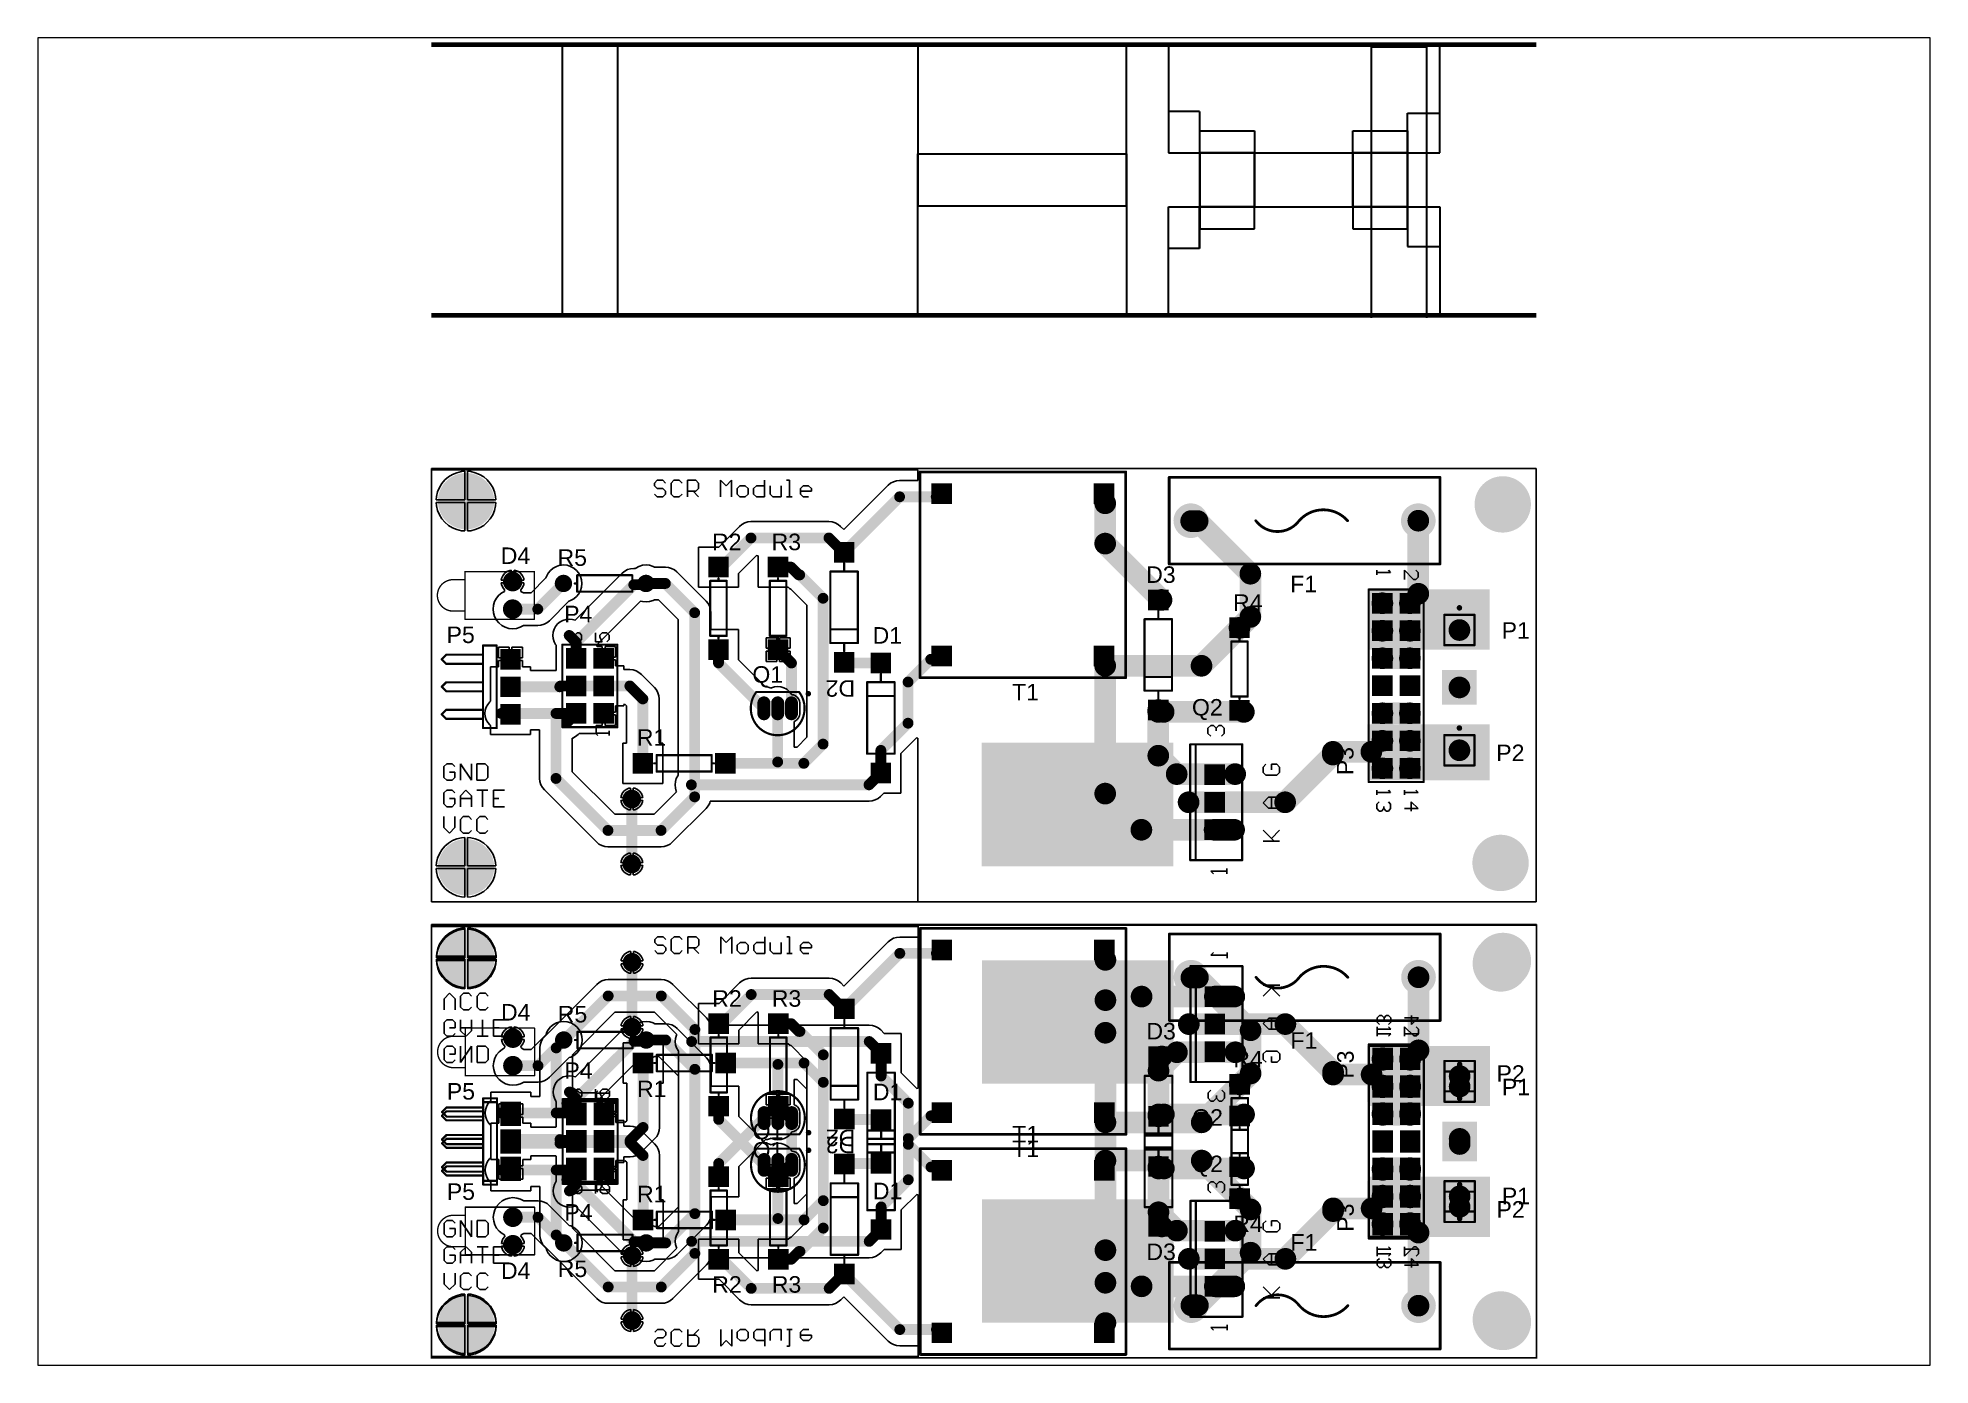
# Paper-space layout 'Layout3' of a CAD drawing. Header units: millimetres. Extents: x 29 to 259, y 20 to 181.
# The model-space entities are those that its viewports show. They can reach past a viewport. Long polylines and large blocks are cut down to what shows.
import ezdxf

# ---------------------------------------------------------------- set-up
doc = ezdxf.new("R2010")
doc.units = ezdxf.units.MM
for name, color, linetype in [('1', 7, 'Continuous'), ('BottomLayer', 5, 'Continuous'), ('BottomSolder', 6, 'Continuous'), ('Mechanical13', 56, 'Continuous'), ('Mechanical15', 56, 'Continuous'), ('MultiLayer', 9, 'Continuous'), ('PadHoleLayer', 156, 'Continuous'), ('TopLayer', 1, 'Continuous'), ('TopOverlay', 40, 'Continuous'), ('TopSolder', 216, 'Continuous')]:
    doc.layers.add(name, color=color, linetype=linetype)
doc.styles.get("Standard").update_dxf_attribs({"font": 'arial.ttf'})
doc.dimstyles.new('ISO-25', dxfattribs={"dimtxt": 2.5, "dimasz": 2.5, "dimexe": 1.25, "dimexo": 0.625, "dimtad": 1, "dimtxsty": 'Standard', "dimcen": 2.5, "dimadec": 0, "dimazin": 0, "dimtfac": 1, "dimtmove": 0, "dimatfit": 3, "dimfxl": 1, "dimarcsym": 0})

psp = doc.layouts.new('Layout3')

msp = doc.modelspace()

# ---------------------------------------------------------------- texts
at = {"layer": '1'}
for s, rotation, p in [('P3', 90, (2265.545, 1183.343)), ('D2', 180, (2219.539, 1178.637))]:
    msp.add_text(s, height=1.524, rotation=rotation, dxfattribs=at).set_placement(p)
for s, p in [('P2', (2278.723, 1183.058)), ('R1', (2199.385, 1181.639)), ('Q2', (2250.633, 1178.999)), ('Q1', (2210.053, 1175.967)), ('T1', (2234.023, 1177.458)), ('P5', (2181.823, 1172.158)), ('D1', (2221.152, 1172.215)), ('P1', (2279.223, 1171.758)), ('P4', (2192.678, 1170.238)), ('R4', (2254.426, 1169.186)), ('F1', (2259.703, 1167.468)), ('D3', (2246.406, 1166.603)), ('D4', (2186.823, 1164.858)), ('R5', (2192.064, 1165.033)), ('R2', (2206.326, 1163.586)), ('R3', (2211.826, 1163.586))]:
    msp.add_text(s, height=1.524, dxfattribs=at).set_placement(p)
at = {"layer": 'TopOverlay'}
for s, p in [('R2', (2206.305, 1232.133)), ('R3', (2211.805, 1232.133)), ('D4', (2186.802, 1230.861)), ('R5', (2192.043, 1230.687)), ('D3', (2246.384, 1229.116)), ('F1', (2259.682, 1228.251)), ('P4', (2192.657, 1225.481)), ('R4', (2254.405, 1226.533)), ('P5', (2181.802, 1223.561)), ('D1', (2221.131, 1223.504)), ('P1', (2279.202, 1223.961)), ('Q1', (2210.031, 1219.898)), ('T1', (2234.002, 1218.261)), ('Q2', (2250.611, 1216.866)), ('R1', (2199.363, 1214.081)), ('P2', (2278.702, 1212.661)), ('R2', (2206.326, 1189.984)), ('R3', (2211.826, 1189.984)), ('D4', (2186.823, 1188.712)), ('R5', (2192.064, 1188.537)), ('D3', (2246.406, 1186.966)), ('F1', (2259.703, 1186.102)), ('P4', (2192.678, 1183.332)), ('R4', (2254.426, 1184.384)), ('P2', (2278.723, 1183.058)), ('P5', (2181.823, 1181.412)), ('R1', (2199.385, 1181.639)), ('D1', (2221.152, 1181.355)), ('P1', (2279.223, 1181.812)), ('Q1', (2210.053, 1177.748)), ('Q2', (2250.633, 1178.999)), ('Q1', (2210.053, 1175.967)), ('T1', (2234.023, 1177.458)), ('T1', (2234.023, 1176.112)), ('Q2', (2250.633, 1174.716)), ('P5', (2181.823, 1172.158)), ('R1', (2199.385, 1171.931)), ('D1', (2221.152, 1172.215)), ('P1', (2279.223, 1171.758)), ('P4', (2192.678, 1170.238)), ('R4', (2254.426, 1169.186)), ('P2', (2278.723, 1170.512)), ('F1', (2259.703, 1167.468)), ('D3', (2246.406, 1166.603)), ('D4', (2186.823, 1164.858)), ('R5', (2192.064, 1165.033)), ('R2', (2206.326, 1163.586)), ('R3', (2211.826, 1163.586))]:
    msp.add_text(s, height=1.524, dxfattribs=at).set_placement(p)
for s, rotation, p in [('D2', 180, (2219.518, 1220.13)), ('P3', 90, (2265.524, 1211.36)), ('P3', 90, (2265.545, 1183.343)), ('D2', 180, (2219.539, 1178.637)), ('D2', 180, (2219.539, 1177.981)), ('P3', 90, (2265.545, 1169.211))]:
    msp.add_text(s, height=1.524, rotation=rotation, dxfattribs=at).set_placement(p)

# ---------------------------------------------------------------- blocks, each defined once
blk = doc.blocks.new('DIODE_0_4_1')
at = {"layer": 'BottomLayer'}
for points in [[(-5.93, -0.85), (-4.23, -0.85), (-5.93, 0.85), (-4.23, 0.85)], [(4.23, -0.85), (5.93, -0.85), (4.23, 0.85), (5.93, 0.85)]]:
    blk.add_solid(points, dxfattribs=at)
at = {"layer": 'BottomSolder'}
for points in [[(-6.03, -0.95), (-4.13, -0.95), (-6.03, 0.95), (-4.13, 0.95)], [(4.13, -0.95), (6.03, -0.95), (4.13, 0.95), (6.03, 0.95)]]:
    blk.add_solid(points, dxfattribs=at)
at = {"layer": 'MultiLayer'}
for points in [[(-5.93, -0.85), (-4.23, -0.85), (-5.93, 0.85), (-4.23, 0.85)], [(4.23, -0.85), (5.93, -0.85), (4.23, 0.85), (5.93, 0.85)]]:
    blk.add_solid(points, dxfattribs=at)
at = {"layer": 'PadHoleLayer', "const_width": 0.6}
for points in [[(-5.38, 0, 1), (-4.78, 0, 1)], [(4.78, 0, 1), (5.38, 0, 1)]]:
    blk.add_lwpolyline(points, format="xyb", close=True, dxfattribs=at)
at = {"layer": 'TopLayer'}
for points in [[(-5.93, -0.85), (-4.23, -0.85), (-5.93, 0.85), (-4.23, 0.85)], [(4.23, -0.85), (5.93, -0.85), (4.23, 0.85), (5.93, 0.85)]]:
    blk.add_solid(points, dxfattribs=at)
at = {"layer": 'TopOverlay', "const_width": 0.2}
for points in [[(-4.06, 0), (-3.3, 0)], [(-3.3, 1.27), (3.3, 1.27)], [(-3.3, 1.27), (-3.3, -1.27)], [(2.03, 1.27), (2.03, -1.27)], [(3.3, 1.27), (3.3, -1.27)], [(3.3, 0), (4.06, 0)], [(-3.3, -1.27), (3.3, -1.27)]]:
    blk.add_lwpolyline(points, dxfattribs=at)
at = {"layer": 'TopOverlay', "const_width": 0.1}
for points in [[(-4.11, 0, 1), (-4.01, 0, 1)], [(-3.35, 1.27, 1), (-3.25, 1.27, 1)], [(-3.35, 1.27, 1), (-3.25, 1.27, 1)], [(-3.35, 0, 1), (-3.25, 0, 1)], [(1.98, 1.27, 1), (2.08, 1.27, 1)], [(3.25, 1.27, 1), (3.35, 1.27, 1)], [(3.25, 1.27, 1), (3.35, 1.27, 1)], [(3.25, 0, 1), (3.35, 0, 1)], [(4.01, 0, 1), (4.11, 0, 1)], [(-3.35, -1.27, 1), (-3.25, -1.27, 1)], [(-3.35, -1.27, 1), (-3.25, -1.27, 1)], [(1.98, -1.27, 1), (2.08, -1.27, 1)], [(3.25, -1.27, 1), (3.35, -1.27, 1)], [(3.25, -1.27, 1), (3.35, -1.27, 1)]]:
    blk.add_lwpolyline(points, format="xyb", close=True, dxfattribs=at)
at = {"layer": 'TopSolder'}
for points in [[(-6.03, -0.95), (-4.13, -0.95), (-6.03, 0.95), (-4.13, 0.95)], [(4.13, -0.95), (6.03, -0.95), (4.13, 0.95), (6.03, 0.95)]]:
    blk.add_solid(points, dxfattribs=at)
blk = doc.blocks.new('DIODE_0_4_2')
at = {"layer": 'BottomLayer'}
for points in [[(-5.93, -0.85), (-4.23, -0.85), (-5.93, 0.85), (-4.23, 0.85)], [(4.23, -0.85), (5.93, -0.85), (4.23, 0.85), (5.93, 0.85)]]:
    blk.add_solid(points, dxfattribs=at)
at = {"layer": 'BottomSolder'}
for points in [[(-6.03, -0.95), (-4.13, -0.95), (-6.03, 0.95), (-4.13, 0.95)], [(4.13, -0.95), (6.03, -0.95), (4.13, 0.95), (6.03, 0.95)]]:
    blk.add_solid(points, dxfattribs=at)
at = {"layer": 'MultiLayer'}
for points in [[(-5.93, -0.85), (-4.23, -0.85), (-5.93, 0.85), (-4.23, 0.85)], [(4.23, -0.85), (5.93, -0.85), (4.23, 0.85), (5.93, 0.85)]]:
    blk.add_solid(points, dxfattribs=at)
at = {"layer": 'PadHoleLayer', "const_width": 0.6}
for points in [[(-5.38, 0, 1), (-4.78, 0, 1)], [(4.78, 0, 1), (5.38, 0, 1)]]:
    blk.add_lwpolyline(points, format="xyb", close=True, dxfattribs=at)
at = {"layer": 'TopLayer'}
for points in [[(-5.93, -0.85), (-4.23, -0.85), (-5.93, 0.85), (-4.23, 0.85)], [(4.23, -0.85), (5.93, -0.85), (4.23, 0.85), (5.93, 0.85)]]:
    blk.add_solid(points, dxfattribs=at)
at = {"layer": 'TopOverlay', "const_width": 0.2}
for points in [[(-3.3, 0), (-4.06, 0)], [(3.3, 1.27), (-3.3, 1.27)], [(-3.3, -1.27), (-3.3, 1.27)], [(2.03, -1.27), (2.03, 1.27)], [(3.3, -1.27), (3.3, 1.27)], [(4.06, 0), (3.3, 0)], [(3.3, -1.27), (-3.3, -1.27)]]:
    blk.add_lwpolyline(points, dxfattribs=at)
at = {"layer": 'TopOverlay', "const_width": 0.1}
for points in [[(-4.11, 0, 1), (-4.01, 0, 1)], [(-3.35, 1.27, 1), (-3.25, 1.27, 1)], [(-3.35, 1.27, 1), (-3.25, 1.27, 1)], [(-3.35, 0, 1), (-3.25, 0, 1)], [(1.98, 1.27, 1), (2.08, 1.27, 1)], [(3.25, 1.27, 1), (3.35, 1.27, 1)], [(3.25, 1.27, 1), (3.35, 1.27, 1)], [(3.25, 0, 1), (3.35, 0, 1)], [(4.01, 0, 1), (4.11, 0, 1)], [(-3.35, -1.27, 1), (-3.25, -1.27, 1)], [(-3.35, -1.27, 1), (-3.25, -1.27, 1)], [(1.98, -1.27, 1), (2.08, -1.27, 1)], [(3.25, -1.27, 1), (3.35, -1.27, 1)], [(3.25, -1.27, 1), (3.35, -1.27, 1)]]:
    blk.add_lwpolyline(points, format="xyb", close=True, dxfattribs=at)
at = {"layer": 'TopSolder'}
for points in [[(-6.03, -0.95), (-4.13, -0.95), (-6.03, 0.95), (-4.13, 0.95)], [(4.13, -0.95), (6.03, -0.95), (4.13, 0.95), (6.03, 0.95)]]:
    blk.add_solid(points, dxfattribs=at)
blk = doc.blocks.new('DIODE_0_4_3')
at = {"layer": 'BottomLayer'}
for points in [[(-5.93, -0.85), (-4.23, -0.85), (-5.93, 0.85), (-4.23, 0.85)], [(4.23, -0.85), (5.93, -0.85), (4.23, 0.85), (5.93, 0.85)]]:
    blk.add_solid(points, dxfattribs=at)
at = {"layer": 'BottomSolder'}
for points in [[(-6.03, -0.95), (-4.13, -0.95), (-6.03, 0.95), (-4.13, 0.95)], [(4.13, -0.95), (6.03, -0.95), (4.13, 0.95), (6.03, 0.95)]]:
    blk.add_solid(points, dxfattribs=at)
at = {"layer": 'MultiLayer'}
for points in [[(-5.93, -0.85), (-4.23, -0.85), (-5.93, 0.85), (-4.23, 0.85)], [(4.23, -0.85), (5.93, -0.85), (4.23, 0.85), (5.93, 0.85)]]:
    blk.add_solid(points, dxfattribs=at)
at = {"layer": 'PadHoleLayer', "const_width": 0.6}
for points in [[(-5.38, 0, 1), (-4.78, 0, 1)], [(4.78, 0, 1), (5.38, 0, 1)]]:
    blk.add_lwpolyline(points, format="xyb", close=True, dxfattribs=at)
at = {"layer": 'TopLayer'}
for points in [[(-5.93, -0.85), (-4.23, -0.85), (-5.93, 0.85), (-4.23, 0.85)], [(4.23, -0.85), (5.93, -0.85), (4.23, 0.85), (5.93, 0.85)]]:
    blk.add_solid(points, dxfattribs=at)
at = {"layer": 'TopOverlay', "const_width": 0.2}
for points in [[(-3.3, 0), (-4.06, 0)], [(3.3, 1.27), (-3.3, 1.27)], [(-3.3, -1.27), (-3.3, 1.27)], [(2.03, -1.27), (2.03, 1.27)], [(3.3, -1.27), (3.3, 1.27)], [(4.06, 0), (3.3, 0)], [(3.3, -1.27), (-3.3, -1.27)]]:
    blk.add_lwpolyline(points, dxfattribs=at)
at = {"layer": 'TopOverlay', "const_width": 0.1}
for points in [[(-4.11, 0, 1), (-4.01, 0, 1)], [(-3.35, 1.27, 1), (-3.25, 1.27, 1)], [(-3.35, 1.27, 1), (-3.25, 1.27, 1)], [(-3.35, 0, 1), (-3.25, 0, 1)], [(1.98, 1.27, 1), (2.08, 1.27, 1)], [(3.25, 1.27, 1), (3.35, 1.27, 1)], [(3.25, 1.27, 1), (3.35, 1.27, 1)], [(3.25, 0, 1), (3.35, 0, 1)], [(4.01, 0, 1), (4.11, 0, 1)], [(-3.35, -1.27, 1), (-3.25, -1.27, 1)], [(-3.35, -1.27, 1), (-3.25, -1.27, 1)], [(1.98, -1.27, 1), (2.08, -1.27, 1)], [(3.25, -1.27, 1), (3.35, -1.27, 1)], [(3.25, -1.27, 1), (3.35, -1.27, 1)]]:
    blk.add_lwpolyline(points, format="xyb", close=True, dxfattribs=at)
at = {"layer": 'TopSolder'}
for points in [[(-6.03, -0.95), (-4.13, -0.95), (-6.03, 0.95), (-4.13, 0.95)], [(4.13, -0.95), (6.03, -0.95), (4.13, 0.95), (6.03, 0.95)]]:
    blk.add_solid(points, dxfattribs=at)
blk = doc.blocks.new('F_______4')
at = {"layer": 'BottomLayer', "const_width": 1.5}
for points in [[(1.25, 0, 1), (2.75, 0, 1)], [(22.25, 0, 1), (23.75, 0, 1)]]:
    blk.add_lwpolyline(points, format="xyb", close=True, dxfattribs=at)
at = {"layer": 'BottomSolder', "const_width": 1.6}
for points in [[(1.2, 0, 1), (2.8, 0, 1)], [(22.2, 0, 1), (23.8, 0, 1)]]:
    blk.add_lwpolyline(points, format="xyb", close=True, dxfattribs=at)
at = {"layer": 'MultiLayer', "const_width": 1.5}
for points in [[(1.25, 0, 1), (2.75, 0, 1)], [(22.25, 0, 1), (23.75, 0, 1)]]:
    blk.add_lwpolyline(points, format="xyb", close=True, dxfattribs=at)
at = {"layer": 'PadHoleLayer', "const_width": 0.875}
for points in [[(1.56, 0, 1), (2.44, 0, 1)], [(22.56, 0, 1), (23.44, 0, 1)]]:
    blk.add_lwpolyline(points, format="xyb", close=True, dxfattribs=at)
at = {"layer": 'TopLayer', "const_width": 1.5}
for points in [[(1.25, 0, 1), (2.75, 0, 1)], [(22.25, 0, 1), (23.75, 0, 1)]]:
    blk.add_lwpolyline(points, format="xyb", close=True, dxfattribs=at)
at = {"layer": 'TopOverlay', "const_width": 0.254}
for points in [[(0, 4), (25, 4)], [(0, 2), (0, 4)], [(25, 2), (25, 4)], [(0, -2), (0, 2)], [(25, -2), (25, 2)], [(25, -4), (25, 2)], [(0, -4), (0, -2)], [(0, -4), (25, -4)]]:
    blk.add_lwpolyline(points, dxfattribs=at)
at = {"layer": 'TopOverlay', "const_width": 0.127}
for points in [[(-0.06, 4, 1), (0.06, 4, 1)], [(-0.06, 4, 1), (0.06, 4, 1)], [(24.94, 4, 1), (25.06, 4, 1)], [(24.94, 4, 1), (25.06, 4, 1)], [(-0.06, 2, 1), (0.06, 2, 1)], [(-0.06, 2, 1), (0.06, 2, 1)], [(24.94, 2, 1), (25.06, 2, 1)], [(24.94, 2, 1), (25.06, 2, 1)], [(24.94, 2, 1), (25.06, 2, 1)], [(7.94, 0, 1), (8.06, 0, 1)], [(11.94, 0, 1), (12.06, 0, 1)], [(11.94, 0, 1), (12.06, 0, 1)], [(16.41, 0, 1), (16.54, 0, 1)], [(-0.06, -2, 1), (0.06, -2, 1)], [(-0.06, -2, 1), (0.06, -2, 1)], [(24.94, -2, 1), (25.06, -2, 1)], [(-0.06, -4, 1), (0.06, -4, 1)], [(-0.06, -4, 1), (0.06, -4, 1)], [(24.94, -4, 1), (25.06, -4, 1)], [(24.94, -4, 1), (25.06, -4, 1)]]:
    blk.add_lwpolyline(points, format="xyb", close=True, dxfattribs=at)
at = {"layer": 'TopOverlay', "const_width": 0.254}
for points in [[(12, 0, -0.500001), (8, 0)], [(12, 0, -0.4514), (16.47, 0)]]:
    blk.add_lwpolyline(points, format="xyb", dxfattribs=at)
at = {"layer": 'TopSolder', "const_width": 1.6}
for points in [[(1.2, 0, 1), (2.8, 0, 1)], [(22.2, 0, 1), (23.8, 0, 1)]]:
    blk.add_lwpolyline(points, format="xyb", close=True, dxfattribs=at)
blk = doc.blocks.new('PIN1_5')
at = {"layer": 'BottomLayer'}
blk.add_solid([(-1.5, -1.5), (1.5, -1.5), (-1.5, 1.5), (1.5, 1.5)], dxfattribs=at)
at = {"layer": 'BottomSolder'}
blk.add_solid([(-1.6, -1.6), (1.6, -1.6), (-1.6, 1.6), (1.6, 1.6)], dxfattribs=at)
at = {"layer": 'MultiLayer'}
blk.add_solid([(-1.5, -1.5), (1.5, -1.5), (-1.5, 1.5), (1.5, 1.5)], dxfattribs=at)
at = {"layer": 'PadHoleLayer', "const_width": 1}
blk.add_lwpolyline([(-0.5, 0, 1), (0.5, 0, 1)], format="xyb", close=True, dxfattribs=at)
at = {"layer": 'TopLayer'}
blk.add_solid([(-1.5, -1.5), (1.5, -1.5), (-1.5, 1.5), (1.5, 1.5)], dxfattribs=at)
at = {"layer": 'TopOverlay'}
for points, const_width in [([(0.13, 2.05, 1), (-0.13, 2.05, 1)], 0.25), ([(-0.19, 2.05, 1), (-0.06, 2.05, 1)], 0.125), ([(0.06, 2.05, 1), (0.19, 2.05, 1)], 0.125), ([(-1.45, 1.4, 1), (-1.35, 1.4, 1)], 0.1), ([(-1.45, 1.4, 1), (-1.35, 1.4, 1)], 0.1), ([(1.35, 1.4, 1), (1.45, 1.4, 1)], 0.1), ([(1.35, 1.4, 1), (1.45, 1.4, 1)], 0.1), ([(-1.45, -1.4, 1), (-1.35, -1.4, 1)], 0.1), ([(-1.45, -1.4, 1), (-1.35, -1.4, 1)], 0.1), ([(1.35, -1.4, 1), (1.45, -1.4, 1)], 0.1), ([(1.35, -1.4, 1), (1.45, -1.4, 1)], 0.1)]:
    blk.add_lwpolyline(points, format="xyb", close=True, dxfattribs=dict(at, const_width=const_width))
at = {"layer": 'TopOverlay', "const_width": 0.2}
for points in [[(-1.4, -1.4), (-1.4, 1.4)], [(-1.4, 1.4), (1.4, 1.4)], [(1.4, -1.4), (1.4, 1.4)], [(-1.4, -1.4), (1.4, -1.4)]]:
    blk.add_lwpolyline(points, dxfattribs=at)
at = {"layer": 'TopSolder'}
blk.add_solid([(-1.6, -1.6), (1.6, -1.6), (-1.6, 1.6), (1.6, 1.6)], dxfattribs=at)
blk = doc.blocks.new('PIN1_6')
at = {"layer": 'BottomLayer'}
blk.add_solid([(-1.5, -1.5), (1.5, -1.5), (-1.5, 1.5), (1.5, 1.5)], dxfattribs=at)
at = {"layer": 'BottomSolder'}
blk.add_solid([(-1.6, -1.6), (1.6, -1.6), (-1.6, 1.6), (1.6, 1.6)], dxfattribs=at)
at = {"layer": 'MultiLayer'}
blk.add_solid([(-1.5, -1.5), (1.5, -1.5), (-1.5, 1.5), (1.5, 1.5)], dxfattribs=at)
at = {"layer": 'PadHoleLayer', "const_width": 1}
blk.add_lwpolyline([(-0.5, 0, 1), (0.5, 0, 1)], format="xyb", close=True, dxfattribs=at)
at = {"layer": 'TopLayer'}
blk.add_solid([(-1.5, -1.5), (1.5, -1.5), (-1.5, 1.5), (1.5, 1.5)], dxfattribs=at)
at = {"layer": 'TopOverlay'}
for points, const_width in [([(0.13, 2.05, 1), (-0.13, 2.05, 1)], 0.25), ([(-0.19, 2.05, 1), (-0.06, 2.05, 1)], 0.125), ([(0.06, 2.05, 1), (0.19, 2.05, 1)], 0.125), ([(-1.45, 1.4, 1), (-1.35, 1.4, 1)], 0.1), ([(-1.45, 1.4, 1), (-1.35, 1.4, 1)], 0.1), ([(1.35, 1.4, 1), (1.45, 1.4, 1)], 0.1), ([(1.35, 1.4, 1), (1.45, 1.4, 1)], 0.1), ([(-1.45, -1.4, 1), (-1.35, -1.4, 1)], 0.1), ([(-1.45, -1.4, 1), (-1.35, -1.4, 1)], 0.1), ([(1.35, -1.4, 1), (1.45, -1.4, 1)], 0.1), ([(1.35, -1.4, 1), (1.45, -1.4, 1)], 0.1)]:
    blk.add_lwpolyline(points, format="xyb", close=True, dxfattribs=dict(at, const_width=const_width))
at = {"layer": 'TopOverlay', "const_width": 0.2}
for points in [[(-1.4, -1.4), (-1.4, 1.4)], [(-1.4, 1.4), (1.4, 1.4)], [(1.4, -1.4), (1.4, 1.4)], [(-1.4, -1.4), (1.4, -1.4)]]:
    blk.add_lwpolyline(points, dxfattribs=at)
at = {"layer": 'TopSolder'}
blk.add_solid([(-1.6, -1.6), (1.6, -1.6), (-1.6, 1.6), (1.6, 1.6)], dxfattribs=at)
blk = doc.blocks.new('HDR2X7_7')
at = {"layer": 'BottomLayer'}
for points in [[(-0.85, 1.69), (0.85, 1.69), (-0.85, 3.39), (0.85, 3.39)], [(1.69, 1.69), (3.39, 1.69), (1.69, 3.39), (3.39, 3.39)], [(4.23, 1.69), (5.93, 1.69), (4.23, 3.39), (5.93, 3.39)], [(6.77, 1.69), (8.47, 1.69), (6.77, 3.39), (8.47, 3.39)], [(9.31, 1.69), (11.01, 1.69), (9.31, 3.39), (11.01, 3.39)], [(11.85, 1.69), (13.55, 1.69), (11.85, 3.39), (13.55, 3.39)], [(14.39, 1.69), (16.09, 1.69), (14.39, 3.39), (16.09, 3.39)], [(-0.85, -0.85), (0.85, -0.85), (-0.85, 0.85), (0.85, 0.85)], [(1.69, -0.85), (3.39, -0.85), (1.69, 0.85), (3.39, 0.85)], [(4.23, -0.85), (5.93, -0.85), (4.23, 0.85), (5.93, 0.85)], [(6.77, -0.85), (8.47, -0.85), (6.77, 0.85), (8.47, 0.85)], [(9.31, -0.85), (11.01, -0.85), (9.31, 0.85), (11.01, 0.85)], [(11.85, -0.85), (13.55, -0.85), (11.85, 0.85), (13.55, 0.85)], [(14.39, -0.85), (16.09, -0.85), (14.39, 0.85), (16.09, 0.85)]]:
    blk.add_solid(points, dxfattribs=at)
at = {"layer": 'BottomSolder'}
for points in [[(-0.95, 1.59), (0.95, 1.59), (-0.95, 3.49), (0.95, 3.49)], [(1.59, 1.59), (3.49, 1.59), (1.59, 3.49), (3.49, 3.49)], [(4.13, 1.59), (6.03, 1.59), (4.13, 3.49), (6.03, 3.49)], [(6.67, 1.59), (8.57, 1.59), (6.67, 3.49), (8.57, 3.49)], [(9.21, 1.59), (11.11, 1.59), (9.21, 3.49), (11.11, 3.49)], [(11.75, 1.59), (13.65, 1.59), (11.75, 3.49), (13.65, 3.49)], [(14.29, 1.59), (16.19, 1.59), (14.29, 3.49), (16.19, 3.49)], [(-0.95, -0.95), (0.95, -0.95), (-0.95, 0.95), (0.95, 0.95)], [(1.59, -0.95), (3.49, -0.95), (1.59, 0.95), (3.49, 0.95)], [(4.13, -0.95), (6.03, -0.95), (4.13, 0.95), (6.03, 0.95)], [(6.67, -0.95), (8.57, -0.95), (6.67, 0.95), (8.57, 0.95)], [(9.21, -0.95), (11.11, -0.95), (9.21, 0.95), (11.11, 0.95)], [(11.75, -0.95), (13.65, -0.95), (11.75, 0.95), (13.65, 0.95)], [(14.29, -0.95), (16.19, -0.95), (14.29, 0.95), (16.19, 0.95)]]:
    blk.add_solid(points, dxfattribs=at)
at = {"layer": 'MultiLayer'}
for points in [[(-0.85, 1.69), (0.85, 1.69), (-0.85, 3.39), (0.85, 3.39)], [(1.69, 1.69), (3.39, 1.69), (1.69, 3.39), (3.39, 3.39)], [(4.23, 1.69), (5.93, 1.69), (4.23, 3.39), (5.93, 3.39)], [(6.77, 1.69), (8.47, 1.69), (6.77, 3.39), (8.47, 3.39)], [(9.31, 1.69), (11.01, 1.69), (9.31, 3.39), (11.01, 3.39)], [(11.85, 1.69), (13.55, 1.69), (11.85, 3.39), (13.55, 3.39)], [(14.39, 1.69), (16.09, 1.69), (14.39, 3.39), (16.09, 3.39)], [(-0.85, -0.85), (0.85, -0.85), (-0.85, 0.85), (0.85, 0.85)], [(1.69, -0.85), (3.39, -0.85), (1.69, 0.85), (3.39, 0.85)], [(4.23, -0.85), (5.93, -0.85), (4.23, 0.85), (5.93, 0.85)], [(6.77, -0.85), (8.47, -0.85), (6.77, 0.85), (8.47, 0.85)], [(9.31, -0.85), (11.01, -0.85), (9.31, 0.85), (11.01, 0.85)], [(11.85, -0.85), (13.55, -0.85), (11.85, 0.85), (13.55, 0.85)], [(14.39, -0.85), (16.09, -0.85), (14.39, 0.85), (16.09, 0.85)]]:
    blk.add_solid(points, dxfattribs=at)
at = {"layer": 'PadHoleLayer', "const_width": 0.6}
for points in [[(-0.3, 2.54, 1), (0.3, 2.54, 1)], [(2.24, 2.54, 1), (2.84, 2.54, 1)], [(4.78, 2.54, 1), (5.38, 2.54, 1)], [(7.32, 2.54, 1), (7.92, 2.54, 1)], [(9.86, 2.54, 1), (10.46, 2.54, 1)], [(12.4, 2.54, 1), (13, 2.54, 1)], [(14.94, 2.54, 1), (15.54, 2.54, 1)], [(-0.3, 0, 1), (0.3, 0, 1)], [(2.24, 0, 1), (2.84, 0, 1)], [(4.78, 0, 1), (5.38, 0, 1)], [(7.32, 0, 1), (7.92, 0, 1)], [(9.86, 0, 1), (10.46, 0, 1)], [(12.4, 0, 1), (13, 0, 1)], [(14.94, 0, 1), (15.54, 0, 1)]]:
    blk.add_lwpolyline(points, format="xyb", close=True, dxfattribs=at)
at = {"layer": 'TopLayer'}
for points in [[(-0.85, 1.69), (0.85, 1.69), (-0.85, 3.39), (0.85, 3.39)], [(1.69, 1.69), (3.39, 1.69), (1.69, 3.39), (3.39, 3.39)], [(4.23, 1.69), (5.93, 1.69), (4.23, 3.39), (5.93, 3.39)], [(6.77, 1.69), (8.47, 1.69), (6.77, 3.39), (8.47, 3.39)], [(9.31, 1.69), (11.01, 1.69), (9.31, 3.39), (11.01, 3.39)], [(11.85, 1.69), (13.55, 1.69), (11.85, 3.39), (13.55, 3.39)], [(14.39, 1.69), (16.09, 1.69), (14.39, 3.39), (16.09, 3.39)], [(-0.85, -0.85), (0.85, -0.85), (-0.85, 0.85), (0.85, 0.85)], [(1.69, -0.85), (3.39, -0.85), (1.69, 0.85), (3.39, 0.85)], [(4.23, -0.85), (5.93, -0.85), (4.23, 0.85), (5.93, 0.85)], [(6.77, -0.85), (8.47, -0.85), (6.77, 0.85), (8.47, 0.85)], [(9.31, -0.85), (11.01, -0.85), (9.31, 0.85), (11.01, 0.85)], [(11.85, -0.85), (13.55, -0.85), (11.85, 0.85), (13.55, 0.85)], [(14.39, -0.85), (16.09, -0.85), (14.39, 0.85), (16.09, 0.85)]]:
    blk.add_solid(points, dxfattribs=at)
at = {"layer": 'TopOverlay'}
for p, q in [((-2.84, 3.3), (-3.05, 3.09)), ((-3.05, 2.03), (-2.2, 2.88)), ((-2.2, 2.03), (-3.05, 2.03)), ((-2.41, 3.3), (-2.84, 3.3)), ((-2.2, 3.09), (-2.41, 3.3)), ((-2.2, 2.88), (-2.2, 3.09)), ((17.48, 3.3), (17.27, 3.09)), ((17.27, 2.03), (17.7, 2.03)), ((17.48, 2.03), (17.48, 3.3)), ((17.7, 2.03), (17.48, 2.03)), ((18.96, 3.3), (18.33, 2.67)), ((18.33, 2.67), (19.18, 2.67)), ((18.96, 2.03), (18.96, 3.3)), ((-2.84, 0.76), (-3.05, 0.55)), ((-2.84, -0.51), (-2.84, 0.76)), ((17.48, 0.76), (17.27, 0.55)), ((17.48, -0.51), (17.48, 0.76)), ((18.33, 0.55), (18.54, 0.76)), ((18.54, 0.76), (18.96, 0.76)), ((18.96, 0.13), (18.75, 0.13)), ((18.75, 0.13), (18.96, 0.13)), ((18.96, 0.76), (19.18, 0.55)), ((19.18, 0.34), (18.96, 0.13)), ((18.96, 0.13), (19.18, -0.08)), ((19.18, 0.55), (19.18, 0.34)), ((-3.05, -0.51), (-2.62, -0.51)), ((-2.62, -0.51), (-2.84, -0.51)), ((17.27, -0.51), (17.7, -0.51)), ((17.7, -0.51), (17.48, -0.51)), ((18.54, -0.51), (18.33, -0.3)), ((18.96, -0.51), (18.54, -0.51)), ((19.18, -0.3), (18.96, -0.51)), ((19.18, -0.08), (19.18, -0.3))]:
    blk.add_line(p, q, dxfattribs=at)
at = {"layer": 'TopOverlay', "const_width": 0.2}
for points in [[(-1.27, -1.27), (-1.27, 3.81)], [(16.51, 3.81), (-1.27, 3.81)], [(16.51, -1.27), (16.51, 3.81)], [(16.51, -1.27), (-1.27, -1.27)]]:
    blk.add_lwpolyline(points, dxfattribs=at)
at = {"layer": 'TopOverlay', "const_width": 0.1}
for points in [[(-1.32, 3.81, 1), (-1.22, 3.81, 1)], [(-1.32, 3.81, 1), (-1.22, 3.81, 1)], [(16.46, 3.81, 1), (16.56, 3.81, 1)], [(16.46, 3.81, 1), (16.56, 3.81, 1)], [(-1.32, -1.27, 1), (-1.22, -1.27, 1)], [(-1.32, -1.27, 1), (-1.22, -1.27, 1)], [(16.46, -1.27, 1), (16.56, -1.27, 1)], [(16.46, -1.27, 1), (16.56, -1.27, 1)]]:
    blk.add_lwpolyline(points, format="xyb", close=True, dxfattribs=at)
at = {"layer": 'TopSolder'}
for points in [[(-0.95, 1.59), (0.95, 1.59), (-0.95, 3.49), (0.95, 3.49)], [(1.59, 1.59), (3.49, 1.59), (1.59, 3.49), (3.49, 3.49)], [(4.13, 1.59), (6.03, 1.59), (4.13, 3.49), (6.03, 3.49)], [(6.67, 1.59), (8.57, 1.59), (6.67, 3.49), (8.57, 3.49)], [(9.21, 1.59), (11.11, 1.59), (9.21, 3.49), (11.11, 3.49)], [(11.75, 1.59), (13.65, 1.59), (11.75, 3.49), (13.65, 3.49)], [(14.29, 1.59), (16.19, 1.59), (14.29, 3.49), (16.19, 3.49)], [(-0.95, -0.95), (0.95, -0.95), (-0.95, 0.95), (0.95, 0.95)], [(1.59, -0.95), (3.49, -0.95), (1.59, 0.95), (3.49, 0.95)], [(4.13, -0.95), (6.03, -0.95), (4.13, 0.95), (6.03, 0.95)], [(6.67, -0.95), (8.57, -0.95), (6.67, 0.95), (8.57, 0.95)], [(9.21, -0.95), (11.11, -0.95), (9.21, 0.95), (11.11, 0.95)], [(11.75, -0.95), (13.65, -0.95), (11.75, 0.95), (13.65, 0.95)], [(14.29, -0.95), (16.19, -0.95), (14.29, 0.95), (16.19, 0.95)]]:
    blk.add_solid(points, dxfattribs=at)
blk = doc.blocks.new('HDR2X3_8')
at = {"layer": 'BottomLayer'}
for points in [[(-0.85, 1.69), (0.85, 1.69), (-0.85, 3.39), (0.85, 3.39)], [(1.69, 1.69), (3.39, 1.69), (1.69, 3.39), (3.39, 3.39)], [(4.23, 1.69), (5.93, 1.69), (4.23, 3.39), (5.93, 3.39)], [(-0.85, -0.85), (0.85, -0.85), (-0.85, 0.85), (0.85, 0.85)], [(1.69, -0.85), (3.39, -0.85), (1.69, 0.85), (3.39, 0.85)], [(4.23, -0.85), (5.93, -0.85), (4.23, 0.85), (5.93, 0.85)]]:
    blk.add_solid(points, dxfattribs=at)
at = {"layer": 'BottomSolder'}
for points in [[(-0.95, 1.59), (0.95, 1.59), (-0.95, 3.49), (0.95, 3.49)], [(1.59, 1.59), (3.49, 1.59), (1.59, 3.49), (3.49, 3.49)], [(4.13, 1.59), (6.03, 1.59), (4.13, 3.49), (6.03, 3.49)], [(-0.95, -0.95), (0.95, -0.95), (-0.95, 0.95), (0.95, 0.95)], [(1.59, -0.95), (3.49, -0.95), (1.59, 0.95), (3.49, 0.95)], [(4.13, -0.95), (6.03, -0.95), (4.13, 0.95), (6.03, 0.95)]]:
    blk.add_solid(points, dxfattribs=at)
at = {"layer": 'MultiLayer'}
for points in [[(-0.85, 1.69), (0.85, 1.69), (-0.85, 3.39), (0.85, 3.39)], [(1.69, 1.69), (3.39, 1.69), (1.69, 3.39), (3.39, 3.39)], [(4.23, 1.69), (5.93, 1.69), (4.23, 3.39), (5.93, 3.39)], [(-0.85, -0.85), (0.85, -0.85), (-0.85, 0.85), (0.85, 0.85)], [(1.69, -0.85), (3.39, -0.85), (1.69, 0.85), (3.39, 0.85)], [(4.23, -0.85), (5.93, -0.85), (4.23, 0.85), (5.93, 0.85)]]:
    blk.add_solid(points, dxfattribs=at)
at = {"layer": 'PadHoleLayer', "const_width": 0.6}
for points in [[(-0.3, 2.54, 1), (0.3, 2.54, 1)], [(2.24, 2.54, 1), (2.84, 2.54, 1)], [(4.78, 2.54, 1), (5.38, 2.54, 1)], [(-0.3, 0, 1), (0.3, 0, 1)], [(2.24, 0, 1), (2.84, 0, 1)], [(4.78, 0, 1), (5.38, 0, 1)]]:
    blk.add_lwpolyline(points, format="xyb", close=True, dxfattribs=at)
at = {"layer": 'TopLayer'}
for points in [[(-0.85, 1.69), (0.85, 1.69), (-0.85, 3.39), (0.85, 3.39)], [(1.69, 1.69), (3.39, 1.69), (1.69, 3.39), (3.39, 3.39)], [(4.23, 1.69), (5.93, 1.69), (4.23, 3.39), (5.93, 3.39)], [(-0.85, -0.85), (0.85, -0.85), (-0.85, 0.85), (0.85, 0.85)], [(1.69, -0.85), (3.39, -0.85), (1.69, 0.85), (3.39, 0.85)], [(4.23, -0.85), (5.93, -0.85), (4.23, 0.85), (5.93, 0.85)]]:
    blk.add_solid(points, dxfattribs=at)
at = {"layer": 'TopOverlay'}
for p, q in [((7.03, 3.09), (6.6, 2.67)), ((6.6, 2.67), (6.6, 2.24)), ((7.24, 2.67), (6.6, 2.67)), ((6.6, 2.24), (6.82, 2.03)), ((6.82, 2.03), (7.24, 2.03)), ((7.45, 3.3), (7.03, 3.09)), ((7.45, 2.46), (7.24, 2.67)), ((7.24, 2.03), (7.45, 2.24)), ((7.45, 2.24), (7.45, 2.46)), ((-1.82, 0.76), (-2.03, 0.55)), ((-1.82, -0.51), (-1.82, 0.76)), ((7.45, 0.76), (6.6, 0.76)), ((6.6, 0.76), (6.6, 0.13)), ((6.6, 0.13), (7.03, 0.34)), ((7.03, 0.34), (7.24, 0.34)), ((7.24, 0.34), (7.45, 0.13)), ((7.45, 0.13), (7.45, -0.3)), ((-2.03, -0.51), (-1.61, -0.51)), ((-1.61, -0.51), (-1.82, -0.51)), ((6.82, -0.51), (6.6, -0.3)), ((7.24, -0.51), (6.82, -0.51)), ((7.45, -0.3), (7.24, -0.51))]:
    blk.add_line(p, q, dxfattribs=at)
at = {"layer": 'TopOverlay', "const_width": 0.2}
for points in [[(-1.27, 3.81), (-1.27, -1.27)], [(-1.27, 3.81), (6.35, 3.81)], [(6.35, 3.81), (6.35, -1.27)], [(-1.27, -1.27), (6.35, -1.27)], [(1.48, -1.27), (6.35, -1.27)]]:
    blk.add_lwpolyline(points, dxfattribs=at)
at = {"layer": 'TopOverlay', "const_width": 0.1}
for points in [[(-1.32, 3.81, 1), (-1.22, 3.81, 1)], [(-1.32, 3.81, 1), (-1.22, 3.81, 1)], [(6.3, 3.81, 1), (6.4, 3.81, 1)], [(6.3, 3.81, 1), (6.4, 3.81, 1)], [(-1.32, -1.27, 1), (-1.22, -1.27, 1)], [(-1.32, -1.27, 1), (-1.22, -1.27, 1)], [(1.43, -1.27, 1), (1.53, -1.27, 1)], [(6.3, -1.27, 1), (6.4, -1.27, 1)], [(6.3, -1.27, 1), (6.4, -1.27, 1)], [(6.3, -1.27, 1), (6.4, -1.27, 1)]]:
    blk.add_lwpolyline(points, format="xyb", close=True, dxfattribs=at)
at = {"layer": 'TopSolder'}
for points in [[(-0.95, 1.59), (0.95, 1.59), (-0.95, 3.49), (0.95, 3.49)], [(1.59, 1.59), (3.49, 1.59), (1.59, 3.49), (3.49, 3.49)], [(4.13, 1.59), (6.03, 1.59), (4.13, 3.49), (6.03, 3.49)], [(-0.95, -0.95), (0.95, -0.95), (-0.95, 0.95), (0.95, 0.95)], [(1.59, -0.95), (3.49, -0.95), (1.59, 0.95), (3.49, 0.95)], [(4.13, -0.95), (6.03, -0.95), (4.13, 0.95), (6.03, 0.95)]]:
    blk.add_solid(points, dxfattribs=at)
blk = doc.blocks.new('TO_92A_9')
at = {"layer": 'BottomLayer', "const_width": 1}
for points in [[(0.5, 1.27), (-0.5, 1.27)], [(0.5, 0), (-0.5, 0)], [(0.5, -1.27), (-0.5, -1.27)]]:
    blk.add_lwpolyline(points, dxfattribs=at)
at = {"layer": 'BottomLayer', "const_width": 0.5}
for points in [[(-0.75, 1.27, 1), (-0.25, 1.27, 1)], [(0.25, 1.27, 1), (0.75, 1.27, 1)], [(-0.75, 0, 1), (-0.25, 0, 1)], [(0.25, 0, 1), (0.75, 0, 1)], [(-0.75, -1.27, 1), (-0.25, -1.27, 1)], [(0.25, -1.27, 1), (0.75, -1.27, 1)]]:
    blk.add_lwpolyline(points, format="xyb", close=True, dxfattribs=at)
at = {"layer": 'BottomSolder', "const_width": 1.2}
for points in [[(0.5, 1.27), (-0.5, 1.27)], [(0.5, 0), (-0.5, 0)], [(0.5, -1.27), (-0.5, -1.27)]]:
    blk.add_lwpolyline(points, dxfattribs=at)
at = {"layer": 'BottomSolder', "const_width": 0.602}
for points in [[(-0.8, 1.27, 1), (-0.2, 1.27, 1)], [(0.2, 1.27, 1), (0.8, 1.27, 1)], [(-0.8, 0, 1), (-0.2, 0, 1)], [(0.2, 0, 1), (0.8, 0, 1)], [(-0.8, -1.27, 1), (-0.2, -1.27, 1)], [(0.2, -1.27, 1), (0.8, -1.27, 1)]]:
    blk.add_lwpolyline(points, format="xyb", close=True, dxfattribs=at)
at = {"layer": 'Mechanical13', "const_width": 0.1}
blk.add_lwpolyline([(1.5, -1.98, -2.01215), (1.5, 1.98)], format="xyb", dxfattribs=at)
blk.add_lwpolyline([(1.5, 1.98), (1.5, -1.98)], dxfattribs=at)
at = {"layer": 'Mechanical13', "const_width": 0.05}
for points in [[(1.48, 1.98, 1), (1.53, 1.98, 1)], [(1.48, 1.98, 1), (1.53, 1.98, 1)], [(1.48, -1.98, 1), (1.53, -1.98, 1)], [(1.48, -1.98, 1), (1.53, -1.98, 1)]]:
    blk.add_lwpolyline(points, format="xyb", close=True, dxfattribs=at)
at = {"layer": 'Mechanical15', "const_width": 0.1}
for points in [[(-0.5, 0), (0.5, 0)], [(0, 0.5), (0, -0.5)]]:
    blk.add_lwpolyline(points, dxfattribs=at)
at = {"layer": 'Mechanical15', "const_width": 0.05}
for points in [[(-0.52, 0, 1), (-0.47, 0, 1)], [(-0.03, 0.5, 1), (0.02, 0.5, 1)], [(0.48, 0, 1), (0.53, 0, 1)], [(-0.03, -0.5, 1), (0.02, -0.5, 1)]]:
    blk.add_lwpolyline(points, format="xyb", close=True, dxfattribs=at)
at = {"layer": 'MultiLayer', "const_width": 1}
for points in [[(0.5, 1.27), (-0.5, 1.27)], [(0.5, 0), (-0.5, 0)], [(0.5, -1.27), (-0.5, -1.27)]]:
    blk.add_lwpolyline(points, dxfattribs=at)
at = {"layer": 'MultiLayer', "const_width": 0.5}
for points in [[(-0.75, 1.27, 1), (-0.25, 1.27, 1)], [(0.25, 1.27, 1), (0.75, 1.27, 1)], [(-0.75, 0, 1), (-0.25, 0, 1)], [(0.25, 0, 1), (0.75, 0, 1)], [(-0.75, -1.27, 1), (-0.25, -1.27, 1)], [(0.25, -1.27, 1), (0.75, -1.27, 1)]]:
    blk.add_lwpolyline(points, format="xyb", close=True, dxfattribs=at)
at = {"layer": 'PadHoleLayer', "const_width": 0.45}
for points in [[(-0.23, 1.27, 1), (0.22, 1.27, 1)], [(-0.23, 0, 1), (0.22, 0, 1)], [(-0.23, -1.27, 1), (0.22, -1.27, 1)]]:
    blk.add_lwpolyline(points, format="xyb", close=True, dxfattribs=at)
at = {"layer": 'TopLayer', "const_width": 1}
for points in [[(0.5, 1.27), (-0.5, 1.27)], [(0.5, 0), (-0.5, 0)], [(0.5, -1.27), (-0.5, -1.27)]]:
    blk.add_lwpolyline(points, dxfattribs=at)
at = {"layer": 'TopLayer', "const_width": 0.5}
for points in [[(-0.75, 1.27, 1), (-0.25, 1.27, 1)], [(0.25, 1.27, 1), (0.75, 1.27, 1)], [(-0.75, 0, 1), (-0.25, 0, 1)], [(0.25, 0, 1), (0.75, 0, 1)], [(-0.75, -1.27, 1), (-0.25, -1.27, 1)], [(0.25, -1.27, 1), (0.75, -1.27, 1)]]:
    blk.add_lwpolyline(points, format="xyb", close=True, dxfattribs=at)
at = {"layer": 'TopOverlay', "const_width": 0.2}
blk.add_lwpolyline([(1.5, -1.98, -2.01215), (1.5, 1.98)], format="xyb", dxfattribs=at)
blk.add_lwpolyline([(1.5, 1.98), (1.5, -1.98)], dxfattribs=at)
at = {"layer": 'TopOverlay'}
for points, const_width in [([(1.45, 1.98, 1), (1.55, 1.98, 1)], 0.1), ([(1.45, 1.98, 1), (1.55, 1.98, 1)], 0.1), ([(1.48, -2.83, 1), (1.22, -2.83, 1)], 0.25), ([(1.16, -2.83, 1), (1.29, -2.83, 1)], 0.125), ([(1.41, -2.83, 1), (1.54, -2.83, 1)], 0.125), ([(1.45, -1.98, 1), (1.55, -1.98, 1)], 0.1), ([(1.45, -1.98, 1), (1.55, -1.98, 1)], 0.1)]:
    blk.add_lwpolyline(points, format="xyb", close=True, dxfattribs=dict(at, const_width=const_width))
at = {"layer": 'TopSolder', "const_width": 1.2}
for points in [[(0.5, 1.27), (-0.5, 1.27)], [(0.5, 0), (-0.5, 0)], [(0.5, -1.27), (-0.5, -1.27)]]:
    blk.add_lwpolyline(points, dxfattribs=at)
at = {"layer": 'TopSolder', "const_width": 0.602}
for points in [[(-0.8, 1.27, 1), (-0.2, 1.27, 1)], [(0.2, 1.27, 1), (0.8, 1.27, 1)], [(-0.8, 0, 1), (-0.2, 0, 1)], [(0.2, 0, 1), (0.8, 0, 1)], [(-0.8, -1.27, 1), (-0.2, -1.27, 1)], [(0.2, -1.27, 1), (0.8, -1.27, 1)]]:
    blk.add_lwpolyline(points, format="xyb", close=True, dxfattribs=at)
blk = doc.blocks.new('TO_220_AB_10')
at = {"layer": 'BottomLayer'}
for points in [[(-3.39, -0.85), (-1.69, -0.85), (-3.39, 0.85), (-1.69, 0.85)], [(-0.85, -0.85), (0.85, -0.85), (-0.85, 0.85), (0.85, 0.85)], [(1.69, -0.85), (3.39, -0.85), (1.69, 0.85), (3.39, 0.85)]]:
    blk.add_solid(points, dxfattribs=at)
at = {"layer": 'BottomSolder'}
for points in [[(-3.49, -0.95), (-1.59, -0.95), (-3.49, 0.95), (-1.59, 0.95)], [(-0.95, -0.95), (0.95, -0.95), (-0.95, 0.95), (0.95, 0.95)], [(1.59, -0.95), (3.49, -0.95), (1.59, 0.95), (3.49, 0.95)]]:
    blk.add_solid(points, dxfattribs=at)
at = {"layer": 'MultiLayer'}
for points in [[(-3.39, -0.85), (-1.69, -0.85), (-3.39, 0.85), (-1.69, 0.85)], [(-0.85, -0.85), (0.85, -0.85), (-0.85, 0.85), (0.85, 0.85)], [(1.69, -0.85), (3.39, -0.85), (1.69, 0.85), (3.39, 0.85)]]:
    blk.add_solid(points, dxfattribs=at)
at = {"layer": 'PadHoleLayer', "const_width": 0.6}
for points in [[(-2.84, 0, 1), (-2.24, 0, 1)], [(-0.3, 0, 1), (0.3, 0, 1)], [(2.24, 0, 1), (2.84, 0, 1)]]:
    blk.add_lwpolyline(points, format="xyb", close=True, dxfattribs=at)
at = {"layer": 'TopLayer'}
for points in [[(-3.39, -0.85), (-1.69, -0.85), (-3.39, 0.85), (-1.69, 0.85)], [(-0.85, -0.85), (0.85, -0.85), (-0.85, 0.85), (0.85, 0.85)], [(1.69, -0.85), (3.39, -0.85), (1.69, 0.85), (3.39, 0.85)]]:
    blk.add_solid(points, dxfattribs=at)
at = {"layer": 'TopOverlay'}
for p, q in [((-6.35, 0.36), (-6.6, 0.11)), ((-6.35, -1.14), (-6.35, 0.36)), ((6.1, 0.36), (6.35, 0.61)), ((6.35, 0.61), (6.85, 0.61)), ((6.85, 0.61), (7.1, 0.36)), ((7.1, 0.11), (6.85, -0.14)), ((7.1, 0.36), (7.1, 0.11)), ((-6.6, -1.14), (-6.1, -1.14)), ((-6.1, -1.14), (-6.35, -1.14)), ((6.35, -0.89), (6.1, -0.64)), ((6.85, -0.89), (6.35, -0.89)), ((6.85, -0.14), (6.6, -0.14)), ((6.6, -0.14), (6.85, -0.14)), ((6.85, -0.14), (7.1, -0.39)), ((7.1, -0.64), (6.85, -0.89)), ((7.1, -0.39), (7.1, -0.64))]:
    blk.add_line(p, q, dxfattribs=at)
at = {"layer": 'TopOverlay', "const_width": 0.2}
for points in [[(-5.35, 2.25), (5.35, 2.25)], [(-5.35, 2.25), (-5.35, -2.55)], [(-5.35, 1.75), (5.35, 1.75)], [(5.35, 2.25), (5.35, -2.55)], [(-5.35, -2.55), (5.35, -2.55)]]:
    blk.add_lwpolyline(points, dxfattribs=at)
at = {"layer": 'TopOverlay', "const_width": 0.1}
for points in [[(-5.4, 2.25, 1), (-5.3, 2.25, 1)], [(-5.4, 2.25, 1), (-5.3, 2.25, 1)], [(-5.4, 1.75, 1), (-5.3, 1.75, 1)], [(5.3, 2.25, 1), (5.4, 2.25, 1)], [(5.3, 2.25, 1), (5.4, 2.25, 1)], [(5.3, 1.75, 1), (5.4, 1.75, 1)], [(-5.4, -2.55, 1), (-5.3, -2.55, 1)], [(-5.4, -2.55, 1), (-5.3, -2.55, 1)], [(5.3, -2.55, 1), (5.4, -2.55, 1)], [(5.3, -2.55, 1), (5.4, -2.55, 1)]]:
    blk.add_lwpolyline(points, format="xyb", close=True, dxfattribs=at)
at = {"layer": 'TopSolder'}
for points in [[(-3.49, -0.95), (-1.59, -0.95), (-3.49, 0.95), (-1.59, 0.95)], [(-0.95, -0.95), (0.95, -0.95), (-0.95, 0.95), (0.95, 0.95)], [(1.59, -0.95), (3.49, -0.95), (1.59, 0.95), (3.49, 0.95)]]:
    blk.add_solid(points, dxfattribs=at)
blk = doc.blocks.new('AXIAL_0_3_11')
at = {"layer": 'BottomLayer'}
for points in [[(-4.66, -0.85), (-2.96, -0.85), (-4.66, 0.85), (-2.96, 0.85)], [(2.96, -0.85), (4.66, -0.85), (2.96, 0.85), (4.66, 0.85)]]:
    blk.add_solid(points, dxfattribs=at)
at = {"layer": 'BottomSolder'}
for points in [[(-4.76, -0.95), (-2.86, -0.95), (-4.76, 0.95), (-2.86, 0.95)], [(2.86, -0.95), (4.76, -0.95), (2.86, 0.95), (4.76, 0.95)]]:
    blk.add_solid(points, dxfattribs=at)
at = {"layer": 'MultiLayer'}
for points in [[(-4.66, -0.85), (-2.96, -0.85), (-4.66, 0.85), (-2.96, 0.85)], [(2.96, -0.85), (4.66, -0.85), (2.96, 0.85), (4.66, 0.85)]]:
    blk.add_solid(points, dxfattribs=at)
at = {"layer": 'PadHoleLayer', "const_width": 0.6}
for points in [[(-4.11, 0, 1), (-3.51, 0, 1)], [(3.51, 0, 1), (4.11, 0, 1)]]:
    blk.add_lwpolyline(points, format="xyb", close=True, dxfattribs=at)
at = {"layer": 'TopLayer'}
for points in [[(-4.66, -0.85), (-2.96, -0.85), (-4.66, 0.85), (-2.96, 0.85)], [(2.96, -0.85), (4.66, -0.85), (2.96, 0.85), (4.66, 0.85)]]:
    blk.add_solid(points, dxfattribs=at)
at = {"layer": 'TopOverlay', "const_width": 0.2}
for points in [[(-2.54, 0), (-2.77, 0)], [(2.54, 0.76), (-2.54, 0.76)], [(-2.54, 0.76), (-2.54, -0.76)], [(2.54, 0.76), (2.54, 0)], [(2.54, 0), (2.54, -0.76)], [(2.77, 0), (2.54, 0)], [(2.54, -0.76), (-2.54, -0.76)]]:
    blk.add_lwpolyline(points, dxfattribs=at)
at = {"layer": 'TopOverlay', "const_width": 0.1}
for points in [[(-2.82, 0, 1), (-2.72, 0, 1)], [(-2.59, 0.76, 1), (-2.49, 0.76, 1)], [(-2.59, 0.76, 1), (-2.49, 0.76, 1)], [(-2.59, 0, 1), (-2.49, 0, 1)], [(2.49, 0.76, 1), (2.59, 0.76, 1)], [(2.49, 0.76, 1), (2.59, 0.76, 1)], [(2.49, 0, 1), (2.59, 0, 1)], [(2.49, 0, 1), (2.59, 0, 1)], [(2.49, 0, 1), (2.59, 0, 1)], [(2.72, 0, 1), (2.82, 0, 1)], [(-2.59, -0.76, 1), (-2.49, -0.76, 1)], [(-2.59, -0.76, 1), (-2.49, -0.76, 1)], [(2.49, -0.76, 1), (2.59, -0.76, 1)], [(2.49, -0.76, 1), (2.59, -0.76, 1)]]:
    blk.add_lwpolyline(points, format="xyb", close=True, dxfattribs=at)
at = {"layer": 'TopSolder'}
for points in [[(-4.76, -0.95), (-2.86, -0.95), (-4.76, 0.95), (-2.86, 0.95)], [(2.86, -0.95), (4.76, -0.95), (2.86, 0.95), (4.76, 0.95)]]:
    blk.add_solid(points, dxfattribs=at)
blk = doc.blocks.new('AXIAL_0_3_12')
at = {"layer": 'BottomLayer'}
for points in [[(-4.66, -0.85), (-2.96, -0.85), (-4.66, 0.85), (-2.96, 0.85)], [(2.96, -0.85), (4.66, -0.85), (2.96, 0.85), (4.66, 0.85)]]:
    blk.add_solid(points, dxfattribs=at)
at = {"layer": 'BottomSolder'}
for points in [[(-4.76, -0.95), (-2.86, -0.95), (-4.76, 0.95), (-2.86, 0.95)], [(2.86, -0.95), (4.76, -0.95), (2.86, 0.95), (4.76, 0.95)]]:
    blk.add_solid(points, dxfattribs=at)
at = {"layer": 'MultiLayer'}
for points in [[(-4.66, -0.85), (-2.96, -0.85), (-4.66, 0.85), (-2.96, 0.85)], [(2.96, -0.85), (4.66, -0.85), (2.96, 0.85), (4.66, 0.85)]]:
    blk.add_solid(points, dxfattribs=at)
at = {"layer": 'PadHoleLayer', "const_width": 0.6}
for points in [[(-4.11, 0, 1), (-3.51, 0, 1)], [(3.51, 0, 1), (4.11, 0, 1)]]:
    blk.add_lwpolyline(points, format="xyb", close=True, dxfattribs=at)
at = {"layer": 'TopLayer'}
for points in [[(-4.66, -0.85), (-2.96, -0.85), (-4.66, 0.85), (-2.96, 0.85)], [(2.96, -0.85), (4.66, -0.85), (2.96, 0.85), (4.66, 0.85)]]:
    blk.add_solid(points, dxfattribs=at)
at = {"layer": 'TopOverlay', "const_width": 0.2}
for points in [[(-2.77, 0), (-2.54, 0)], [(-2.54, 0.76), (2.54, 0.76)], [(-2.54, 0.76), (-2.54, -0.76)], [(2.54, 0.76), (2.54, 0)], [(2.54, 0), (2.54, -0.76)], [(2.54, 0), (2.77, 0)], [(-2.54, -0.76), (2.54, -0.76)]]:
    blk.add_lwpolyline(points, dxfattribs=at)
at = {"layer": 'TopOverlay', "const_width": 0.1}
for points in [[(-2.82, 0, 1), (-2.72, 0, 1)], [(-2.59, 0.76, 1), (-2.49, 0.76, 1)], [(-2.59, 0.76, 1), (-2.49, 0.76, 1)], [(-2.59, 0, 1), (-2.49, 0, 1)], [(2.49, 0.76, 1), (2.59, 0.76, 1)], [(2.49, 0.76, 1), (2.59, 0.76, 1)], [(2.49, 0, 1), (2.59, 0, 1)], [(2.49, 0, 1), (2.59, 0, 1)], [(2.49, 0, 1), (2.59, 0, 1)], [(2.72, 0, 1), (2.82, 0, 1)], [(-2.59, -0.76, 1), (-2.49, -0.76, 1)], [(-2.59, -0.76, 1), (-2.49, -0.76, 1)], [(2.49, -0.76, 1), (2.59, -0.76, 1)], [(2.49, -0.76, 1), (2.59, -0.76, 1)]]:
    blk.add_lwpolyline(points, format="xyb", close=True, dxfattribs=at)
at = {"layer": 'TopSolder'}
for points in [[(-4.76, -0.95), (-2.86, -0.95), (-4.76, 0.95), (-2.86, 0.95)], [(2.86, -0.95), (4.76, -0.95), (2.86, 0.95), (4.76, 0.95)]]:
    blk.add_solid(points, dxfattribs=at)
blk = doc.blocks.new('AXIAL_0_3_13')
at = {"layer": 'BottomLayer'}
for points in [[(-4.66, -0.85), (-2.96, -0.85), (-4.66, 0.85), (-2.96, 0.85)], [(2.96, -0.85), (4.66, -0.85), (2.96, 0.85), (4.66, 0.85)]]:
    blk.add_solid(points, dxfattribs=at)
at = {"layer": 'BottomSolder'}
for points in [[(-4.76, -0.95), (-2.86, -0.95), (-4.76, 0.95), (-2.86, 0.95)], [(2.86, -0.95), (4.76, -0.95), (2.86, 0.95), (4.76, 0.95)]]:
    blk.add_solid(points, dxfattribs=at)
at = {"layer": 'MultiLayer'}
for points in [[(-4.66, -0.85), (-2.96, -0.85), (-4.66, 0.85), (-2.96, 0.85)], [(2.96, -0.85), (4.66, -0.85), (2.96, 0.85), (4.66, 0.85)]]:
    blk.add_solid(points, dxfattribs=at)
at = {"layer": 'PadHoleLayer', "const_width": 0.6}
for points in [[(-4.11, 0, 1), (-3.51, 0, 1)], [(3.51, 0, 1), (4.11, 0, 1)]]:
    blk.add_lwpolyline(points, format="xyb", close=True, dxfattribs=at)
at = {"layer": 'TopLayer'}
for points in [[(-4.66, -0.85), (-2.96, -0.85), (-4.66, 0.85), (-2.96, 0.85)], [(2.96, -0.85), (4.66, -0.85), (2.96, 0.85), (4.66, 0.85)]]:
    blk.add_solid(points, dxfattribs=at)
at = {"layer": 'TopOverlay', "const_width": 0.2}
for points in [[(-2.77, 0), (-2.54, 0)], [(-2.54, 0.76), (2.54, 0.76)], [(-2.54, 0.76), (-2.54, -0.76)], [(2.54, 0.76), (2.54, 0)], [(2.54, 0), (2.54, -0.76)], [(2.54, 0), (2.77, 0)], [(-2.54, -0.76), (2.54, -0.76)]]:
    blk.add_lwpolyline(points, dxfattribs=at)
at = {"layer": 'TopOverlay', "const_width": 0.1}
for points in [[(-2.82, 0, 1), (-2.72, 0, 1)], [(-2.59, 0.76, 1), (-2.49, 0.76, 1)], [(-2.59, 0.76, 1), (-2.49, 0.76, 1)], [(-2.59, 0, 1), (-2.49, 0, 1)], [(2.49, 0.76, 1), (2.59, 0.76, 1)], [(2.49, 0.76, 1), (2.59, 0.76, 1)], [(2.49, 0, 1), (2.59, 0, 1)], [(2.49, 0, 1), (2.59, 0, 1)], [(2.49, 0, 1), (2.59, 0, 1)], [(2.72, 0, 1), (2.82, 0, 1)], [(-2.59, -0.76, 1), (-2.49, -0.76, 1)], [(-2.59, -0.76, 1), (-2.49, -0.76, 1)], [(2.49, -0.76, 1), (2.59, -0.76, 1)], [(2.49, -0.76, 1), (2.59, -0.76, 1)]]:
    blk.add_lwpolyline(points, format="xyb", close=True, dxfattribs=at)
at = {"layer": 'TopSolder'}
for points in [[(-4.76, -0.95), (-2.86, -0.95), (-4.76, 0.95), (-2.86, 0.95)], [(2.86, -0.95), (4.76, -0.95), (2.86, 0.95), (4.76, 0.95)]]:
    blk.add_solid(points, dxfattribs=at)
blk = doc.blocks.new('AXIAL_0_3_14')
at = {"layer": 'BottomLayer'}
for points in [[(-4.66, -0.85), (-2.96, -0.85), (-4.66, 0.85), (-2.96, 0.85)], [(2.96, -0.85), (4.66, -0.85), (2.96, 0.85), (4.66, 0.85)]]:
    blk.add_solid(points, dxfattribs=at)
at = {"layer": 'BottomSolder'}
for points in [[(-4.76, -0.95), (-2.86, -0.95), (-4.76, 0.95), (-2.86, 0.95)], [(2.86, -0.95), (4.76, -0.95), (2.86, 0.95), (4.76, 0.95)]]:
    blk.add_solid(points, dxfattribs=at)
at = {"layer": 'MultiLayer'}
for points in [[(-4.66, -0.85), (-2.96, -0.85), (-4.66, 0.85), (-2.96, 0.85)], [(2.96, -0.85), (4.66, -0.85), (2.96, 0.85), (4.66, 0.85)]]:
    blk.add_solid(points, dxfattribs=at)
at = {"layer": 'PadHoleLayer', "const_width": 0.6}
for points in [[(-4.11, 0, 1), (-3.51, 0, 1)], [(3.51, 0, 1), (4.11, 0, 1)]]:
    blk.add_lwpolyline(points, format="xyb", close=True, dxfattribs=at)
at = {"layer": 'TopLayer'}
for points in [[(-4.66, -0.85), (-2.96, -0.85), (-4.66, 0.85), (-2.96, 0.85)], [(2.96, -0.85), (4.66, -0.85), (2.96, 0.85), (4.66, 0.85)]]:
    blk.add_solid(points, dxfattribs=at)
at = {"layer": 'TopOverlay', "const_width": 0.2}
for points in [[(-2.77, 0), (-2.54, 0)], [(-2.54, 0.76), (2.54, 0.76)], [(-2.54, 0.76), (-2.54, -0.76)], [(2.54, 0.76), (2.54, 0)], [(2.54, 0), (2.54, -0.76)], [(2.54, 0), (2.77, 0)], [(-2.54, -0.76), (2.54, -0.76)]]:
    blk.add_lwpolyline(points, dxfattribs=at)
at = {"layer": 'TopOverlay', "const_width": 0.1}
for points in [[(-2.82, 0, 1), (-2.72, 0, 1)], [(-2.59, 0.76, 1), (-2.49, 0.76, 1)], [(-2.59, 0.76, 1), (-2.49, 0.76, 1)], [(-2.59, 0, 1), (-2.49, 0, 1)], [(2.49, 0.76, 1), (2.59, 0.76, 1)], [(2.49, 0.76, 1), (2.59, 0.76, 1)], [(2.49, 0, 1), (2.59, 0, 1)], [(2.49, 0, 1), (2.59, 0, 1)], [(2.49, 0, 1), (2.59, 0, 1)], [(2.72, 0, 1), (2.82, 0, 1)], [(-2.59, -0.76, 1), (-2.49, -0.76, 1)], [(-2.59, -0.76, 1), (-2.49, -0.76, 1)], [(2.49, -0.76, 1), (2.59, -0.76, 1)], [(2.49, -0.76, 1), (2.59, -0.76, 1)]]:
    blk.add_lwpolyline(points, format="xyb", close=True, dxfattribs=at)
at = {"layer": 'TopSolder'}
for points in [[(-4.76, -0.95), (-2.86, -0.95), (-4.76, 0.95), (-2.86, 0.95)], [(2.86, -0.95), (4.76, -0.95), (2.86, 0.95), (4.76, 0.95)]]:
    blk.add_solid(points, dxfattribs=at)
blk = doc.blocks.new('T____SKPT17_15')
at = {"layer": 'BottomLayer'}
for points in [[(-0.85, 14.15), (0.85, 14.15), (-0.85, 15.85), (0.85, 15.85)], [(14.15, 14.15), (15.85, 14.15), (14.15, 15.85), (15.85, 15.85)], [(-0.85, -0.85), (0.85, -0.85), (-0.85, 0.85), (0.85, 0.85)], [(14.15, -0.85), (15.85, -0.85), (14.15, 0.85), (15.85, 0.85)]]:
    blk.add_solid(points, dxfattribs=at)
at = {"layer": 'BottomSolder'}
for points in [[(-0.95, 14.05), (0.95, 14.05), (-0.95, 15.95), (0.95, 15.95)], [(14.05, 14.05), (15.95, 14.05), (14.05, 15.95), (15.95, 15.95)], [(-0.95, -0.95), (0.95, -0.95), (-0.95, 0.95), (0.95, 0.95)], [(14.05, -0.95), (15.95, -0.95), (14.05, 0.95), (15.95, 0.95)]]:
    blk.add_solid(points, dxfattribs=at)
at = {"layer": 'MultiLayer'}
for points in [[(-0.85, 14.15), (0.85, 14.15), (-0.85, 15.85), (0.85, 15.85)], [(14.15, 14.15), (15.85, 14.15), (14.15, 15.85), (15.85, 15.85)], [(-0.85, -0.85), (0.85, -0.85), (-0.85, 0.85), (0.85, 0.85)], [(14.15, -0.85), (15.85, -0.85), (14.15, 0.85), (15.85, 0.85)]]:
    blk.add_solid(points, dxfattribs=at)
at = {"layer": 'PadHoleLayer', "const_width": 0.6}
for points in [[(-0.3, 15, 1), (0.3, 15, 1)], [(14.7, 15, 1), (15.3, 15, 1)], [(-0.3, 0, 1), (0.3, 0, 1)], [(14.7, 0, 1), (15.3, 0, 1)]]:
    blk.add_lwpolyline(points, format="xyb", close=True, dxfattribs=at)
at = {"layer": 'TopLayer'}
for points in [[(-0.85, 14.15), (0.85, 14.15), (-0.85, 15.85), (0.85, 15.85)], [(14.15, 14.15), (15.85, 14.15), (14.15, 15.85), (15.85, 15.85)], [(-0.85, -0.85), (0.85, -0.85), (-0.85, 0.85), (0.85, 0.85)], [(14.15, -0.85), (15.85, -0.85), (14.15, 0.85), (15.85, 0.85)]]:
    blk.add_solid(points, dxfattribs=at)
at = {"layer": 'TopOverlay', "const_width": 0.254}
for points in [[(-2, -2), (-2, 17)], [(-2, 17), (17, 17)], [(17, -2), (17, 17)], [(-2, -2), (17, -2)]]:
    blk.add_lwpolyline(points, dxfattribs=at)
at = {"layer": 'TopOverlay', "const_width": 0.127}
for points in [[(-2.06, 17, 1), (-1.94, 17, 1)], [(-2.06, 17, 1), (-1.94, 17, 1)], [(16.94, 17, 1), (17.06, 17, 1)], [(16.94, 17, 1), (17.06, 17, 1)], [(-2.06, -2, 1), (-1.94, -2, 1)], [(-2.06, -2, 1), (-1.94, -2, 1)], [(16.94, -2, 1), (17.06, -2, 1)], [(16.94, -2, 1), (17.06, -2, 1)]]:
    blk.add_lwpolyline(points, format="xyb", close=True, dxfattribs=at)
at = {"layer": 'TopSolder'}
for points in [[(-0.95, 14.05), (0.95, 14.05), (-0.95, 15.95), (0.95, 15.95)], [(14.05, 14.05), (15.95, 14.05), (14.05, 15.95), (15.95, 15.95)], [(-0.95, -0.95), (0.95, -0.95), (-0.95, 0.95), (0.95, 0.95)], [(14.05, -0.95), (15.95, -0.95), (14.05, 0.95), (15.95, 0.95)]]:
    blk.add_solid(points, dxfattribs=at)
blk = doc.blocks.new('HDR1X3H_16')
at = {"layer": 'BottomLayer'}
for points in [[(-0.85, -0.85), (0.85, -0.85), (-0.85, 0.85), (0.85, 0.85)], [(1.69, -0.85), (3.39, -0.85), (1.69, 0.85), (3.39, 0.85)], [(4.23, -0.85), (5.93, -0.85), (4.23, 0.85), (5.93, 0.85)]]:
    blk.add_solid(points, dxfattribs=at)
at = {"layer": 'BottomSolder'}
for points in [[(-0.95, -0.95), (0.95, -0.95), (-0.95, 0.95), (0.95, 0.95)], [(1.59, -0.95), (3.49, -0.95), (1.59, 0.95), (3.49, 0.95)], [(4.13, -0.95), (6.03, -0.95), (4.13, 0.95), (6.03, 0.95)]]:
    blk.add_solid(points, dxfattribs=at)
at = {"layer": 'MultiLayer'}
for points in [[(-0.85, -0.85), (0.85, -0.85), (-0.85, 0.85), (0.85, 0.85)], [(1.69, -0.85), (3.39, -0.85), (1.69, 0.85), (3.39, 0.85)], [(4.23, -0.85), (5.93, -0.85), (4.23, 0.85), (5.93, 0.85)]]:
    blk.add_solid(points, dxfattribs=at)
at = {"layer": 'PadHoleLayer', "const_width": 0.6}
for points in [[(-0.3, 0, 1), (0.3, 0, 1)], [(2.24, 0, 1), (2.84, 0, 1)], [(4.78, 0, 1), (5.38, 0, 1)]]:
    blk.add_lwpolyline(points, format="xyb", close=True, dxfattribs=at)
at = {"layer": 'TopLayer'}
for points in [[(-0.85, -0.85), (0.85, -0.85), (-0.85, 0.85), (0.85, 0.85)], [(1.69, -0.85), (3.39, -0.85), (1.69, 0.85), (3.39, 0.85)], [(4.23, -0.85), (5.93, -0.85), (4.23, 0.85), (5.93, 0.85)]]:
    blk.add_solid(points, dxfattribs=at)
at = {"layer": 'TopOverlay', "const_width": 0.2}
for points in [[(-1.27, -2.54), (-1.27, -1.27)], [(6.35, -1.27), (-1.27, -1.27)], [(6.35, -2.54), (6.35, -1.27)], [(6.35, -2.54), (-1.27, -2.54)], [(-0.42, -5.93), (-0.42, -2.54)], [(0.42, -5.93), (0.42, -2.54)], [(2.12, -5.93), (2.12, -2.54)], [(2.96, -5.93), (2.96, -2.54)], [(4.66, -5.93), (4.66, -2.54)], [(5.5, -5.93), (5.5, -2.54)], [(0, -6.35), (-0.42, -5.93)], [(0, -6.35), (0.42, -5.93)], [(2.54, -6.35), (2.12, -5.93)], [(2.54, -6.35), (2.96, -5.93)], [(5.08, -6.35), (4.66, -5.93)], [(5.08, -6.35), (5.5, -5.93)]]:
    blk.add_lwpolyline(points, dxfattribs=at)
at = {"layer": 'TopOverlay', "const_width": 0.1}
for points in [[(-1.32, -1.27, 1), (-1.22, -1.27, 1)], [(-1.32, -1.27, 1), (-1.22, -1.27, 1)], [(6.3, -1.27, 1), (6.4, -1.27, 1)], [(6.3, -1.27, 1), (6.4, -1.27, 1)], [(-1.32, -2.54, 1), (-1.22, -2.54, 1)], [(-1.32, -2.54, 1), (-1.22, -2.54, 1)], [(-0.47, -2.54, 1), (-0.37, -2.54, 1)], [(0.37, -2.54, 1), (0.47, -2.54, 1)], [(2.07, -2.54, 1), (2.17, -2.54, 1)], [(2.91, -2.54, 1), (3.01, -2.54, 1)], [(4.61, -2.54, 1), (4.71, -2.54, 1)], [(5.45, -2.54, 1), (5.55, -2.54, 1)], [(6.3, -2.54, 1), (6.4, -2.54, 1)], [(6.3, -2.54, 1), (6.4, -2.54, 1)], [(-0.47, -5.93, 1), (-0.37, -5.93, 1)], [(-0.47, -5.93, 1), (-0.37, -5.93, 1)], [(-0.05, -6.35, 1), (0.05, -6.35, 1)], [(-0.05, -6.35, 1), (0.05, -6.35, 1)], [(0.37, -5.93, 1), (0.47, -5.93, 1)], [(0.37, -5.93, 1), (0.47, -5.93, 1)], [(2.07, -5.93, 1), (2.17, -5.93, 1)], [(2.07, -5.93, 1), (2.17, -5.93, 1)], [(2.49, -6.35, 1), (2.59, -6.35, 1)], [(2.49, -6.35, 1), (2.59, -6.35, 1)], [(2.91, -5.93, 1), (3.01, -5.93, 1)], [(2.91, -5.93, 1), (3.01, -5.93, 1)], [(4.61, -5.93, 1), (4.71, -5.93, 1)], [(4.61, -5.93, 1), (4.71, -5.93, 1)], [(5.03, -6.35, 1), (5.13, -6.35, 1)], [(5.03, -6.35, 1), (5.13, -6.35, 1)], [(5.45, -5.93, 1), (5.55, -5.93, 1)], [(5.45, -5.93, 1), (5.55, -5.93, 1)]]:
    blk.add_lwpolyline(points, format="xyb", close=True, dxfattribs=at)
at = {"layer": 'TopSolder'}
for points in [[(-0.95, -0.95), (0.95, -0.95), (-0.95, 0.95), (0.95, 0.95)], [(1.59, -0.95), (3.49, -0.95), (1.59, 0.95), (3.49, 0.95)], [(4.13, -0.95), (6.03, -0.95), (4.13, 0.95), (6.03, 0.95)]]:
    blk.add_solid(points, dxfattribs=at)
blk = doc.blocks.new('LED_1_17')
at = {"layer": 'BottomLayer', "const_width": 0.8}
for points in [[(-0.4, 1.27, 1), (0.4, 1.27, 1)], [(-0.4, -1.27, 1), (0.4, -1.27, 1)]]:
    blk.add_lwpolyline(points, format="xyb", close=True, dxfattribs=at)
at = {"layer": 'BottomSolder', "const_width": 0.902}
for points in [[(-0.45, 1.27, 1), (0.45, 1.27, 1)], [(-0.45, -1.27, 1), (0.45, -1.27, 1)]]:
    blk.add_lwpolyline(points, format="xyb", close=True, dxfattribs=at)
at = {"layer": 'MultiLayer', "const_width": 0.8}
for points in [[(-0.4, 1.27, 1), (0.4, 1.27, 1)], [(-0.4, -1.27, 1), (0.4, -1.27, 1)]]:
    blk.add_lwpolyline(points, format="xyb", close=True, dxfattribs=at)
at = {"layer": 'PadHoleLayer', "const_width": 0.4}
for points in [[(-0.2, 1.27, 1), (0.2, 1.27, 1)], [(-0.2, -1.27, 1), (0.2, -1.27, 1)]]:
    blk.add_lwpolyline(points, format="xyb", close=True, dxfattribs=at)
at = {"layer": 'TopLayer', "const_width": 0.8}
for points in [[(-0.4, 1.27, 1), (0.4, 1.27, 1)], [(-0.4, -1.27, 1), (0.4, -1.27, 1)]]:
    blk.add_lwpolyline(points, format="xyb", close=True, dxfattribs=at)
at = {"layer": 'TopOverlay', "const_width": 0.127}
for points in [[(-2, 2.2), (-2, -2.2)], [(4.4, 2.2), (-2, 2.2)], [(4.4, 2.2), (4.4, -2.2)], [(5.5, 1.45), (4.4, 1.45)], [(5.5, -1.45), (4.4, -1.45)], [(4.4, -2.2), (-2, -2.2)]]:
    blk.add_lwpolyline(points, dxfattribs=at)
at = {"layer": 'TopOverlay', "const_width": 0.0635}
for points in [[(-2.03, 2.2, 1), (-1.97, 2.2, 1)], [(-2.03, 2.2, 1), (-1.97, 2.2, 1)], [(4.37, 2.2, 1), (4.43, 2.2, 1)], [(4.37, 2.2, 1), (4.43, 2.2, 1)], [(4.37, 1.45, 1), (4.43, 1.45, 1)], [(5.47, 1.45, 1), (5.53, 1.45, 1)], [(5.47, 1.45, 1), (5.53, 1.45, 1)], [(4.37, -1.45, 1), (4.43, -1.45, 1)], [(5.47, -1.45, 1), (5.53, -1.45, 1)], [(5.47, -1.45, 1), (5.53, -1.45, 1)], [(-2.03, -2.2, 1), (-1.97, -2.2, 1)], [(-2.03, -2.2, 1), (-1.97, -2.2, 1)], [(4.37, -2.2, 1), (4.43, -2.2, 1)], [(4.37, -2.2, 1), (4.43, -2.2, 1)]]:
    blk.add_lwpolyline(points, format="xyb", close=True, dxfattribs=at)
at = {"layer": 'TopOverlay', "const_width": 0.127}
blk.add_lwpolyline([(5.5, 1.45, -1), (5.5, -1.45)], format="xyb", dxfattribs=at)
at = {"layer": 'TopSolder', "const_width": 0.902}
for points in [[(-0.45, 1.27, 1), (0.45, 1.27, 1)], [(-0.45, -1.27, 1), (0.45, -1.27, 1)]]:
    blk.add_lwpolyline(points, format="xyb", close=True, dxfattribs=at)
blk = doc.blocks.new('AXIAL_0_3_18')
at = {"layer": 'BottomLayer', "const_width": 0.7}
for points in [[(-4.16, 0, 1), (-3.46, 0, 1)], [(3.46, 0, 1), (4.16, 0, 1)]]:
    blk.add_lwpolyline(points, format="xyb", close=True, dxfattribs=at)
at = {"layer": 'BottomSolder', "const_width": 0.802}
for points in [[(-4.21, 0, 1), (-3.41, 0, 1)], [(3.41, 0, 1), (4.21, 0, 1)]]:
    blk.add_lwpolyline(points, format="xyb", close=True, dxfattribs=at)
at = {"layer": 'MultiLayer', "const_width": 0.7}
for points in [[(-4.16, 0, 1), (-3.46, 0, 1)], [(3.46, 0, 1), (4.16, 0, 1)]]:
    blk.add_lwpolyline(points, format="xyb", close=True, dxfattribs=at)
at = {"layer": 'PadHoleLayer', "const_width": 0.425}
for points in [[(-4.02, 0, 1), (-3.6, 0, 1)], [(3.6, 0, 1), (4.02, 0, 1)]]:
    blk.add_lwpolyline(points, format="xyb", close=True, dxfattribs=at)
at = {"layer": 'TopLayer', "const_width": 0.7}
for points in [[(-4.16, 0, 1), (-3.46, 0, 1)], [(3.46, 0, 1), (4.16, 0, 1)]]:
    blk.add_lwpolyline(points, format="xyb", close=True, dxfattribs=at)
at = {"layer": 'TopOverlay', "const_width": 0.2}
for points in [[(-2.54, 0), (-2.77, 0)], [(2.54, 0.76), (-2.54, 0.76)], [(-2.54, 0.76), (-2.54, -0.76)], [(2.54, 0.76), (2.54, 0)], [(2.54, 0), (2.54, -0.76)], [(2.77, 0), (2.54, 0)], [(2.54, -0.76), (-2.54, -0.76)]]:
    blk.add_lwpolyline(points, dxfattribs=at)
at = {"layer": 'TopOverlay', "const_width": 0.1}
for points in [[(-2.82, 0, 1), (-2.72, 0, 1)], [(-2.59, 0.76, 1), (-2.49, 0.76, 1)], [(-2.59, 0.76, 1), (-2.49, 0.76, 1)], [(-2.59, 0, 1), (-2.49, 0, 1)], [(2.49, 0.76, 1), (2.59, 0.76, 1)], [(2.49, 0.76, 1), (2.59, 0.76, 1)], [(2.49, 0, 1), (2.59, 0, 1)], [(2.49, 0, 1), (2.59, 0, 1)], [(2.49, 0, 1), (2.59, 0, 1)], [(2.72, 0, 1), (2.82, 0, 1)], [(-2.59, -0.76, 1), (-2.49, -0.76, 1)], [(-2.59, -0.76, 1), (-2.49, -0.76, 1)], [(2.49, -0.76, 1), (2.59, -0.76, 1)], [(2.49, -0.76, 1), (2.59, -0.76, 1)]]:
    blk.add_lwpolyline(points, format="xyb", close=True, dxfattribs=at)
at = {"layer": 'TopSolder', "const_width": 0.802}
for points in [[(-4.21, 0, 1), (-3.41, 0, 1)], [(3.41, 0, 1), (4.21, 0, 1)]]:
    blk.add_lwpolyline(points, format="xyb", close=True, dxfattribs=at)
blk = doc.blocks.new('*D31')
at = {"color": 0, "lineweight": -2, "transparency": 16777216}
for p, q in [((2180.4, 1279.44), (2180.4, 1299.72)), ((2282.4, 1279.44), (2282.4, 1299.72)), ((2182.9, 1298.47), (2279.9, 1298.47))]:
    blk.add_line(p, q, dxfattribs=at)
at = {"color": 0, "transparency": 16777216}
for points in [[(2182.9, 1298.89), (2182.9, 1298.05), (2180.4, 1298.47)], [(2279.9, 1298.89), (2279.9, 1298.05), (2282.4, 1298.47)]]:
    blk.add_solid(points, dxfattribs=at)
at = {"layer": 'Defpoints', "color": 0, "transparency": 16777216}
for p in [(2282.4, 1298.47), (2180.4, 1278.82), (2282.4, 1278.82)]:
    blk.add_point(p, dxfattribs=at)
at = {"color": 0, "transparency": 16777216, "insert": (2231.4, 1300.37), "char_height": 2.5, "attachment_point": 5}
blk.add_mtext('102', dxfattribs=at)

# ---------------------------------------------------------------- dimensions: what is measured, and where the dimension line sits
dim = msp.add_linear_dim(base=(2282.402, 1298.469), p1=(2180.402, 1278.819), p2=(2282.402, 1278.819), dimstyle='ISO-25')
dim.commit()
dim.dimension.update_dxf_attribs({"geometry": '*D31', "text_midpoint": (2231.402, 1300.37)})

# ---------------------------------------------------------------- linework, layer by layer
at = {"lineweight": 30, "ltscale": 2, "transparency": 33554687}
for p, q in [((2244.565, 1278.819), (2244.565, 1278.819)), ((2244.565, 1253.817), (2244.565, 1253.817))]:
    msp.add_line(p, q, dxfattribs=at)
at = {"lineweight": 30, "ltscale": 2}
msp.add_line((2282.402, 1253.817), (2282.402, 1253.817), dxfattribs=at)
msp.add_line((2282.402, 1253.817), (2282.402, 1253.817), dxfattribs=at)
for p, q in [((2282.402, 1239.661), (2180.402, 1239.661)), ((2180.402, 1239.661), (2180.402, 1199.661)), ((2282.402, 1199.661), (2282.402, 1239.661)), ((2180.402, 1199.661), (2282.402, 1199.661)), ((2180.423, 1197.582), (2282.423, 1197.582)), ((2180.423, 1197.582), (2282.423, 1197.582)), ((2180.423, 1157.582), (2180.423, 1197.582)), ((2282.423, 1197.512), (2180.423, 1197.512)), ((2180.423, 1197.512), (2180.423, 1157.512)), ((2282.423, 1197.582), (2282.423, 1157.582)), ((2282.423, 1157.512), (2282.423, 1197.512)), ((2282.423, 1157.582), (2180.423, 1157.582))]:
    msp.add_line(p, q)
at = {"layer": '1'}
for p, q in [((2180.423, 1197.582), (2180.423, 1157.689)), ((2225.323, 1197.582), (2180.423, 1197.582)), ((2180.423, 1157.582), (2180.423, 1197.582)), ((2180.423, 1197.582), (2282.423, 1197.582)), ((2225.323, 1197.582), (2180.423, 1197.582)), ((2180.423, 1197.582), (2282.423, 1197.582)), ((2182, 1196.617), (2182.369, 1196.844)), ((2182.369, 1196.844), (2182.77, 1197.009)), ((2182.77, 1197.009), (2183.191, 1197.111)), ((2183.191, 1197.111), (2183.496, 1197.135)), ((2183.496, 1197.135), (2183.496, 1194.509)), ((2183.75, 1197.135), (2184.055, 1197.111)), ((2183.75, 1194.509), (2183.75, 1197.135)), ((2184.055, 1197.111), (2184.477, 1197.009)), ((2184.477, 1197.009), (2184.877, 1196.844)), ((2184.877, 1196.844), (2185.247, 1196.617)), ((2225.323, 1182.48), (2225.323, 1197.582)), ((2282.423, 1197.582), (2282.423, 1157.582)), ((2180.895, 1194.814), (2180.996, 1195.236)), ((2180.996, 1195.236), (2181.162, 1195.636)), ((2181.162, 1195.636), (2181.388, 1196.006)), ((2181.388, 1196.006), (2181.67, 1196.336)), ((2181.67, 1196.336), (2182, 1196.617)), ((2185.247, 1196.617), (2185.577, 1196.336)), ((2185.577, 1196.336), (2185.858, 1196.006)), ((2185.858, 1196.006), (2186.085, 1195.636)), ((2186.085, 1195.636), (2186.251, 1195.236)), ((2186.251, 1195.236), (2186.352, 1194.814)), ((2198.199, 1194.807), (2198.411, 1194.97)), ((2198.411, 1194.97), (2198.658, 1195.072)), ((2198.658, 1195.072), (2198.796, 1195.09)), ((2198.796, 1195.09), (2198.796, 1194.209)), ((2199.05, 1195.09), (2199.189, 1195.072)), ((2199.05, 1194.209), (2199.05, 1195.09)), ((2199.189, 1195.072), (2199.436, 1194.97)), ((2199.436, 1194.97), (2199.648, 1194.807)), ((2180.871, 1194.509), (2180.895, 1194.814)), ((2183.496, 1194.509), (2180.871, 1194.509)), ((2180.871, 1194.255), (2183.496, 1194.255)), ((2180.895, 1193.95), (2180.871, 1194.255)), ((2180.996, 1193.529), (2180.895, 1193.95)), ((2181.162, 1193.128), (2180.996, 1193.529)), ((2181.388, 1192.758), (2181.162, 1193.128)), ((2183.496, 1194.255), (2183.496, 1191.63)), ((2186.376, 1194.509), (2183.75, 1194.509)), ((2183.75, 1194.255), (2186.376, 1194.255)), ((2183.75, 1191.63), (2183.75, 1194.255)), ((2186.085, 1193.128), (2185.858, 1192.758)), ((2186.251, 1193.529), (2186.085, 1193.128)), ((2186.352, 1193.95), (2186.251, 1193.529)), ((2186.352, 1194.814), (2186.376, 1194.509)), ((2186.376, 1194.255), (2186.352, 1193.95)), ((2197.915, 1194.209), (2197.933, 1194.347)), ((2198.796, 1194.209), (2197.915, 1194.209)), ((2197.915, 1193.955), (2198.796, 1193.955)), ((2197.933, 1193.817), (2197.915, 1193.955)), ((2197.933, 1194.347), (2198.036, 1194.595)), ((2198.036, 1193.57), (2197.933, 1193.817)), ((2198.036, 1194.595), (2198.199, 1194.807)), ((2198.199, 1193.358), (2198.036, 1193.57)), ((2198.411, 1193.195), (2198.199, 1193.358)), ((2198.658, 1193.092), (2198.411, 1193.195)), ((2198.796, 1193.955), (2198.796, 1193.074)), ((2199.931, 1194.209), (2199.05, 1194.209)), ((2199.05, 1193.955), (2199.931, 1193.955)), ((2199.05, 1193.074), (2199.05, 1193.955)), ((2199.436, 1193.195), (2199.189, 1193.092)), ((2199.648, 1193.358), (2199.436, 1193.195)), ((2199.648, 1194.807), (2199.811, 1194.595)), ((2199.811, 1193.57), (2199.648, 1193.358)), ((2199.811, 1194.595), (2199.913, 1194.347)), ((2199.913, 1193.817), (2199.811, 1193.57)), ((2199.913, 1194.347), (2199.931, 1194.209)), ((2199.931, 1193.955), (2199.913, 1193.817)), ((2181.67, 1192.429), (2181.388, 1192.758)), ((2182, 1192.147), (2181.67, 1192.429)), ((2182.369, 1191.921), (2182, 1192.147)), ((2182.77, 1191.755), (2182.369, 1191.921)), ((2183.191, 1191.654), (2182.77, 1191.755)), ((2183.496, 1191.63), (2183.191, 1191.654)), ((2184.055, 1191.654), (2183.75, 1191.63)), ((2184.477, 1191.755), (2184.055, 1191.654)), ((2184.877, 1191.921), (2184.477, 1191.755)), ((2185.247, 1192.147), (2184.877, 1191.921)), ((2185.577, 1192.429), (2185.247, 1192.147)), ((2185.858, 1192.758), (2185.577, 1192.429)), ((2190.858, 1187.248), (2195.658, 1192.048)), ((2195.658, 1192.048), (2195.886, 1192.235)), ((2195.658, 1192.048), (2195.658, 1192.048)), ((2195.886, 1192.235), (2196.147, 1192.375)), ((2196.147, 1192.375), (2196.429, 1192.46)), ((2196.429, 1192.46), (2196.723, 1192.489)), ((2196.723, 1192.489), (2201.623, 1192.489)), ((2198.796, 1193.074), (2198.658, 1193.092)), ((2199.189, 1193.092), (2199.05, 1193.074)), ((2201.623, 1192.489), (2201.917, 1192.46)), ((2201.917, 1192.46), (2202.2, 1192.375)), ((2202.2, 1192.375), (2202.461, 1192.235)), ((2202.461, 1192.235), (2202.689, 1192.048)), ((2202.689, 1192.048), (2205.789, 1188.948)), ((2258.215, 1191.982), (2257.2, 1190.967)), ((2257.2, 1191.982), (2258.723, 1191.982)), ((2257.2, 1190.967), (2257.962, 1191.728)), ((2257.962, 1191.728), (2258.723, 1190.967)), ((2258.723, 1191.982), (2258.215, 1191.982)), ((2181.577, 1190.72), (2182.085, 1191.228)), ((2181.577, 1189.705), (2181.577, 1190.72)), ((2182.085, 1191.228), (2182.593, 1190.72)), ((2182.593, 1190.72), (2182.593, 1189.705)), ((2183.101, 1190.974), (2183.355, 1191.228)), ((2183.101, 1189.959), (2183.101, 1190.974)), ((2183.355, 1189.705), (2183.101, 1189.959)), ((2183.355, 1191.228), (2183.863, 1191.228)), ((2183.863, 1189.705), (2183.355, 1189.705)), ((2183.863, 1191.228), (2184.117, 1190.974)), ((2184.117, 1189.959), (2183.863, 1189.705)), ((2184.624, 1190.974), (2184.878, 1191.228)), ((2184.624, 1189.959), (2184.624, 1190.974)), ((2184.878, 1189.705), (2184.624, 1189.959)), ((2184.878, 1191.228), (2185.386, 1191.228)), ((2185.386, 1189.705), (2184.878, 1189.705)), ((2185.386, 1191.228), (2185.64, 1190.974)), ((2185.64, 1189.959), (2185.386, 1189.705)), ((2181.577, 1188.536), (2181.831, 1188.79)), ((2181.577, 1187.521), (2181.577, 1188.536)), ((2181.831, 1188.79), (2182.339, 1188.79)), ((2182.593, 1188.029), (2182.085, 1188.029)), ((2182.339, 1188.79), (2182.593, 1188.536)), ((2182.593, 1188.536), (2182.593, 1188.029)), ((2183.101, 1188.79), (2183.101, 1187.775)), ((2184.117, 1188.029), (2183.101, 1188.029)), ((2184.117, 1188.79), (2184.117, 1188.029)), ((2184.117, 1187.775), (2184.117, 1188.79)), ((2185.132, 1187.267), (2185.132, 1188.79)), ((2186.148, 1188.79), (2187.164, 1188.79)), ((2186.148, 1187.267), (2186.148, 1188.79)), ((2186.148, 1188.029), (2186.656, 1188.029)), ((2197.348, 1189.475), (2193.431, 1185.558)), ((2200.999, 1189.475), (2197.348, 1189.475)), ((2197.915, 1188.209), (2197.933, 1188.347)), ((2198.796, 1188.209), (2197.915, 1188.209)), ((2197.915, 1187.955), (2198.796, 1187.955)), ((2197.933, 1187.817), (2197.915, 1187.955)), ((2197.933, 1188.347), (2198.036, 1188.595)), ((2198.036, 1188.595), (2198.199, 1188.807)), ((2198.199, 1188.807), (2198.411, 1188.97)), ((2198.411, 1188.97), (2198.658, 1189.072)), ((2198.658, 1189.072), (2198.796, 1189.09)), ((2198.796, 1189.09), (2198.796, 1188.209)), ((2198.796, 1187.955), (2198.796, 1187.074)), ((2199.05, 1189.09), (2199.189, 1189.072)), ((2199.05, 1188.209), (2199.05, 1189.09)), ((2199.931, 1188.209), (2199.05, 1188.209)), ((2199.05, 1187.955), (2199.931, 1187.955)), ((2199.05, 1187.074), (2199.05, 1187.955)), ((2199.189, 1189.072), (2199.436, 1188.97)), ((2199.436, 1188.97), (2199.648, 1188.807)), ((2199.648, 1188.807), (2199.811, 1188.595)), ((2199.811, 1188.595), (2199.913, 1188.347)), ((2199.913, 1188.347), (2199.931, 1188.209)), ((2199.931, 1187.955), (2199.913, 1187.817)), ((2203.064, 1187.41), (2200.999, 1189.475)), ((2205.789, 1188.948), (2205.977, 1188.72)), ((2205.977, 1188.72), (2206.116, 1188.459)), ((2206.116, 1188.459), (2206.17, 1188.279)), ((2206.17, 1188.279), (2220.819, 1188.279)), ((2220.819, 1188.279), (2221.113, 1188.25)), ((2221.113, 1188.25), (2221.396, 1188.165)), ((2221.396, 1188.165), (2221.657, 1188.025)), ((2221.657, 1188.025), (2221.885, 1187.838)), ((2257.708, 1188.935), (2257.2, 1188.427)), ((2257.2, 1188.427), (2257.708, 1187.919)), ((2258.723, 1188.935), (2257.708, 1188.935)), ((2257.708, 1187.919), (2258.723, 1187.919)), ((2257.962, 1187.919), (2257.962, 1188.935)), ((2258.723, 1187.919), (2257.962, 1187.919)), ((2181.831, 1187.267), (2181.577, 1187.521)), ((2181.577, 1186.099), (2181.831, 1186.353)), ((2182.339, 1187.267), (2181.831, 1187.267)), ((2181.831, 1186.353), (2182.339, 1186.353)), ((2182.593, 1187.521), (2182.339, 1187.267)), ((2182.339, 1186.353), (2182.593, 1186.099)), ((2183.101, 1187.775), (2183.609, 1187.267)), ((2183.101, 1184.829), (2184.117, 1186.353)), ((2183.101, 1186.353), (2183.101, 1184.829)), ((2183.609, 1187.267), (2184.117, 1187.775)), ((2184.117, 1186.353), (2184.117, 1184.829)), ((2184.624, 1187.267), (2185.64, 1187.267)), ((2184.624, 1186.353), (2185.386, 1186.353)), ((2184.624, 1184.829), (2184.624, 1186.353)), ((2185.64, 1187.267), (2185.132, 1187.267)), ((2185.386, 1186.353), (2185.64, 1186.099)), ((2187.164, 1187.267), (2186.148, 1187.267)), ((2190.416, 1186.182), (2190.445, 1186.476)), ((2190.416, 1181.689), (2190.416, 1186.182)), ((2190.445, 1186.476), (2190.531, 1186.759)), ((2190.531, 1186.759), (2190.67, 1187.02)), ((2190.67, 1187.02), (2190.858, 1187.248)), ((2198.036, 1187.57), (2197.933, 1187.817)), ((2198.199, 1187.358), (2198.036, 1187.57)), ((2198.093, 1186.638), (2201.793, 1186.638)), ((2198.093, 1182.938), (2198.093, 1186.638)), ((2198.411, 1187.195), (2198.199, 1187.358)), ((2198.658, 1187.092), (2198.411, 1187.195)), ((2198.796, 1187.074), (2198.658, 1187.092)), ((2199.189, 1187.092), (2199.05, 1187.074)), ((2199.436, 1187.195), (2199.189, 1187.092)), ((2199.648, 1187.358), (2199.436, 1187.195)), ((2199.811, 1187.57), (2199.648, 1187.358)), ((2199.913, 1187.817), (2199.811, 1187.57)), ((2201.793, 1186.638), (2201.793, 1182.938)), ((2202.916, 1186.772), (2202.945, 1187.066)), ((2202.945, 1186.478), (2202.916, 1186.772)), ((2202.945, 1187.066), (2203.031, 1187.349)), ((2203.031, 1186.195), (2202.945, 1186.478)), ((2203.031, 1187.349), (2203.064, 1187.41)), ((2203.17, 1185.935), (2203.031, 1186.195)), ((2221.885, 1187.838), (2222.196, 1187.527)), ((2222.196, 1187.527), (2223.764, 1187.527)), ((2223.764, 1187.527), (2223.764, 1183.873)), ((2181.577, 1185.083), (2181.577, 1186.099)), ((2181.831, 1184.829), (2181.577, 1185.083)), ((2182.339, 1184.829), (2181.831, 1184.829)), ((2182.593, 1185.591), (2182.085, 1185.591)), ((2182.593, 1185.083), (2182.339, 1184.829)), ((2182.593, 1186.099), (2182.593, 1185.591)), ((2185.386, 1184.829), (2184.624, 1184.829)), ((2185.64, 1185.083), (2185.386, 1184.829)), ((2185.64, 1186.099), (2185.64, 1185.083)), ((2193.431, 1185.558), (2193.431, 1182.471)), ((2203.216, 1185.879), (2203.17, 1185.935)), ((2203.216, 1171.507), (2203.216, 1185.879)), ((2257.2, 1185.634), (2257.454, 1185.888)), ((2257.2, 1185.126), (2257.2, 1185.634)), ((2257.454, 1184.872), (2257.2, 1185.126)), ((2257.454, 1185.888), (2258.469, 1185.888)), ((2257.962, 1184.872), (2257.962, 1185.38)), ((2258.469, 1184.872), (2257.962, 1184.872)), ((2258.469, 1185.888), (2258.723, 1185.634)), ((2258.723, 1185.126), (2258.469, 1184.872)), ((2258.723, 1185.634), (2258.723, 1185.126)), ((2198.436, 1182.938), (2198.093, 1182.938)), ((2198.436, 1179.467), (2198.436, 1182.938)), ((2201.451, 1182.938), (2201.451, 1178.842)), ((2201.793, 1182.938), (2201.451, 1182.938)), ((2213.897, 1183.281), (2213.897, 1180.926)), ((2214.178, 1183.281), (2213.897, 1183.281)), ((2215.073, 1182.386), (2214.178, 1183.281)), ((2223.764, 1183.873), (2225.206, 1182.431)), ((2185.478, 1180.759), (2185.617, 1181.02)), ((2185.617, 1181.02), (2185.804, 1181.248)), ((2185.804, 1181.248), (2185.873, 1181.305)), ((2185.873, 1182.112), (2189.573, 1182.112)), ((2185.873, 1181.305), (2185.873, 1182.112)), ((2189.573, 1182.112), (2189.573, 1181.689)), ((2189.573, 1181.689), (2190.416, 1181.689)), ((2193.431, 1182.471), (2193.478, 1182.457)), ((2193.478, 1182.457), (2193.739, 1182.317)), ((2193.739, 1182.317), (2193.967, 1182.13)), ((2193.967, 1182.13), (2194.065, 1182.032)), ((2194.065, 1182.032), (2195.633, 1182.032)), ((2195.633, 1182.032), (2195.633, 1181.286)), ((2195.633, 1181.286), (2196.196, 1181.286)), ((2196.196, 1181.286), (2196.196, 1180.182)), ((2196.45, 1181.286), (2197.427, 1181.286)), ((2196.45, 1180.309), (2196.45, 1181.286)), ((2197.427, 1181.286), (2197.427, 1180.309)), ((2213.897, 1180.926), (2214.04, 1180.867)), ((2215.073, 1170.173), (2215.073, 1182.386)), ((2225.206, 1182.431), (2225.323, 1182.48)), ((2185.363, 1180.182), (2185.392, 1180.476)), ((2185.392, 1179.888), (2185.363, 1180.182)), ((2185.392, 1180.476), (2185.478, 1180.759)), ((2185.478, 1179.605), (2185.392, 1179.888)), ((2185.617, 1179.345), (2185.478, 1179.605)), ((2185.804, 1179.116), (2185.617, 1179.345)), ((2196.196, 1180.182), (2196.323, 1180.182)), ((2196.323, 1180.182), (2196.323, 1180.055)), ((2196.323, 1180.055), (2197.427, 1180.055)), ((2197.427, 1180.309), (2196.45, 1180.309)), ((2197.427, 1180.055), (2197.427, 1179.492)), ((2197.427, 1179.492), (2198.173, 1179.492)), ((2198.173, 1179.492), (2198.173, 1179.37)), ((2198.173, 1179.37), (2198.291, 1179.321)), ((2198.291, 1179.321), (2198.436, 1179.467)), ((2214.04, 1180.867), (2214.197, 1180.746)), ((2214.197, 1180.746), (2214.318, 1180.588)), ((2214.318, 1180.588), (2214.394, 1180.405)), ((2214.394, 1180.405), (2214.42, 1180.208)), ((2214.42, 1179.208), (2214.394, 1179.011)), ((2214.42, 1180.208), (2214.42, 1179.208)), ((2185.873, 1179.06), (2185.804, 1179.116)), ((2185.873, 1178.412), (2185.873, 1179.06)), ((2185.873, 1175.872), (2185.873, 1178.412)), ((2201.009, 1177.776), (2199.809, 1176.576)), ((2201.197, 1178.005), (2201.009, 1177.776)), ((2201.336, 1178.265), (2201.197, 1178.005)), ((2201.422, 1178.548), (2201.336, 1178.265)), ((2201.451, 1178.842), (2201.422, 1178.548)), ((2211.257, 1177.715), (2208.773, 1175.231)), ((2211.413, 1177.73), (2211.257, 1177.715)), ((2211.696, 1177.816), (2211.413, 1177.73)), ((2211.754, 1177.847), (2211.696, 1177.816)), ((2211.813, 1177.816), (2211.754, 1177.847)), ((2212.095, 1177.73), (2211.813, 1177.816)), ((2212.389, 1177.701), (2212.095, 1177.73)), ((2212.683, 1177.73), (2212.389, 1177.701)), ((2212.966, 1177.816), (2212.683, 1177.73)), ((2213.227, 1177.955), (2212.966, 1177.816)), ((2213.455, 1178.142), (2213.227, 1177.955)), ((2213.643, 1178.371), (2213.455, 1178.142)), ((2213.686, 1178.451), (2213.643, 1178.371)), ((2213.856, 1178.474), (2213.686, 1178.451)), ((2214.04, 1178.55), (2213.856, 1178.474)), ((2214.197, 1178.67), (2214.04, 1178.55)), ((2214.318, 1178.828), (2214.197, 1178.67)), ((2214.394, 1179.011), (2214.318, 1178.828)), ((2186.619, 1175.872), (2185.873, 1175.872)), ((2186.619, 1175.309), (2186.619, 1175.872)), ((2188.827, 1175.872), (2188.827, 1175.309)), ((2189.573, 1175.872), (2188.827, 1175.872)), ((2189.573, 1176.215), (2189.573, 1175.872)), ((2191.892, 1176.215), (2189.573, 1176.215)), ((2191.933, 1176.202), (2191.892, 1176.215)), ((2191.933, 1175.792), (2191.933, 1176.202)), ((2191.933, 1173.872), (2191.933, 1175.792)), ((2197.427, 1175.792), (2197.427, 1175.229)), ((2198.173, 1175.792), (2197.427, 1175.792)), ((2198.173, 1176.135), (2198.173, 1175.792)), ((2198.743, 1176.135), (2198.173, 1176.135)), ((2199.037, 1176.164), (2198.743, 1176.135)), ((2199.32, 1176.25), (2199.037, 1176.164)), ((2199.581, 1176.389), (2199.32, 1176.25)), ((2199.809, 1176.576), (2199.581, 1176.389)), ((2187.723, 1175.309), (2186.619, 1175.309)), ((2186.619, 1175.055), (2187.596, 1175.055)), ((2186.619, 1174.078), (2186.619, 1175.055)), ((2187.596, 1174.078), (2186.619, 1174.078)), ((2187.596, 1175.055), (2187.596, 1174.078)), ((2188.827, 1175.309), (2187.723, 1175.309)), ((2187.85, 1175.055), (2188.827, 1175.055)), ((2187.85, 1174.078), (2187.85, 1175.055)), ((2188.827, 1174.078), (2187.85, 1174.078)), ((2188.827, 1175.055), (2188.827, 1174.078)), ((2195.712, 1173.998), (2195.666, 1173.871)), ((2196.196, 1173.998), (2195.712, 1173.998)), ((2196.196, 1175.102), (2196.196, 1173.998)), ((2196.323, 1175.102), (2196.196, 1175.102)), ((2196.323, 1175.229), (2196.323, 1175.102)), ((2197.427, 1175.229), (2196.323, 1175.229)), ((2196.45, 1174.975), (2197.427, 1174.975)), ((2196.45, 1173.998), (2196.45, 1174.975)), ((2197.427, 1173.998), (2196.45, 1173.998)), ((2197.427, 1174.975), (2197.427, 1173.998)), ((2208.773, 1175.231), (2208.773, 1172.442)), ((2211.319, 1175.396), (2212.296, 1175.396)), ((2211.319, 1174.419), (2211.319, 1175.396)), ((2212.296, 1174.419), (2211.319, 1174.419)), ((2211.319, 1174.165), (2212.296, 1174.165)), ((2211.319, 1173.188), (2211.319, 1174.165)), ((2212.296, 1175.396), (2212.296, 1174.419)), ((2212.296, 1174.165), (2212.296, 1173.188)), ((2212.55, 1175.396), (2213.527, 1175.396)), ((2212.55, 1174.419), (2212.55, 1175.396)), ((2213.527, 1174.419), (2212.55, 1174.419)), ((2212.55, 1174.165), (2213.527, 1174.165)), ((2212.55, 1173.188), (2212.55, 1174.165)), ((2213.527, 1175.396), (2213.527, 1174.419)), ((2213.527, 1174.165), (2213.527, 1173.188)), ((2186.918, 1172.056), (2187.231, 1172.223)), ((2187.231, 1172.223), (2187.57, 1172.326)), ((2187.57, 1172.326), (2187.923, 1172.361)), ((2187.923, 1172.361), (2188.276, 1172.326)), ((2188.276, 1172.326), (2188.616, 1172.223)), ((2188.616, 1172.223), (2188.922, 1172.059)), ((2191.636, 1172.982), (2191.665, 1173.276)), ((2191.665, 1172.688), (2191.636, 1172.982)), ((2191.665, 1173.276), (2191.751, 1173.559)), ((2191.751, 1172.405), (2191.665, 1172.688)), ((2191.751, 1173.559), (2191.89, 1173.82)), ((2191.89, 1172.145), (2191.751, 1172.405)), ((2191.89, 1173.82), (2191.933, 1173.872)), ((2195.666, 1173.871), (2199.729, 1169.808)), ((2206.231, 1172.442), (2206.231, 1170.882)), ((2208.773, 1172.442), (2206.231, 1172.442)), ((2212.296, 1173.188), (2211.319, 1173.188)), ((2213.527, 1173.188), (2212.55, 1173.188)), ((2186.115, 1170.552), (2186.149, 1170.905)), ((2186.149, 1170.199), (2186.115, 1170.552)), ((2186.149, 1170.905), (2186.252, 1171.244)), ((2186.252, 1171.244), (2186.419, 1171.557)), ((2186.419, 1171.557), (2186.644, 1171.831)), ((2186.644, 1171.831), (2186.918, 1172.056)), ((2188.922, 1172.059), (2190.243, 1172.059)), ((2190.243, 1172.059), (2190.537, 1172.03)), ((2190.537, 1172.03), (2190.82, 1171.945)), ((2190.82, 1171.945), (2191.081, 1171.805)), ((2191.081, 1171.805), (2191.309, 1171.618)), ((2191.309, 1171.618), (2193.123, 1169.804)), ((2192.078, 1171.916), (2191.89, 1172.145)), ((2192.306, 1171.729), (2192.078, 1171.916)), ((2192.567, 1171.59), (2192.306, 1171.729)), ((2192.849, 1171.504), (2192.567, 1171.59)), ((2193.143, 1171.475), (2192.849, 1171.504)), ((2193.437, 1171.504), (2193.143, 1171.475)), ((2193.693, 1171.581), (2193.437, 1171.504)), ((2198.039, 1167.235), (2193.693, 1171.581)), ((2201.399, 1169.689), (2203.216, 1171.507)), ((2206.202, 1170.588), (2206.116, 1170.305)), ((2206.231, 1170.882), (2206.202, 1170.588)), ((2186.252, 1169.86), (2186.149, 1170.199)), ((2186.419, 1169.547), (2186.252, 1169.86)), ((2186.644, 1169.273), (2186.419, 1169.547)), ((2186.918, 1169.048), (2186.644, 1169.273)), ((2187.163, 1168.918), (2186.918, 1169.048)), ((2187.003, 1168.544), (2187.172, 1168.764)), ((2187.178, 1168.769), (2187.163, 1168.918)), ((2187.172, 1168.764), (2187.178, 1168.769)), ((2188.684, 1168.918), (2188.669, 1168.769)), ((2188.669, 1168.769), (2188.675, 1168.764)), ((2188.675, 1168.764), (2188.844, 1168.544)), ((2188.922, 1169.045), (2188.684, 1168.918)), ((2189.619, 1169.045), (2188.922, 1169.045)), ((2190.991, 1167.672), (2189.619, 1169.045)), ((2193.123, 1169.804), (2193.267, 1169.76)), ((2193.267, 1169.76), (2193.562, 1169.603)), ((2193.562, 1169.603), (2193.821, 1169.39)), ((2193.821, 1169.39), (2194.034, 1169.131)), ((2194.034, 1169.131), (2194.192, 1168.836)), ((2194.192, 1168.836), (2194.289, 1168.515)), ((2199.729, 1169.808), (2199.737, 1169.808)), ((2199.737, 1169.808), (2199.9, 1169.858)), ((2199.9, 1169.858), (2200.233, 1169.89)), ((2200.233, 1169.89), (2200.567, 1169.858)), ((2200.567, 1169.858), (2200.887, 1169.76)), ((2200.887, 1169.76), (2201.02, 1169.689)), ((2201.02, 1169.689), (2201.399, 1169.689)), ((2205.789, 1169.816), (2203.089, 1167.116)), ((2205.977, 1170.045), (2205.789, 1169.816)), ((2206.116, 1170.305), (2205.977, 1170.045)), ((2213.493, 1168.642), (2213.6, 1168.7)), ((2213.6, 1168.7), (2215.073, 1170.173)), ((2186.877, 1168.139), (2186.896, 1168.287)), ((2188.97, 1168.139), (2186.877, 1168.139)), ((2186.877, 1167.885), (2187.796, 1167.885)), ((2186.896, 1167.737), (2186.877, 1167.885)), ((2186.896, 1168.287), (2187.003, 1168.544)), ((2187.003, 1167.481), (2186.896, 1167.737)), ((2187.172, 1167.26), (2187.003, 1167.481)), ((2187.392, 1167.092), (2187.172, 1167.26)), ((2187.648, 1166.985), (2187.392, 1167.092)), ((2187.796, 1166.966), (2187.648, 1166.985)), ((2187.796, 1167.885), (2187.796, 1166.966)), ((2188.05, 1167.885), (2188.97, 1167.885)), ((2188.05, 1166.966), (2188.05, 1167.885)), ((2188.198, 1166.985), (2188.05, 1166.966)), ((2188.455, 1167.092), (2188.198, 1166.985)), ((2188.675, 1167.26), (2188.455, 1167.092)), ((2188.844, 1167.481), (2188.675, 1167.26)), ((2188.844, 1168.544), (2188.95, 1168.287)), ((2188.95, 1167.737), (2188.844, 1167.481)), ((2188.95, 1168.287), (2188.97, 1168.139)), ((2188.97, 1167.885), (2188.95, 1167.737)), ((2191.035, 1167.528), (2190.991, 1167.672)), ((2191.193, 1167.233), (2191.035, 1167.528)), ((2191.405, 1166.974), (2191.193, 1167.233)), ((2191.664, 1166.762), (2191.405, 1166.974)), ((2193.821, 1166.974), (2193.562, 1166.762)), ((2194.034, 1167.233), (2193.821, 1166.974)), ((2194.192, 1167.528), (2194.034, 1167.233)), ((2194.289, 1167.849), (2194.192, 1167.528)), ((2194.289, 1168.515), (2194.322, 1168.182)), ((2194.322, 1168.182), (2194.289, 1167.849)), ((2198.267, 1167.048), (2198.039, 1167.235)), ((2198.528, 1166.908), (2198.267, 1167.048)), ((2202.861, 1166.929), (2202.6, 1166.79)), ((2203.089, 1167.116), (2202.861, 1166.929)), ((2205.073, 1168.522), (2208.773, 1168.522)), ((2205.073, 1164.822), (2205.073, 1168.522)), ((2208.773, 1168.522), (2208.773, 1167.264)), ((2208.773, 1167.264), (2210.446, 1165.591)), ((2210.573, 1168.522), (2213.346, 1168.522)), ((2210.573, 1165.643), (2210.573, 1168.522)), ((2213.346, 1168.522), (2213.493, 1168.642)), ((2191.96, 1166.604), (2191.664, 1166.762)), ((2192.28, 1166.507), (2191.96, 1166.604)), ((2192.613, 1166.474), (2192.28, 1166.507)), ((2192.947, 1166.507), (2192.613, 1166.474)), ((2193.267, 1166.604), (2192.947, 1166.507)), ((2193.562, 1166.762), (2193.267, 1166.604)), ((2198.811, 1166.823), (2198.528, 1166.908)), ((2199.105, 1166.794), (2198.811, 1166.823)), ((2199.246, 1166.794), (2199.105, 1166.794)), ((2199.284, 1166.762), (2199.246, 1166.794)), ((2199.58, 1166.604), (2199.284, 1166.762)), ((2199.9, 1166.507), (2199.58, 1166.604)), ((2200.233, 1166.474), (2199.9, 1166.507)), ((2200.567, 1166.507), (2200.233, 1166.474)), ((2200.887, 1166.604), (2200.567, 1166.507)), ((2201.02, 1166.675), (2200.887, 1166.604)), ((2202.023, 1166.675), (2201.02, 1166.675)), ((2202.317, 1166.704), (2202.023, 1166.675)), ((2202.6, 1166.79), (2202.317, 1166.704)), ((2210.446, 1165.591), (2210.573, 1165.643)), ((2206.952, 1164.822), (2205.073, 1164.822)), ((2208.858, 1162.916), (2206.952, 1164.822)), ((2180.996, 1161.436), (2181.162, 1161.836)), ((2181.162, 1161.836), (2181.388, 1162.206)), ((2181.388, 1162.206), (2181.67, 1162.536)), ((2181.67, 1162.536), (2182, 1162.817)), ((2182, 1162.817), (2182.369, 1163.044)), ((2182.369, 1163.044), (2182.77, 1163.209)), ((2182.77, 1163.209), (2183.191, 1163.311)), ((2183.191, 1163.311), (2183.496, 1163.335)), ((2183.496, 1163.335), (2183.496, 1160.709)), ((2183.75, 1163.335), (2184.055, 1163.311)), ((2183.75, 1160.709), (2183.75, 1163.335)), ((2184.055, 1163.311), (2184.477, 1163.209)), ((2184.477, 1163.209), (2184.877, 1163.044)), ((2184.877, 1163.044), (2185.247, 1162.817)), ((2185.247, 1162.817), (2185.577, 1162.536)), ((2185.577, 1162.536), (2185.858, 1162.206)), ((2185.858, 1162.206), (2186.085, 1161.836)), ((2186.085, 1161.836), (2186.251, 1161.436)), ((2209.086, 1162.729), (2208.858, 1162.916)), ((2209.347, 1162.59), (2209.086, 1162.729)), ((2209.629, 1162.504), (2209.347, 1162.59)), ((2209.923, 1162.475), (2209.629, 1162.504)), ((2209.923, 1162.475), (2209.923, 1162.475)), ((2217.123, 1162.475), (2209.923, 1162.475)), ((2217.417, 1162.504), (2217.123, 1162.475)), ((2217.7, 1162.59), (2217.417, 1162.504)), ((2217.961, 1162.729), (2217.7, 1162.59)), ((2218.189, 1162.916), (2217.961, 1162.729)), ((2218.483, 1163.211), (2218.189, 1162.916)), ((2222.578, 1159.116), (2218.483, 1163.211)), ((2180.871, 1160.709), (2180.895, 1161.014)), ((2183.496, 1160.709), (2180.871, 1160.709)), ((2180.871, 1160.455), (2183.496, 1160.455)), ((2180.895, 1160.15), (2180.871, 1160.455)), ((2180.895, 1161.014), (2180.996, 1161.436)), ((2180.996, 1159.729), (2180.895, 1160.15)), ((2183.496, 1160.455), (2183.496, 1157.83)), ((2186.376, 1160.709), (2183.75, 1160.709)), ((2183.75, 1160.455), (2186.376, 1160.455)), ((2183.75, 1157.83), (2183.75, 1160.455)), ((2186.251, 1161.436), (2186.352, 1161.014)), ((2186.352, 1160.15), (2186.251, 1159.729)), ((2186.352, 1161.014), (2186.376, 1160.709)), ((2186.376, 1160.455), (2186.352, 1160.15)), ((2201.277, 1160.182), (2201.023, 1159.928)), ((2201.785, 1160.182), (2201.277, 1160.182)), ((2202.039, 1159.928), (2201.785, 1160.182)), ((2202.547, 1159.928), (2202.801, 1160.182)), ((2202.801, 1160.182), (2203.309, 1160.182)), ((2203.309, 1160.182), (2203.563, 1159.928)), ((2204.07, 1160.182), (2204.07, 1158.659)), ((2204.578, 1159.674), (2205.086, 1160.182)), ((2207.117, 1160.182), (2207.117, 1158.659)), ((2208.133, 1158.659), (2208.133, 1160.182)), ((2208.641, 1159.928), (2208.895, 1160.182)), ((2208.895, 1160.182), (2209.403, 1160.182)), ((2209.403, 1160.182), (2209.657, 1159.928)), ((2210.418, 1160.182), (2210.164, 1159.928)), ((2211.18, 1160.182), (2210.418, 1160.182)), ((2211.18, 1158.659), (2211.18, 1160.182)), ((2211.688, 1159.928), (2211.942, 1160.182)), ((2211.942, 1160.182), (2212.704, 1160.182)), ((2212.704, 1160.182), (2212.704, 1159.167)), ((2213.211, 1160.182), (2213.719, 1160.182)), ((2213.465, 1160.182), (2213.465, 1158.659)), ((2213.719, 1160.182), (2213.465, 1160.182)), ((2214.735, 1160.182), (2214.481, 1159.928)), ((2215.243, 1160.182), (2214.735, 1160.182)), ((2181.162, 1159.328), (2180.996, 1159.729)), ((2181.388, 1158.958), (2181.162, 1159.328)), ((2181.67, 1158.629), (2181.388, 1158.958)), ((2182, 1158.347), (2181.67, 1158.629)), ((2182.369, 1158.121), (2182, 1158.347)), ((2185.247, 1158.347), (2184.877, 1158.121)), ((2185.577, 1158.629), (2185.247, 1158.347)), ((2185.858, 1158.958), (2185.577, 1158.629)), ((2186.085, 1159.328), (2185.858, 1158.958)), ((2186.251, 1159.729), (2186.085, 1159.328)), ((2201.023, 1159.167), (2201.277, 1159.42)), ((2201.023, 1158.913), (2201.023, 1159.167)), ((2201.277, 1158.659), (2201.023, 1158.913)), ((2201.277, 1159.42), (2201.785, 1159.42)), ((2201.785, 1158.659), (2201.277, 1158.659)), ((2201.785, 1159.42), (2202.039, 1159.674)), ((2202.039, 1158.913), (2201.785, 1158.659)), ((2202.039, 1159.674), (2202.039, 1159.928)), ((2202.547, 1158.913), (2202.547, 1159.928)), ((2202.801, 1158.659), (2202.547, 1158.913)), ((2203.309, 1158.659), (2202.801, 1158.659)), ((2203.563, 1158.913), (2203.309, 1158.659)), ((2204.832, 1159.674), (2204.07, 1159.674)), ((2204.07, 1158.659), (2204.832, 1158.659)), ((2205.086, 1159.42), (2204.832, 1159.674)), ((2204.832, 1158.659), (2205.086, 1158.913)), ((2205.086, 1158.913), (2205.086, 1159.42)), ((2207.117, 1158.659), (2207.625, 1159.167)), ((2207.625, 1159.167), (2208.133, 1158.659)), ((2208.641, 1159.42), (2208.641, 1159.928)), ((2208.895, 1159.167), (2208.641, 1159.42)), ((2209.403, 1159.167), (2208.895, 1159.167)), ((2209.657, 1159.42), (2209.403, 1159.167)), ((2209.657, 1159.928), (2209.657, 1159.42)), ((2210.164, 1159.928), (2210.164, 1159.42)), ((2210.164, 1159.42), (2210.418, 1159.167)), ((2210.418, 1159.167), (2211.18, 1159.167)), ((2211.688, 1159.167), (2211.688, 1159.928)), ((2213.465, 1158.659), (2213.211, 1158.659)), ((2214.481, 1159.928), (2214.481, 1159.42)), ((2215.497, 1159.674), (2214.481, 1159.674)), ((2214.481, 1159.42), (2214.735, 1159.167)), ((2214.735, 1159.167), (2215.243, 1159.167)), ((2215.243, 1159.167), (2215.497, 1159.42)), ((2215.497, 1159.42), (2215.497, 1159.674)), ((2222.806, 1158.929), (2222.578, 1159.116)), ((2223.067, 1158.79), (2222.806, 1158.929)), ((2223.349, 1158.704), (2223.067, 1158.79)), ((2223.643, 1158.675), (2223.349, 1158.704)), ((2225.323, 1158.675), (2223.643, 1158.675)), ((2225.323, 1157.689), (2225.323, 1158.675)), ((2180.423, 1157.689), (2214.323, 1157.689)), ((2282.423, 1157.582), (2180.423, 1157.582)), ((2182.77, 1157.955), (2182.369, 1158.121)), ((2183.191, 1157.854), (2182.77, 1157.955)), ((2183.496, 1157.83), (2183.191, 1157.854)), ((2184.055, 1157.854), (2183.75, 1157.83)), ((2184.477, 1157.955), (2184.055, 1157.854)), ((2184.877, 1158.121), (2184.477, 1157.955)), ((2214.323, 1157.689), (2225.323, 1157.689))]:
    msp.add_line(p, q, dxfattribs=at)
for points, const_width in [([(2182.323, 1194.382, -1), (2184.924, 1194.382, -1)], 2.602), ([(2182.323, 1194.382, -1), (2184.924, 1194.382, -1)], 2.602), ([(2182.373, 1194.382, -1), (2184.873, 1194.382, -1)], 2.5), ([(2182.373, 1194.382, -1), (2184.873, 1194.382, -1)], 2.5), ([(2182.373, 1194.382, -1), (2184.873, 1194.382, -1)], 2.5), ([(2182.873, 1194.382, -1), (2184.373, 1194.382, -1)], 1.5), ([(2198.492, 1194.082, -1), (2199.355, 1194.082, -1)], 0.864), ([(2198.492, 1194.082, -1), (2199.355, 1194.082, -1)], 0.864), ([(2277.823, 1193.982, -1), (2280.424, 1193.982, -1)], 2.602), ([(2277.823, 1193.982, -1), (2280.424, 1193.982, -1)], 2.602), ([(2277.873, 1193.982, -1), (2280.373, 1193.982, -1)], 2.5), ([(2277.873, 1193.982, -1), (2280.373, 1193.982, -1)], 2.5), ([(2277.873, 1193.982, -1), (2280.373, 1193.982, -1)], 2.5), ([(2278.373, 1193.982, -1), (2279.873, 1193.982, -1)], 1.5), ([(2198.542, 1194.082, -1), (2199.304, 1194.082, -1)], 0.762), ([(2198.542, 1194.082, -1), (2199.304, 1194.082, -1)], 0.762), ([(2198.542, 1194.082, -1), (2199.304, 1194.082, -1)], 0.762), ([(2198.673, 1194.082, -1), (2199.173, 1194.082, -1)], 0.5), ([(2198.733, 1194.082, -1), (2199.114, 1194.082, -1)], 0.381), ([(2196.473, 1190.982, -1), (2196.973, 1190.982, -1)], 0.5), ([(2196.473, 1190.982, -1), (2196.973, 1190.982, -1)], 0.5), ([(2201.373, 1190.982, -1), (2201.873, 1190.982, -1)], 0.5), ([(2201.373, 1190.982, -1), (2201.873, 1190.982, -1)], 0.5), ([(2245.463, 1190.922, -1), (2246.463, 1190.922, -1)], 1), ([(2245.463, 1190.922, -1), (2246.463, 1190.922, -1)], 1), ([(2252.223, 1190.922, -1), (2253.223, 1190.922, -1)], 1), ([(2252.223, 1190.922, -1), (2253.223, 1190.922, -1)], 1), ([(2254.023, 1190.922, -1), (2255.023, 1190.922, -1)], 1), ([(2235.223, 1188.482, -1), (2237.824, 1188.482, -1)], 2.602), ([(2235.223, 1188.482, -1), (2237.824, 1188.482, -1)], 2.602), ([(2235.273, 1188.482, -1), (2237.773, 1188.482, -1)], 2.5), ([(2235.273, 1188.482, -1), (2237.773, 1188.482, -1)], 2.5), ([(2235.273, 1188.482, -1), (2237.773, 1188.482, -1)], 2.5), ([(2235.773, 1188.482, -1), (2237.273, 1188.482, -1)], 1.5), ([(2198.492, 1188.082, -1), (2199.355, 1188.082, -1)], 0.864), ([(2198.492, 1188.082, -1), (2199.355, 1188.082, -1)], 0.864), ([(2198.542, 1188.082, -1), (2199.304, 1188.082, -1)], 0.762), ([(2198.542, 1188.082, -1), (2199.304, 1188.082, -1)], 0.762), ([(2198.542, 1188.082, -1), (2199.304, 1188.082, -1)], 0.762), ([(2198.673, 1188.082, -1), (2199.173, 1188.082, -1)], 0.5), ([(2198.733, 1188.082, -1), (2199.114, 1188.082, -1)], 0.381), ([(2204.473, 1187.882, -1), (2204.973, 1187.882, -1)], 0.5), ([(2204.473, 1187.882, -1), (2204.973, 1187.882, -1)], 0.5), ([(2242.123, 1187.582, -1), (2243.123, 1187.582, -1)], 1), ([(2242.123, 1187.582, -1), (2243.123, 1187.582, -1)], 1), ([(2249.823, 1188.382, -1), (2250.823, 1188.382, -1)], 1), ([(2258.736, 1188.382, -1), (2259.736, 1188.382, -1)], 1), ([(2258.736, 1188.382, -1), (2259.736, 1188.382, -1)], 1), ([(2191.673, 1186.182, -1), (2192.173, 1186.182, -1)], 0.5), ([(2191.673, 1186.182, -1), (2192.173, 1186.182, -1)], 0.5), ([(2204.173, 1186.772, -1), (2204.673, 1186.772, -1)], 0.5), ([(2220.569, 1186.772, -1), (2221.069, 1186.772, -1)], 0.5), ([(2220.569, 1186.772, -1), (2221.069, 1186.772, -1)], 0.5), ([(2221.664, 1185.677, -1), (2222.164, 1185.677, -1)], 0.5), ([(2221.664, 1185.677, -1), (2222.164, 1185.677, -1)], 0.5), ([(2248.723, 1185.782, -1), (2249.723, 1185.782, -1)], 1), ([(2248.723, 1185.782, -1), (2249.723, 1185.782, -1)], 1), ([(2254.123, 1185.782, -1), (2255.123, 1185.782, -1)], 1), ([(2267.712, 1185.248, -1), (2268.712, 1185.248, -1)], 1), ([(2270.252, 1185.248, -1), (2271.252, 1185.248, -1)], 1), ([(2270.252, 1185.248, -1), (2271.252, 1185.248, -1)], 1), ([(2199.693, 1184.788, -1), (2200.193, 1184.788, -1)], 0.5), ([(2207.313, 1184.788, -1), (2207.813, 1184.788, -1)], 0.5), ([(2212.139, 1184.661, -1), (2212.639, 1184.661, -1)], 0.5), ([(2214.552, 1184.788, -1), (2215.052, 1184.788, -1)], 0.5), ([(2214.552, 1184.788, -1), (2215.052, 1184.788, -1)], 0.5), ([(2247.023, 1184.082, -1), (2248.023, 1184.082, -1)], 1), ([(2247.023, 1184.082, -1), (2248.023, 1184.082, -1)], 1), ([(2263.14, 1183.978, -1), (2264.14, 1183.978, -1)], 1), ([(2263.14, 1183.724, -1), (2264.14, 1183.724, -1)], 1), ([(2263.39, 1183.978, -1), (2263.89, 1183.978, -1)], 0.5), ([(2266.696, 1183.724, -1), (2267.696, 1183.724, -1)], 1), ([(2266.696, 1183.724, -1), (2267.696, 1183.724, -1)], 1), ([(2216.33, 1183.01, -1), (2216.83, 1183.01, -1)], 0.5), ([(2216.33, 1183.01, -1), (2216.83, 1183.01, -1)], 0.5), ([(2221.664, 1183.591, -1), (2222.164, 1183.591, -1)], 0.5), ([(2221.664, 1183.591, -1), (2222.164, 1183.591, -1)], 0.5), ([(2263.39, 1183.724, -1), (2263.89, 1183.724, -1)], 0.5), ([(2267.712, 1182.708, -1), (2268.712, 1182.708, -1)], 1), ([(2267.712, 1182.708, -1), (2268.712, 1182.708, -1)], 1), ([(2270.252, 1182.708, -1), (2271.252, 1182.708, -1)], 1), ([(2270.252, 1182.708, -1), (2271.252, 1182.708, -1)], 1), ([(2192.651, 1181.064, -1), (2193.151, 1181.064, -1)], 0.5), ([(2224.173, 1181.082, -1), (2224.673, 1181.082, -1)], 0.5), ([(2224.173, 1181.082, -1), (2224.673, 1181.082, -1)], 0.5), ([(2247.023, 1180.041, -1), (2248.023, 1180.041, -1)], 1), ([(2247.023, 1180.041, -1), (2248.023, 1180.041, -1)], 1), ([(2247.519, 1180.041, -1), (2248.519, 1180.041, -1)], 1), ([(2254.923, 1180.041, -1), (2255.923, 1180.041, -1)], 1), ([(2267.712, 1180.168, -1), (2268.712, 1180.168, -1)], 1), ([(2267.712, 1180.168, -1), (2268.712, 1180.168, -1)], 1), ([(2270.252, 1180.168, -1), (2271.252, 1180.168, -1)], 1), ([(2270.252, 1180.168, -1), (2271.252, 1180.168, -1)], 1), ([(2186.62, 1180.182, -1), (2187.12, 1180.182, -1)], 0.5), ([(2187.473, 1180.262, -1), (2187.973, 1180.262, -1)], 0.5), ([(2187.553, 1180.182, -1), (2188.053, 1180.182, -1)], 0.5), ([(2187.553, 1180.182, -1), (2188.053, 1180.182, -1)], 0.5), ([(2187.553, 1180.182, -1), (2188.053, 1180.182, -1)], 0.5), ([(2191.673, 1180.182, -1), (2192.173, 1180.182, -1)], 0.5), ([(2191.673, 1180.182, -1), (2192.173, 1180.182, -1)], 0.5), ([(2191.673, 1180.182, -1), (2192.173, 1180.182, -1)], 0.5), ([(2193.533, 1180.182, -1), (2194.033, 1180.182, -1)], 0.5), ([(2193.533, 1180.182, -1), (2194.033, 1180.182, -1)], 0.5), ([(2199.693, 1178.842, -1), (2200.193, 1178.842, -1)], 0.5), ([(2199.693, 1178.842, -1), (2200.193, 1178.842, -1)], 0.5), ([(2210.869, 1179.708, -1), (2211.369, 1179.708, -1)], 0.5), ([(2212.139, 1179.708, -1), (2212.639, 1179.708, -1)], 0.5), ([(2213.409, 1179.708, -1), (2213.909, 1179.708, -1)], 0.5), ([(2247.023, 1179.862, -1), (2248.023, 1179.862, -1)], 1), ([(2247.46, 1180.041, -1), (2247.587, 1180.041, -1)], 0.127), ([(2247.956, 1180.041, -1), (2248.083, 1180.041, -1)], 0.127), ([(2187.473, 1177.722, -1), (2187.973, 1177.722, -1)], 0.5), ([(2192.024, 1177.722, -1), (2192.524, 1177.722, -1)], 0.5), ([(2192.024, 1177.722, -1), (2192.524, 1177.722, -1)], 0.5), ([(2192.104, 1177.642, -1), (2192.604, 1177.642, -1)], 0.5), ([(2192.104, 1177.642, -1), (2192.604, 1177.642, -1)], 0.5), ([(2193.533, 1177.642, -1), (2194.033, 1177.642, -1)], 0.5), ([(2193.533, 1177.642, -1), (2194.033, 1177.642, -1)], 0.5), ([(2196.073, 1177.642, -1), (2196.573, 1177.642, -1)], 0.5), ([(2196.073, 1177.642, -1), (2196.573, 1177.642, -1)], 0.5), ([(2198.493, 1177.642, -1), (2198.993, 1177.642, -1)], 0.5), ([(2198.493, 1177.642, -1), (2198.993, 1177.642, -1)], 0.5), ([(2224.173, 1177.282, -1), (2224.673, 1177.282, -1)], 0.5), ([(2224.173, 1177.282, -1), (2224.673, 1177.282, -1)], 0.5), ([(2274.823, 1177.782, -1), (2275.823, 1177.782, -1)], 1), ([(2206.673, 1175.512, -1), (2207.173, 1175.512, -1)], 0.5), ([(2206.673, 1175.512, -1), (2207.173, 1175.512, -1)], 0.5), ([(2213.409, 1175.528, -1), (2213.909, 1175.528, -1)], 0.5), ([(2213.409, 1175.528, -1), (2213.909, 1175.528, -1)], 0.5), ([(2218.273, 1175.517, -1), (2218.773, 1175.517, -1)], 0.5), ([(2218.273, 1175.517, -1), (2218.773, 1175.517, -1)], 0.5), ([(2218.273, 1175.462, -1), (2218.773, 1175.462, -1)], 0.5), ([(2221.664, 1175.517, -1), (2222.164, 1175.517, -1)], 0.5), ([(2226.273, 1175.182, -1), (2226.773, 1175.182, -1)], 0.5), ([(2226.273, 1175.182, -1), (2226.773, 1175.182, -1)], 0.5), ([(2226.773, 1175.182, -1), (2227.273, 1175.182, -1)], 0.5), ([(2242.123, 1175.782, -1), (2243.123, 1175.782, -1)], 1), ([(2242.123, 1175.782, -1), (2243.123, 1175.782, -1)], 1), ([(2251.013, 1175.782, -1), (2252.013, 1175.782, -1)], 1), ([(2251.013, 1175.782, -1), (2252.013, 1175.782, -1)], 1), ([(2267.712, 1175.088, -1), (2268.712, 1175.088, -1)], 1), ([(2270.252, 1175.088, -1), (2271.252, 1175.088, -1)], 1), ([(2270.252, 1175.088, -1), (2271.252, 1175.088, -1)], 1), ([(2193.533, 1175.102, -1), (2194.033, 1175.102, -1)], 0.5), ([(2193.533, 1173.622, -1), (2194.033, 1173.622, -1)], 0.5), ([(2193.533, 1173.622, -1), (2194.033, 1173.622, -1)], 0.5), ([(2193.533, 1173.622, -1), (2194.033, 1173.622, -1)], 0.5), ([(2206.673, 1174.628, -1), (2207.173, 1174.628, -1)], 0.5), ([(2212.173, 1174.292, -1), (2212.673, 1174.292, -1)], 0.5), ([(2192.893, 1172.982, -1), (2193.393, 1172.982, -1)], 0.5), ([(2254.523, 1172.272, -1), (2255.523, 1172.272, -1)], 1), ([(2254.523, 1172.272, -1), (2255.523, 1172.272, -1)], 1), ([(2255.523, 1171.272, -1), (2256.523, 1171.272, -1)], 1), ([(2255.523, 1171.272, -1), (2256.523, 1171.272, -1)], 1), ([(2267.712, 1172.548, -1), (2268.712, 1172.548, -1)], 1), ([(2270.252, 1172.548, -1), (2271.252, 1172.548, -1)], 1), ([(2270.252, 1172.548, -1), (2271.252, 1172.548, -1)], 1), ([(2270.252, 1172.548, -1), (2271.252, 1172.548, -1)], 1), ([(2187.673, 1170.552, -1), (2188.173, 1170.552, -1)], 0.5), ([(2189.993, 1170.552, -1), (2190.493, 1170.552, -1)], 0.5), ([(2189.993, 1170.552, -1), (2190.493, 1170.552, -1)], 0.5), ([(2204.473, 1170.882, -1), (2204.973, 1170.882, -1)], 0.5), ([(2204.473, 1170.882, -1), (2204.973, 1170.882, -1)], 0.5), ([(2247.323, 1169.702, -1), (2248.323, 1169.702, -1)], 1), ([(2267.712, 1170.008, -1), (2268.712, 1170.008, -1)], 1), ([(2270.252, 1170.008, -1), (2271.252, 1170.008, -1)], 1), ([(2270.252, 1170.008, -1), (2271.252, 1170.008, -1)], 1), ([(2192.363, 1168.182, -1), (2192.863, 1168.182, -1)], 0.5), ([(2198.855, 1168.301, -1), (2199.355, 1168.301, -1)], 0.5), ([(2198.855, 1168.301, -1), (2199.355, 1168.301, -1)], 0.5), ([(2199.817, 1168.301, -1), (2200.317, 1168.301, -1)], 0.5), ([(2199.983, 1168.182, -1), (2200.483, 1168.182, -1)], 0.5), ([(2201.773, 1168.182, -1), (2202.273, 1168.182, -1)], 0.5), ([(2201.773, 1168.182, -1), (2202.273, 1168.182, -1)], 0.5), ([(2216.33, 1169.548, -1), (2216.83, 1169.548, -1)], 0.5), ([(2216.33, 1169.548, -1), (2216.83, 1169.548, -1)], 0.5), ([(2271.027, 1169.132, -1), (2272.027, 1169.132, -1)], 1), ([(2206.673, 1166.982, -1), (2207.173, 1166.982, -1)], 0.5), ([(2212.173, 1166.672, -1), (2212.673, 1166.672, -1)], 0.5), ([(2213.363, 1166.672, -1), (2213.863, 1166.672, -1)], 0.5), ([(2213.363, 1166.672, -1), (2213.863, 1166.672, -1)], 0.5), ([(2214.08, 1167.389, -1), (2214.58, 1167.389, -1)], 0.5), ([(2214.08, 1167.389, -1), (2214.58, 1167.389, -1)], 0.5), ([(2214.171, 1167.389, -1), (2214.671, 1167.389, -1)], 0.5), ([(2214.171, 1167.389, -1), (2214.671, 1167.389, -1)], 0.5), ([(2255.523, 1167.282, -1), (2256.523, 1167.282, -1)], 1), ([(2255.523, 1167.282, -1), (2256.523, 1167.282, -1)], 1), ([(2218.223, 1165.332, -1), (2218.723, 1165.332, -1)], 0.5), ([(2218.273, 1165.302, -1), (2218.773, 1165.302, -1)], 0.5), ([(2242.123, 1164.502, -1), (2243.123, 1164.502, -1)], 1), ([(2242.123, 1164.502, -1), (2243.123, 1164.502, -1)], 1), ([(2209.673, 1163.982, -1), (2210.173, 1163.982, -1)], 0.5), ([(2209.673, 1163.982, -1), (2210.173, 1163.982, -1)], 0.5), ([(2216.873, 1163.982, -1), (2217.373, 1163.982, -1)], 0.5), ([(2216.873, 1163.982, -1), (2217.373, 1163.982, -1)], 0.5), ([(2278.023, 1160.882, -1), (2280.624, 1160.882, -1)], 2.602), ([(2278.023, 1160.882, -1), (2280.624, 1160.882, -1)], 2.602), ([(2182.323, 1160.582, -1), (2184.924, 1160.582, -1)], 2.602), ([(2182.323, 1160.582, -1), (2184.924, 1160.582, -1)], 2.602), ([(2182.373, 1160.582, -1), (2184.873, 1160.582, -1)], 2.5), ([(2182.373, 1160.582, -1), (2184.873, 1160.582, -1)], 2.5), ([(2182.373, 1160.582, -1), (2184.873, 1160.582, -1)], 2.5), ([(2182.873, 1160.582, -1), (2184.373, 1160.582, -1)], 1.5), ([(2242.123, 1160.782, -1), (2243.123, 1160.782, -1)], 1), ([(2250.059, 1162.42, -1), (2251.059, 1162.42, -1)], 1), ([(2250.277, 1162.388, -1), (2250.777, 1162.388, -1)], 0.5), ([(2250.309, 1162.42, -1), (2250.809, 1162.42, -1)], 0.5), ([(2250.661, 1162.42, -1), (2251.661, 1162.42, -1)], 1), ([(2250.661, 1162.42, -1), (2251.661, 1162.42, -1)], 1), ([(2271.027, 1162.388, -1), (2272.027, 1162.388, -1)], 1), ([(2278.073, 1160.882, -1), (2280.573, 1160.882, -1)], 2.5), ([(2278.073, 1160.882, -1), (2280.573, 1160.882, -1)], 2.5), ([(2278.073, 1160.882, -1), (2280.573, 1160.882, -1)], 2.5), ([(2278.573, 1160.882, -1), (2280.073, 1160.882, -1)], 1.5), ([(2223.393, 1160.182, -1), (2223.893, 1160.182, -1)], 0.5), ([(2223.393, 1160.182, -1), (2223.893, 1160.182, -1)], 0.5), ([(2226.773, 1160.182, -1), (2227.273, 1160.182, -1)], 0.5)]:
    msp.add_lwpolyline(points, format="xyb", close=True, dxfattribs=dict(at, const_width=const_width))
for points, const_width in [([(2198.923, 1194.082), (2198.923, 1188.082)], 1), ([(2191.923, 1186.182), (2196.723, 1190.982)], 1), ([(2196.723, 1190.982), (2201.623, 1190.982)], 1), ([(2201.623, 1190.982), (2204.723, 1187.882)], 1), ([(2242.623, 1187.582), (2245.963, 1190.922)], 2), ([(2245.963, 1190.922), (2252.723, 1190.922)], 2), ([(2252.723, 1190.922), (2254.523, 1190.922)], 2), ([(2204.723, 1187.882), (2204.723, 1170.882)], 1), ([(2242.623, 1187.582), (2242.623, 1175.782)], 2), ([(2250.323, 1188.382), (2259.236, 1188.382)], 2), ([(2259.236, 1188.382), (2263.64, 1183.978)], 2), ([(2191.923, 1186.182), (2191.923, 1180.182)], 1), ([(2204.423, 1186.772), (2220.819, 1186.772)], 1), ([(2220.819, 1186.772), (2221.914, 1185.677)], 1), ([(2221.914, 1185.677), (2221.914, 1183.591)], 1), ([(2247.523, 1184.082), (2249.223, 1185.782)], 2), ([(2249.223, 1185.782), (2254.623, 1185.782)], 2), ([(2268.212, 1185.248), (2270.752, 1185.248)], 2), ([(2270.752, 1185.248), (2270.752, 1182.708)], 2), ([(2199.943, 1184.788), (2199.943, 1178.842)], 1), ([(2207.563, 1184.788), (2214.802, 1184.788)], 1), ([(2212.389, 1184.661), (2212.389, 1179.708)], 1), ([(2214.802, 1184.788), (2216.58, 1183.01)], 1), ([(2247.523, 1184.082), (2247.523, 1180.041)], 2), ([(2263.64, 1183.724), (2267.196, 1183.724)], 2), ([(2263.64, 1183.978), (2263.64, 1183.724)], 1), ([(2267.196, 1183.724), (2268.212, 1182.708)], 2), ([(2216.58, 1183.01), (2216.58, 1169.548)], 1), ([(2221.914, 1183.591), (2224.423, 1181.082)], 1), ([(2268.212, 1182.708), (2268.212, 1180.168)], 2), ([(2270.752, 1182.708), (2270.752, 1180.168)], 2), ([(2192.901, 1181.064), (2193.783, 1180.182)], 1), ([(2224.423, 1181.082), (2224.423, 1177.282)], 1), ([(2247.523, 1180.041), (2247.523, 1179.862)], 2), ([(2248.019, 1180.041), (2255.423, 1180.041)], 2), ([(2268.212, 1180.168), (2270.752, 1180.168)], 2), ([(2186.87, 1180.182), (2187.803, 1180.182)], 1), ([(2187.723, 1180.262), (2187.803, 1180.182)], 1), ([(2187.803, 1180.182), (2191.923, 1180.182)], 1), ([(2191.923, 1180.182), (2193.783, 1180.182)], 1), ([(2198.743, 1177.642), (2199.943, 1178.842)], 1), ([(2206.923, 1175.512), (2211.119, 1179.708)], 1), ([(2213.659, 1179.708), (2213.659, 1175.528)], 1), ([(2247.523, 1180.041), (2248.019, 1180.041)], 0.254), ([(2187.723, 1177.722), (2192.274, 1177.722)], 1), ([(2192.274, 1177.722), (2192.354, 1177.642)], 1), ([(2192.354, 1177.642), (2193.783, 1177.642)], 1), ([(2193.783, 1177.642), (2196.323, 1177.642)], 1), ([(2196.323, 1177.642), (2198.743, 1177.642)], 1), ([(2224.423, 1177.282), (2226.523, 1175.182)], 1), ([(2206.923, 1175.512), (2206.923, 1174.628)], 1), ([(2212.423, 1174.292), (2213.659, 1175.528)], 1), ([(2218.523, 1175.517), (2221.914, 1175.517)], 1), ([(2218.523, 1175.517), (2218.523, 1175.462)], 1), ([(2226.523, 1175.182), (2227.023, 1175.182)], 1), ([(2242.623, 1175.782), (2251.513, 1175.782)], 2), ([(2251.513, 1175.782), (2255.023, 1172.272)], 2), ([(2268.212, 1175.088), (2270.752, 1175.088)], 2), ([(2270.752, 1175.088), (2270.752, 1172.548)], 2), ([(2193.143, 1172.982), (2193.783, 1173.622)], 1), ([(2193.783, 1175.102), (2193.783, 1173.622)], 1), ([(2193.783, 1173.622), (2199.105, 1168.301)], 1), ([(2255.023, 1172.272), (2256.023, 1171.272)], 2), ([(2256.023, 1171.272), (2256.023, 1167.282)], 2), ([(2268.212, 1172.548), (2270.752, 1172.548)], 2), ([(2270.752, 1172.548), (2270.752, 1170.008)], 2), ([(2187.923, 1170.552), (2190.243, 1170.552)], 1), ([(2190.243, 1170.552), (2192.613, 1168.182)], 1), ([(2202.023, 1168.182), (2204.723, 1170.882)], 1), ([(2242.623, 1164.502), (2247.823, 1169.702)], 2), ([(2268.212, 1170.008), (2270.752, 1170.008)], 2), ([(2199.105, 1168.301), (2200.067, 1168.301)], 1), ([(2200.233, 1168.182), (2202.023, 1168.182)], 1), ([(2214.421, 1167.389), (2216.58, 1169.548)], 1), ([(2271.527, 1169.132), (2271.527, 1162.388)], 2), ([(2206.923, 1166.982), (2209.923, 1163.982)], 1), ([(2212.423, 1166.672), (2213.613, 1166.672)], 1), ([(2213.613, 1166.672), (2214.33, 1167.389)], 1), ([(2214.33, 1167.389), (2214.421, 1167.389)], 1), ([(2251.161, 1162.42), (2256.023, 1167.282)], 2), ([(2217.123, 1163.982), (2218.473, 1165.332)], 1), ([(2218.523, 1165.302), (2223.643, 1160.182)], 1), ([(2242.623, 1164.502), (2242.623, 1160.782)], 2), ([(2209.923, 1163.982), (2217.123, 1163.982)], 1), ([(2250.559, 1162.42), (2251.161, 1162.42)], 2), ([(2250.527, 1162.388), (2250.559, 1162.42)], 1), ([(2223.643, 1160.182), (2227.023, 1160.182)], 1)]:
    msp.add_lwpolyline(points, dxfattribs=dict(at, const_width=const_width))
for points in [[(2231.223, 1194.282), (2248.923, 1194.282), (2231.223, 1182.882), (2248.923, 1182.882)], [(2266.815, 1186.372), (2278.118, 1186.372), (2266.815, 1181.182), (2278.118, 1181.182)], [(2273.722, 1179.384), (2276.925, 1179.384), (2273.722, 1176.181), (2276.925, 1176.181)], [(2273.722, 1179.384), (2276.925, 1179.384), (2273.722, 1176.181), (2276.925, 1176.181)], [(2273.823, 1179.282), (2276.823, 1179.282), (2273.823, 1176.282), (2276.823, 1176.282)], [(2273.823, 1179.282), (2276.823, 1179.282), (2273.823, 1176.282), (2276.823, 1176.282)], [(2273.823, 1179.282), (2276.823, 1179.282), (2273.823, 1176.282), (2276.823, 1176.282)], [(2266.942, 1174.282), (2278.118, 1174.282), (2266.942, 1168.738), (2278.118, 1168.738)]]:
    msp.add_solid(points, dxfattribs=at)
at = {"layer": 'BottomLayer', "lineweight": 100, "ltscale": 2}
for p, q in [((2180.402, 1278.819), (2282.402, 1278.819)), ((2180.402, 1253.817), (2282.402, 1253.817))]:
    msp.add_line(p, q, dxfattribs=at)
at = {"layer": 'BottomLayer'}
for p, q in [((2180.402, 1199.661), (2180.402, 1239.554)), ((2180.402, 1239.554), (2214.302, 1239.554)), ((2181.648, 1238.615), (2181.367, 1238.285)), ((2181.978, 1238.896), (2181.648, 1238.615)), ((2182.348, 1239.123), (2181.978, 1238.896)), ((2182.748, 1239.289), (2182.348, 1239.123)), ((2183.17, 1239.39), (2182.748, 1239.289)), ((2183.475, 1239.414), (2183.17, 1239.39)), ((2183.475, 1236.788), (2183.475, 1239.414)), ((2184.034, 1239.39), (2183.729, 1239.414)), ((2183.729, 1239.414), (2183.729, 1236.788)), ((2184.455, 1239.289), (2184.034, 1239.39)), ((2184.856, 1239.123), (2184.455, 1239.289)), ((2185.226, 1238.896), (2184.856, 1239.123)), ((2185.555, 1238.615), (2185.226, 1238.896)), ((2185.837, 1238.285), (2185.555, 1238.615)), ((2214.302, 1239.554), (2225.302, 1239.554)), ((2223.622, 1238.569), (2223.328, 1238.54)), ((2225.302, 1238.569), (2223.622, 1238.569)), ((2225.302, 1239.554), (2225.302, 1238.569)), ((2180.873, 1237.093), (2180.849, 1236.788)), ((2180.974, 1237.515), (2180.873, 1237.093)), ((2181.14, 1237.915), (2180.974, 1237.515)), ((2181.367, 1238.285), (2181.14, 1237.915)), ((2186.063, 1237.915), (2185.837, 1238.285)), ((2186.229, 1237.515), (2186.063, 1237.915)), ((2186.33, 1237.093), (2186.229, 1237.515)), ((2186.354, 1236.788), (2186.33, 1237.093)), ((2222.556, 1238.127), (2218.462, 1234.033)), ((2222.784, 1238.315), (2222.556, 1238.127)), ((2223.045, 1238.454), (2222.784, 1238.315)), ((2223.328, 1238.54), (2223.045, 1238.454)), ((2180.849, 1236.788), (2183.475, 1236.788)), ((2183.475, 1236.534), (2180.849, 1236.534)), ((2180.849, 1236.534), (2180.873, 1236.229)), ((2180.873, 1236.229), (2180.974, 1235.808)), ((2180.974, 1235.808), (2181.14, 1235.407)), ((2181.14, 1235.407), (2181.367, 1235.038)), ((2183.475, 1233.909), (2183.475, 1236.534)), ((2183.729, 1236.788), (2186.354, 1236.788)), ((2186.354, 1236.534), (2183.729, 1236.534)), ((2183.729, 1236.534), (2183.729, 1233.909)), ((2185.837, 1235.038), (2186.063, 1235.407)), ((2186.063, 1235.407), (2186.229, 1235.808)), ((2186.229, 1235.808), (2186.33, 1236.229)), ((2186.33, 1236.229), (2186.354, 1236.534)), ((2181.367, 1235.038), (2181.648, 1234.708)), ((2181.648, 1234.708), (2181.978, 1234.426)), ((2181.978, 1234.426), (2182.348, 1234.2)), ((2182.348, 1234.2), (2182.748, 1234.034)), ((2182.748, 1234.034), (2183.17, 1233.933)), ((2183.17, 1233.933), (2183.475, 1233.909)), ((2183.729, 1233.909), (2184.034, 1233.933)), ((2184.034, 1233.933), (2184.455, 1234.034)), ((2184.455, 1234.034), (2184.856, 1234.2)), ((2184.856, 1234.2), (2185.226, 1234.426)), ((2185.226, 1234.426), (2185.555, 1234.708)), ((2185.555, 1234.708), (2185.837, 1235.038)), ((2208.836, 1234.327), (2206.93, 1232.421)), ((2209.064, 1234.515), (2208.836, 1234.327)), ((2209.325, 1234.654), (2209.064, 1234.515)), ((2209.608, 1234.74), (2209.325, 1234.654)), ((2209.902, 1234.769), (2209.608, 1234.74)), ((2217.102, 1234.769), (2209.902, 1234.769)), ((2209.902, 1234.769), (2209.902, 1234.769)), ((2217.396, 1234.74), (2217.102, 1234.769)), ((2217.679, 1234.654), (2217.396, 1234.74)), ((2217.939, 1234.515), (2217.679, 1234.654)), ((2218.168, 1234.327), (2217.939, 1234.515)), ((2218.462, 1234.033), (2218.168, 1234.327)), ((2206.93, 1232.421), (2205.052, 1232.421)), ((2205.052, 1232.421), (2205.052, 1228.721)), ((2208.752, 1229.98), (2210.425, 1231.653)), ((2210.425, 1231.653), (2210.552, 1231.6)), ((2210.552, 1231.6), (2210.552, 1228.721)), ((2187.15, 1229.983), (2186.981, 1229.763)), ((2187.37, 1230.152), (2187.15, 1229.983)), ((2187.627, 1230.258), (2187.37, 1230.152)), ((2187.775, 1230.278), (2187.627, 1230.258)), ((2187.775, 1229.358), (2187.775, 1230.278)), ((2188.177, 1230.258), (2188.029, 1230.278)), ((2188.029, 1230.278), (2188.029, 1229.358)), ((2188.433, 1230.152), (2188.177, 1230.258)), ((2188.653, 1229.983), (2188.433, 1230.152)), ((2188.822, 1229.763), (2188.653, 1229.983)), ((2191.171, 1230.01), (2191.014, 1229.715)), ((2191.384, 1230.269), (2191.171, 1230.01)), ((2191.643, 1230.482), (2191.384, 1230.269)), ((2191.938, 1230.64), (2191.643, 1230.482)), ((2192.259, 1230.737), (2191.938, 1230.64)), ((2192.592, 1230.77), (2192.259, 1230.737)), ((2192.925, 1230.737), (2192.592, 1230.77)), ((2193.245, 1230.64), (2192.925, 1230.737)), ((2193.541, 1230.482), (2193.245, 1230.64)), ((2193.8, 1230.269), (2193.541, 1230.482)), ((2198.017, 1230.008), (2193.671, 1225.662)), ((2194.012, 1230.01), (2193.8, 1230.269)), ((2194.17, 1229.715), (2194.012, 1230.01)), ((2198.246, 1230.196), (2198.017, 1230.008)), ((2198.506, 1230.335), (2198.246, 1230.196)), ((2198.789, 1230.421), (2198.506, 1230.335)), ((2199.083, 1230.45), (2198.789, 1230.421)), ((2199.224, 1230.45), (2199.083, 1230.45)), ((2199.263, 1230.482), (2199.224, 1230.45)), ((2199.558, 1230.64), (2199.263, 1230.482)), ((2199.879, 1230.737), (2199.558, 1230.64)), ((2200.212, 1230.77), (2199.879, 1230.737)), ((2200.545, 1230.737), (2200.212, 1230.77)), ((2200.865, 1230.64), (2200.545, 1230.737)), ((2200.998, 1230.569), (2200.865, 1230.64)), ((2202.002, 1230.569), (2200.998, 1230.569)), ((2202.296, 1230.54), (2202.002, 1230.569)), ((2202.579, 1230.454), (2202.296, 1230.54)), ((2202.839, 1230.315), (2202.579, 1230.454)), ((2203.068, 1230.127), (2202.839, 1230.315)), ((2205.768, 1227.427), (2203.068, 1230.127)), ((2208.752, 1228.721), (2208.752, 1229.98)), ((2186.897, 1228.195), (2186.623, 1227.97)), ((2186.875, 1229.506), (2186.855, 1229.358)), ((2186.855, 1229.358), (2187.775, 1229.358)), ((2188.948, 1229.104), (2186.855, 1229.104)), ((2186.855, 1229.104), (2186.875, 1228.956)), ((2186.981, 1229.763), (2186.875, 1229.506)), ((2186.875, 1228.956), (2186.981, 1228.7)), ((2187.142, 1228.326), (2186.897, 1228.195)), ((2186.981, 1228.7), (2187.15, 1228.48)), ((2187.156, 1228.475), (2187.142, 1228.326)), ((2187.15, 1228.48), (2187.156, 1228.475)), ((2188.029, 1229.358), (2188.948, 1229.358)), ((2188.647, 1228.475), (2188.653, 1228.48)), ((2188.662, 1228.326), (2188.647, 1228.475)), ((2188.653, 1228.48), (2188.822, 1228.7)), ((2188.9, 1228.199), (2188.662, 1228.326)), ((2188.929, 1229.506), (2188.822, 1229.763)), ((2188.822, 1228.7), (2188.929, 1228.956)), ((2189.597, 1228.199), (2188.9, 1228.199)), ((2188.948, 1229.358), (2188.929, 1229.506)), ((2188.929, 1228.956), (2188.948, 1229.104)), ((2190.97, 1229.571), (2189.597, 1228.199)), ((2191.014, 1229.715), (2190.97, 1229.571)), ((2193.8, 1227.853), (2194.012, 1228.112)), ((2194.012, 1228.112), (2194.17, 1228.408)), ((2194.267, 1229.395), (2194.17, 1229.715)), ((2194.17, 1228.408), (2194.267, 1228.728)), ((2194.3, 1229.061), (2194.267, 1229.395)), ((2194.267, 1228.728), (2194.3, 1229.061)), ((2205.052, 1228.721), (2208.752, 1228.721)), ((2210.552, 1228.721), (2213.325, 1228.721)), ((2213.325, 1228.721), (2213.471, 1228.601)), ((2213.471, 1228.601), (2213.579, 1228.544)), ((2213.579, 1228.544), (2215.052, 1227.071)), ((2186.128, 1227.044), (2186.093, 1226.691)), ((2186.093, 1226.691), (2186.128, 1226.338)), ((2186.231, 1227.383), (2186.128, 1227.044)), ((2186.128, 1226.338), (2186.231, 1225.999)), ((2186.398, 1227.696), (2186.231, 1227.383)), ((2186.623, 1227.97), (2186.398, 1227.696)), ((2191.288, 1225.626), (2193.101, 1227.439)), ((2193.101, 1227.439), (2193.245, 1227.483)), ((2193.245, 1227.483), (2193.541, 1227.641)), ((2193.541, 1227.641), (2193.8, 1227.853)), ((2195.644, 1223.372), (2199.707, 1227.435)), ((2199.707, 1227.435), (2199.716, 1227.435)), ((2199.716, 1227.435), (2199.879, 1227.386)), ((2199.879, 1227.386), (2200.212, 1227.353)), ((2200.212, 1227.353), (2200.545, 1227.386)), ((2200.545, 1227.386), (2200.865, 1227.483)), ((2200.865, 1227.483), (2200.998, 1227.554)), ((2200.998, 1227.554), (2201.377, 1227.554)), ((2201.377, 1227.554), (2203.195, 1225.737)), ((2205.955, 1227.199), (2205.768, 1227.427)), ((2206.094, 1226.938), (2205.955, 1227.199)), ((2206.18, 1226.655), (2206.094, 1226.938)), ((2206.209, 1226.361), (2206.18, 1226.655)), ((2206.209, 1224.801), (2206.209, 1226.361)), ((2215.052, 1227.071), (2215.052, 1214.858)), ((2186.231, 1225.999), (2186.398, 1225.686)), ((2186.398, 1225.686), (2186.623, 1225.412)), ((2186.623, 1225.412), (2186.897, 1225.187)), ((2186.897, 1225.187), (2187.21, 1225.02)), ((2187.21, 1225.02), (2187.549, 1224.917)), ((2187.549, 1224.917), (2187.902, 1224.883)), ((2187.902, 1224.883), (2188.255, 1224.917)), ((2188.255, 1224.917), (2188.594, 1225.02)), ((2188.594, 1225.02), (2188.9, 1225.184)), ((2188.9, 1225.184), (2190.222, 1225.184)), ((2190.222, 1225.184), (2190.516, 1225.213)), ((2190.516, 1225.213), (2190.799, 1225.299)), ((2190.799, 1225.299), (2191.059, 1225.438)), ((2191.059, 1225.438), (2191.288, 1225.626)), ((2191.729, 1224.838), (2191.643, 1224.555)), ((2191.869, 1225.099), (2191.729, 1224.838)), ((2192.056, 1225.327), (2191.869, 1225.099)), ((2192.284, 1225.515), (2192.056, 1225.327)), ((2192.545, 1225.654), (2192.284, 1225.515)), ((2192.828, 1225.74), (2192.545, 1225.654)), ((2193.122, 1225.769), (2192.828, 1225.74)), ((2193.416, 1225.74), (2193.122, 1225.769)), ((2193.671, 1225.662), (2193.416, 1225.74)), ((2203.195, 1225.737), (2203.195, 1211.365)), ((2208.752, 1224.801), (2206.209, 1224.801)), ((2208.752, 1222.013), (2208.752, 1224.801)), ((2187.575, 1223.165), (2186.598, 1223.165)), ((2186.598, 1223.165), (2186.598, 1222.188)), ((2187.575, 1222.188), (2187.575, 1223.165)), ((2188.806, 1223.165), (2187.829, 1223.165)), ((2187.829, 1223.165), (2187.829, 1222.188)), ((2188.806, 1222.188), (2188.806, 1223.165)), ((2191.643, 1224.555), (2191.614, 1224.261)), ((2191.614, 1224.261), (2191.643, 1223.967)), ((2191.643, 1223.967), (2191.729, 1223.685)), ((2191.729, 1223.685), (2191.869, 1223.424)), ((2191.869, 1223.424), (2191.912, 1223.371)), ((2191.912, 1223.371), (2191.912, 1221.451)), ((2195.69, 1223.245), (2195.644, 1223.372)), ((2196.175, 1223.245), (2195.69, 1223.245)), ((2196.175, 1222.141), (2196.175, 1223.245)), ((2197.406, 1223.245), (2196.429, 1223.245)), ((2196.429, 1223.245), (2196.429, 1222.268)), ((2197.406, 1222.268), (2197.406, 1223.245)), ((2212.275, 1224.055), (2211.298, 1224.055)), ((2211.298, 1224.055), (2211.298, 1223.078)), ((2211.298, 1223.078), (2212.275, 1223.078)), ((2212.275, 1222.824), (2211.298, 1222.824)), ((2211.298, 1222.824), (2211.298, 1221.847)), ((2212.275, 1223.078), (2212.275, 1224.055)), ((2212.275, 1221.847), (2212.275, 1222.824)), ((2213.506, 1224.055), (2212.529, 1224.055)), ((2212.529, 1224.055), (2212.529, 1223.078)), ((2212.529, 1223.078), (2213.506, 1223.078)), ((2213.506, 1222.824), (2212.529, 1222.824)), ((2212.529, 1222.824), (2212.529, 1221.847)), ((2213.506, 1223.078), (2213.506, 1224.055)), ((2213.506, 1221.847), (2213.506, 1222.824)), ((2186.598, 1221.371), (2185.852, 1221.371)), ((2185.852, 1221.371), (2185.852, 1218.831)), ((2186.598, 1222.188), (2187.575, 1222.188)), ((2187.702, 1221.934), (2186.598, 1221.934)), ((2186.598, 1221.934), (2186.598, 1221.371)), ((2188.806, 1221.934), (2187.702, 1221.934)), ((2187.829, 1222.188), (2188.806, 1222.188)), ((2188.806, 1221.371), (2188.806, 1221.934)), ((2189.552, 1221.371), (2188.806, 1221.371)), ((2189.552, 1221.029), (2189.552, 1221.371)), ((2191.912, 1221.451), (2191.912, 1221.041)), ((2196.302, 1222.141), (2196.175, 1222.141)), ((2196.302, 1222.014), (2196.302, 1222.141)), ((2197.406, 1222.014), (2196.302, 1222.014)), ((2196.429, 1222.268), (2197.406, 1222.268)), ((2197.406, 1221.451), (2197.406, 1222.014)), ((2198.152, 1221.451), (2197.406, 1221.451)), ((2198.152, 1221.109), (2198.152, 1221.451)), ((2198.722, 1221.109), (2198.152, 1221.109)), ((2199.016, 1221.08), (2198.722, 1221.109)), ((2199.299, 1220.994), (2199.016, 1221.08)), ((2211.236, 1219.529), (2208.752, 1222.013)), ((2211.298, 1221.847), (2212.275, 1221.847)), ((2212.529, 1221.847), (2213.506, 1221.847)), ((2191.87, 1221.029), (2189.552, 1221.029)), ((2191.912, 1221.041), (2191.87, 1221.029)), ((2199.559, 1220.855), (2199.299, 1220.994)), ((2199.788, 1220.667), (2199.559, 1220.855)), ((2200.988, 1219.467), (2199.788, 1220.667)), ((2201.175, 1219.239), (2200.988, 1219.467)), ((2211.392, 1219.514), (2211.236, 1219.529)), ((2211.675, 1219.428), (2211.392, 1219.514)), ((2211.733, 1219.397), (2211.675, 1219.428)), ((2211.791, 1219.428), (2211.733, 1219.397)), ((2212.074, 1219.514), (2211.791, 1219.428)), ((2212.368, 1219.543), (2212.074, 1219.514)), ((2212.662, 1219.514), (2212.368, 1219.543)), ((2212.945, 1219.428), (2212.662, 1219.514)), ((2213.205, 1219.289), (2212.945, 1219.428)), ((2185.456, 1217.638), (2185.37, 1217.355)), ((2185.595, 1217.899), (2185.456, 1217.638)), ((2185.783, 1218.127), (2185.595, 1217.899)), ((2185.852, 1218.184), (2185.783, 1218.127)), ((2185.852, 1218.831), (2185.852, 1218.184)), ((2197.406, 1217.188), (2197.406, 1217.751)), ((2197.406, 1217.751), (2198.152, 1217.751)), ((2198.152, 1217.874), (2198.269, 1217.922)), ((2198.152, 1217.751), (2198.152, 1217.874)), ((2198.269, 1217.922), (2198.415, 1217.777)), ((2198.415, 1217.777), (2198.415, 1214.305)), ((2201.314, 1218.978), (2201.175, 1219.239)), ((2201.4, 1218.695), (2201.314, 1218.978)), ((2201.429, 1218.401), (2201.4, 1218.695)), ((2201.429, 1214.305), (2201.429, 1218.401)), ((2213.434, 1219.101), (2213.205, 1219.289)), ((2213.621, 1218.873), (2213.434, 1219.101)), ((2213.664, 1218.792), (2213.621, 1218.873)), ((2213.835, 1218.77), (2213.664, 1218.792)), ((2214.018, 1218.694), (2213.835, 1218.77)), ((2214.176, 1218.573), (2214.018, 1218.694)), ((2214.296, 1218.416), (2214.176, 1218.573)), ((2214.372, 1218.232), (2214.296, 1218.416)), ((2214.398, 1218.035), (2214.372, 1218.232)), ((2214.398, 1217.035), (2214.398, 1218.035)), ((2185.37, 1217.355), (2185.341, 1217.061)), ((2185.341, 1217.061), (2185.37, 1216.767)), ((2185.37, 1216.767), (2185.456, 1216.485)), ((2185.456, 1216.485), (2185.595, 1216.224)), ((2185.595, 1216.224), (2185.783, 1215.996)), ((2185.783, 1215.996), (2185.852, 1215.939)), ((2185.852, 1215.939), (2185.852, 1215.131)), ((2195.612, 1215.211), (2195.612, 1215.957)), ((2195.612, 1215.957), (2196.175, 1215.957)), ((2196.175, 1215.957), (2196.175, 1217.061)), ((2196.175, 1217.061), (2196.302, 1217.061)), ((2196.302, 1217.061), (2196.302, 1217.188)), ((2196.302, 1217.188), (2197.406, 1217.188)), ((2197.406, 1216.934), (2196.429, 1216.934)), ((2196.429, 1216.934), (2196.429, 1215.957)), ((2196.429, 1215.957), (2197.406, 1215.957)), ((2197.406, 1215.957), (2197.406, 1216.934)), ((2213.875, 1216.317), (2214.018, 1216.377)), ((2213.875, 1213.963), (2213.875, 1216.317)), ((2214.018, 1216.377), (2214.176, 1216.498)), ((2214.176, 1216.498), (2214.296, 1216.655)), ((2214.296, 1216.655), (2214.372, 1216.839)), ((2214.372, 1216.839), (2214.398, 1217.035)), ((2185.852, 1215.131), (2189.552, 1215.131)), ((2189.552, 1215.131), (2189.552, 1215.554)), ((2189.552, 1215.554), (2190.395, 1215.554)), ((2190.395, 1215.554), (2190.395, 1211.061)), ((2193.409, 1214.772), (2193.457, 1214.787)), ((2193.409, 1211.686), (2193.409, 1214.772)), ((2193.457, 1214.787), (2193.717, 1214.926)), ((2193.717, 1214.926), (2193.946, 1215.114)), ((2193.946, 1215.114), (2194.043, 1215.211)), ((2194.043, 1215.211), (2195.612, 1215.211)), ((2198.415, 1214.305), (2198.072, 1214.305)), ((2198.072, 1214.305), (2198.072, 1210.605)), ((2201.772, 1214.305), (2201.429, 1214.305)), ((2201.772, 1210.605), (2201.772, 1214.305)), ((2215.052, 1214.858), (2214.156, 1213.963)), ((2223.743, 1213.371), (2225.184, 1214.812)), ((2225.184, 1214.812), (2225.302, 1214.764)), ((2225.302, 1214.764), (2225.302, 1199.661)), ((2214.156, 1213.963), (2213.875, 1213.963)), ((2223.743, 1209.716), (2223.743, 1213.371)), ((2190.395, 1211.061), (2190.423, 1210.767)), ((2190.423, 1210.767), (2190.509, 1210.485)), ((2197.326, 1207.769), (2193.409, 1211.686)), ((2198.072, 1210.605), (2201.772, 1210.605)), ((2202.923, 1210.765), (2202.895, 1210.471)), ((2203.009, 1211.048), (2202.923, 1210.765)), ((2203.149, 1211.309), (2203.009, 1211.048)), ((2203.195, 1211.365), (2203.149, 1211.309)), ((2190.509, 1210.485), (2190.649, 1210.224)), ((2190.649, 1210.224), (2190.836, 1209.996)), ((2190.836, 1209.996), (2195.636, 1205.196)), ((2197.912, 1209.427), (2197.894, 1209.288)), ((2197.894, 1209.288), (2198.775, 1209.288)), ((2198.775, 1209.034), (2197.894, 1209.034)), ((2197.894, 1209.034), (2197.912, 1208.896)), ((2198.014, 1209.674), (2197.912, 1209.427)), ((2197.912, 1208.896), (2198.014, 1208.649)), ((2198.177, 1209.886), (2198.014, 1209.674)), ((2198.389, 1210.049), (2198.177, 1209.886)), ((2198.637, 1210.151), (2198.389, 1210.049)), ((2198.775, 1210.169), (2198.637, 1210.151)), ((2198.775, 1209.288), (2198.775, 1210.169)), ((2198.775, 1208.153), (2198.775, 1209.034)), ((2199.167, 1210.151), (2199.029, 1210.169)), ((2199.029, 1210.169), (2199.029, 1209.288)), ((2199.029, 1209.288), (2199.91, 1209.288)), ((2199.91, 1209.034), (2199.029, 1209.034)), ((2199.029, 1209.034), (2199.029, 1208.153)), ((2199.414, 1210.049), (2199.167, 1210.151)), ((2199.626, 1209.886), (2199.414, 1210.049)), ((2199.789, 1209.674), (2199.626, 1209.886)), ((2199.892, 1209.427), (2199.789, 1209.674)), ((2199.789, 1208.649), (2199.892, 1208.896)), ((2199.91, 1209.288), (2199.892, 1209.427)), ((2199.892, 1208.896), (2199.91, 1209.034)), ((2203.042, 1209.833), (2200.977, 1207.769)), ((2202.895, 1210.471), (2202.923, 1210.177)), ((2202.923, 1210.177), (2203.009, 1209.895)), ((2203.009, 1209.895), (2203.042, 1209.833)), ((2206.094, 1208.785), (2206.149, 1208.964)), ((2206.149, 1208.964), (2220.798, 1208.964)), ((2220.798, 1208.964), (2221.092, 1208.993)), ((2221.092, 1208.993), (2221.375, 1209.079)), ((2221.375, 1209.079), (2221.635, 1209.218)), ((2221.635, 1209.218), (2221.864, 1209.406)), ((2221.864, 1209.406), (2222.174, 1209.716)), ((2222.174, 1209.716), (2223.743, 1209.716)), ((2200.977, 1207.769), (2197.326, 1207.769)), ((2198.014, 1208.649), (2198.177, 1208.437)), ((2198.177, 1208.437), (2198.389, 1208.274)), ((2198.389, 1208.274), (2198.637, 1208.171)), ((2198.637, 1208.171), (2198.775, 1208.153)), ((2199.029, 1208.153), (2199.167, 1208.171)), ((2199.167, 1208.171), (2199.414, 1208.274)), ((2199.414, 1208.274), (2199.626, 1208.437)), ((2199.626, 1208.437), (2199.789, 1208.649)), ((2202.668, 1205.196), (2205.768, 1208.296)), ((2205.768, 1208.296), (2205.955, 1208.524)), ((2205.955, 1208.524), (2206.094, 1208.785)), ((2182.748, 1205.489), (2182.348, 1205.323)), ((2183.17, 1205.59), (2182.748, 1205.489)), ((2183.475, 1205.614), (2183.17, 1205.59)), ((2183.475, 1202.988), (2183.475, 1205.614)), ((2184.034, 1205.59), (2183.729, 1205.614)), ((2183.729, 1205.614), (2183.729, 1202.988)), ((2184.455, 1205.489), (2184.034, 1205.59)), ((2184.856, 1205.323), (2184.455, 1205.489)), ((2180.974, 1203.715), (2180.873, 1203.294)), ((2181.14, 1204.116), (2180.974, 1203.715)), ((2181.367, 1204.485), (2181.14, 1204.116)), ((2181.648, 1204.815), (2181.367, 1204.485)), ((2181.978, 1205.096), (2181.648, 1204.815)), ((2182.348, 1205.323), (2181.978, 1205.096)), ((2185.226, 1205.096), (2184.856, 1205.323)), ((2185.555, 1204.815), (2185.226, 1205.096)), ((2185.837, 1204.485), (2185.555, 1204.815)), ((2186.063, 1204.116), (2185.837, 1204.485)), ((2186.229, 1203.715), (2186.063, 1204.116)), ((2186.33, 1203.294), (2186.229, 1203.715)), ((2195.636, 1205.196), (2195.636, 1205.196)), ((2195.636, 1205.196), (2195.864, 1205.008)), ((2195.864, 1205.008), (2196.125, 1204.869)), ((2196.125, 1204.869), (2196.408, 1204.783)), ((2196.408, 1204.783), (2196.702, 1204.754)), ((2196.702, 1204.754), (2201.602, 1204.754)), ((2198.014, 1203.674), (2197.912, 1203.427)), ((2198.177, 1203.886), (2198.014, 1203.674)), ((2198.389, 1204.049), (2198.177, 1203.886)), ((2198.637, 1204.151), (2198.389, 1204.049)), ((2198.775, 1204.169), (2198.637, 1204.151)), ((2198.775, 1203.288), (2198.775, 1204.169)), ((2199.167, 1204.151), (2199.029, 1204.169)), ((2199.029, 1204.169), (2199.029, 1203.288)), ((2199.414, 1204.049), (2199.167, 1204.151)), ((2199.626, 1203.886), (2199.414, 1204.049)), ((2199.789, 1203.674), (2199.626, 1203.886)), ((2199.892, 1203.427), (2199.789, 1203.674)), ((2201.602, 1204.754), (2201.896, 1204.783)), ((2201.896, 1204.783), (2202.179, 1204.869)), ((2202.179, 1204.869), (2202.439, 1205.008)), ((2202.439, 1205.008), (2202.668, 1205.196)), ((2180.873, 1203.294), (2180.849, 1202.988)), ((2180.849, 1202.988), (2183.475, 1202.988)), ((2183.475, 1202.734), (2180.849, 1202.734)), ((2180.849, 1202.734), (2180.873, 1202.429)), ((2180.873, 1202.429), (2180.974, 1202.008)), ((2180.974, 1202.008), (2181.14, 1201.607)), ((2183.475, 1200.109), (2183.475, 1202.734)), ((2183.729, 1202.988), (2186.354, 1202.988)), ((2186.354, 1202.734), (2183.729, 1202.734)), ((2183.729, 1202.734), (2183.729, 1200.109)), ((2186.063, 1201.607), (2186.229, 1202.008)), ((2186.229, 1202.008), (2186.33, 1202.429)), ((2186.354, 1202.988), (2186.33, 1203.294)), ((2186.33, 1202.429), (2186.354, 1202.734)), ((2197.912, 1203.427), (2197.894, 1203.288)), ((2197.894, 1203.288), (2198.775, 1203.288)), ((2198.775, 1203.034), (2197.894, 1203.034)), ((2197.894, 1203.034), (2197.912, 1202.896)), ((2197.912, 1202.896), (2198.014, 1202.649)), ((2198.014, 1202.649), (2198.177, 1202.437)), ((2198.177, 1202.437), (2198.389, 1202.274)), ((2198.389, 1202.274), (2198.637, 1202.171)), ((2198.637, 1202.171), (2198.775, 1202.153)), ((2198.775, 1202.153), (2198.775, 1203.034)), ((2199.029, 1203.288), (2199.91, 1203.288)), ((2199.91, 1203.034), (2199.029, 1203.034)), ((2199.029, 1203.034), (2199.029, 1202.153)), ((2199.029, 1202.153), (2199.167, 1202.171)), ((2199.167, 1202.171), (2199.414, 1202.274)), ((2199.414, 1202.274), (2199.626, 1202.437)), ((2199.626, 1202.437), (2199.789, 1202.649)), ((2199.789, 1202.649), (2199.892, 1202.896)), ((2199.91, 1203.288), (2199.892, 1203.427)), ((2199.892, 1202.896), (2199.91, 1203.034)), ((2181.14, 1201.607), (2181.367, 1201.238)), ((2181.367, 1201.238), (2181.648, 1200.908)), ((2181.648, 1200.908), (2181.978, 1200.626)), ((2181.978, 1200.626), (2182.348, 1200.4)), ((2182.348, 1200.4), (2182.748, 1200.234)), ((2182.748, 1200.234), (2183.17, 1200.133)), ((2183.17, 1200.133), (2183.475, 1200.109)), ((2183.729, 1200.109), (2184.034, 1200.133)), ((2184.034, 1200.133), (2184.455, 1200.234)), ((2184.455, 1200.234), (2184.856, 1200.4)), ((2184.856, 1200.4), (2185.226, 1200.626)), ((2185.226, 1200.626), (2185.555, 1200.908)), ((2185.555, 1200.908), (2185.837, 1201.238)), ((2185.837, 1201.238), (2186.063, 1201.607)), ((2225.302, 1199.661), (2180.402, 1199.661)), ((2225.323, 1197.582), (2180.423, 1197.582)), ((2225.323, 1197.582), (2180.423, 1197.582)), ((2180.423, 1197.582), (2180.423, 1157.689)), ((2180.423, 1157.512), (2180.423, 1197.405)), ((2180.423, 1197.405), (2214.323, 1197.405)), ((2182, 1196.747), (2181.67, 1196.465)), ((2182.369, 1196.973), (2182, 1196.747)), ((2182, 1196.617), (2182.369, 1196.844)), ((2182.77, 1197.139), (2182.369, 1196.973)), ((2182.369, 1196.844), (2182.77, 1197.009)), ((2183.191, 1197.24), (2182.77, 1197.139)), ((2182.77, 1197.009), (2183.191, 1197.111)), ((2183.496, 1197.264), (2183.191, 1197.24)), ((2183.191, 1197.111), (2183.496, 1197.135)), ((2183.496, 1194.639), (2183.496, 1197.264)), ((2183.496, 1197.135), (2183.496, 1194.509)), ((2184.055, 1197.24), (2183.75, 1197.264)), ((2183.75, 1197.264), (2183.75, 1194.639)), ((2183.75, 1194.509), (2183.75, 1197.135)), ((2183.75, 1197.135), (2184.055, 1197.111)), ((2184.477, 1197.139), (2184.055, 1197.24)), ((2184.055, 1197.111), (2184.477, 1197.009)), ((2184.877, 1196.973), (2184.477, 1197.139)), ((2184.477, 1197.009), (2184.877, 1196.844)), ((2185.247, 1196.747), (2184.877, 1196.973)), ((2184.877, 1196.844), (2185.247, 1196.617)), ((2185.577, 1196.465), (2185.247, 1196.747)), ((2214.323, 1197.405), (2225.323, 1197.405)), ((2225.323, 1182.48), (2225.323, 1197.582)), ((2225.323, 1197.405), (2225.323, 1196.419)), ((2180.895, 1194.944), (2180.871, 1194.639)), ((2180.996, 1195.365), (2180.895, 1194.944)), ((2180.895, 1194.814), (2180.996, 1195.236)), ((2181.162, 1195.766), (2180.996, 1195.365)), ((2180.996, 1195.236), (2181.162, 1195.636)), ((2181.388, 1196.135), (2181.162, 1195.766)), ((2181.162, 1195.636), (2181.388, 1196.006)), ((2181.67, 1196.465), (2181.388, 1196.135)), ((2181.388, 1196.006), (2181.67, 1196.336)), ((2181.67, 1196.336), (2182, 1196.617)), ((2185.247, 1196.617), (2185.577, 1196.336)), ((2185.858, 1196.135), (2185.577, 1196.465)), ((2185.577, 1196.336), (2185.858, 1196.006)), ((2186.085, 1195.766), (2185.858, 1196.135)), ((2185.858, 1196.006), (2186.085, 1195.636)), ((2186.251, 1195.365), (2186.085, 1195.766)), ((2186.085, 1195.636), (2186.251, 1195.236)), ((2186.352, 1194.944), (2186.251, 1195.365)), ((2186.251, 1195.236), (2186.352, 1194.814)), ((2186.376, 1194.639), (2186.352, 1194.944)), ((2198.199, 1194.807), (2198.411, 1194.97)), ((2198.411, 1194.97), (2198.658, 1195.072)), ((2198.658, 1195.072), (2198.796, 1195.09)), ((2198.796, 1195.09), (2198.796, 1194.209)), ((2199.05, 1194.209), (2199.05, 1195.09)), ((2199.05, 1195.09), (2199.189, 1195.072)), ((2199.189, 1195.072), (2199.436, 1194.97)), ((2199.436, 1194.97), (2199.648, 1194.807)), ((2222.578, 1195.977), (2218.483, 1191.883)), ((2222.806, 1196.165), (2222.578, 1195.977)), ((2223.067, 1196.304), (2222.806, 1196.165)), ((2223.349, 1196.39), (2223.067, 1196.304)), ((2223.643, 1196.419), (2223.349, 1196.39)), ((2225.323, 1196.419), (2223.643, 1196.419)), ((2180.871, 1194.509), (2180.895, 1194.814)), ((2180.871, 1194.639), (2183.496, 1194.639)), ((2183.496, 1194.509), (2180.871, 1194.509)), ((2183.496, 1194.385), (2180.871, 1194.385)), ((2180.871, 1194.385), (2180.895, 1194.079)), ((2180.895, 1193.95), (2180.871, 1194.255)), ((2180.871, 1194.255), (2183.496, 1194.255)), ((2180.895, 1194.079), (2180.996, 1193.658)), ((2180.996, 1193.529), (2180.895, 1193.95)), ((2180.996, 1193.658), (2181.162, 1193.257)), ((2181.162, 1193.128), (2180.996, 1193.529)), ((2181.162, 1193.257), (2181.388, 1192.888)), ((2181.388, 1192.758), (2181.162, 1193.128)), ((2183.496, 1191.759), (2183.496, 1194.385)), ((2183.496, 1194.255), (2183.496, 1191.63)), ((2183.75, 1194.639), (2186.376, 1194.639)), ((2186.376, 1194.509), (2183.75, 1194.509)), ((2186.376, 1194.385), (2183.75, 1194.385)), ((2183.75, 1194.385), (2183.75, 1191.759)), ((2183.75, 1191.63), (2183.75, 1194.255)), ((2183.75, 1194.255), (2186.376, 1194.255)), ((2185.858, 1192.888), (2186.085, 1193.257)), ((2186.085, 1193.128), (2185.858, 1192.758)), ((2186.085, 1193.257), (2186.251, 1193.658)), ((2186.251, 1193.529), (2186.085, 1193.128)), ((2186.251, 1193.658), (2186.352, 1194.079)), ((2186.352, 1193.95), (2186.251, 1193.529)), ((2186.352, 1194.814), (2186.376, 1194.509)), ((2186.352, 1194.079), (2186.376, 1194.385)), ((2186.376, 1194.255), (2186.352, 1193.95)), ((2197.915, 1194.209), (2197.933, 1194.347)), ((2198.796, 1194.209), (2197.915, 1194.209)), ((2197.933, 1193.817), (2197.915, 1193.955)), ((2197.915, 1193.955), (2198.796, 1193.955)), ((2197.933, 1194.347), (2198.036, 1194.595)), ((2198.036, 1193.57), (2197.933, 1193.817)), ((2198.036, 1194.595), (2198.199, 1194.807)), ((2198.199, 1193.358), (2198.036, 1193.57)), ((2198.411, 1193.195), (2198.199, 1193.358)), ((2198.658, 1193.092), (2198.411, 1193.195)), ((2198.796, 1193.955), (2198.796, 1193.074)), ((2199.931, 1194.209), (2199.05, 1194.209)), ((2199.05, 1193.074), (2199.05, 1193.955)), ((2199.05, 1193.955), (2199.931, 1193.955)), ((2199.436, 1193.195), (2199.189, 1193.092)), ((2199.648, 1193.358), (2199.436, 1193.195)), ((2199.648, 1194.807), (2199.811, 1194.595)), ((2199.811, 1193.57), (2199.648, 1193.358)), ((2199.811, 1194.595), (2199.913, 1194.347)), ((2199.913, 1193.817), (2199.811, 1193.57)), ((2199.913, 1194.347), (2199.931, 1194.209)), ((2199.931, 1193.955), (2199.913, 1193.817)), ((2181.388, 1192.888), (2181.67, 1192.558)), ((2181.67, 1192.429), (2181.388, 1192.758)), ((2181.67, 1192.558), (2182, 1192.277)), ((2182, 1192.147), (2181.67, 1192.429)), ((2182, 1192.277), (2182.369, 1192.05)), ((2182.369, 1191.921), (2182, 1192.147)), ((2182.369, 1192.05), (2182.77, 1191.884)), ((2182.77, 1191.755), (2182.369, 1191.921)), ((2182.77, 1191.884), (2183.191, 1191.783)), ((2183.191, 1191.654), (2182.77, 1191.755)), ((2183.191, 1191.783), (2183.496, 1191.759)), ((2183.496, 1191.63), (2183.191, 1191.654)), ((2183.75, 1191.759), (2184.055, 1191.783)), ((2184.055, 1191.654), (2183.75, 1191.63)), ((2184.055, 1191.783), (2184.477, 1191.884)), ((2184.477, 1191.755), (2184.055, 1191.654)), ((2184.477, 1191.884), (2184.877, 1192.05)), ((2184.877, 1191.921), (2184.477, 1191.755)), ((2184.877, 1192.05), (2185.247, 1192.277)), ((2185.247, 1192.147), (2184.877, 1191.921)), ((2185.247, 1192.277), (2185.577, 1192.558)), ((2185.577, 1192.429), (2185.247, 1192.147)), ((2185.577, 1192.558), (2185.858, 1192.888)), ((2185.858, 1192.758), (2185.577, 1192.429)), ((2190.858, 1187.248), (2195.658, 1192.048)), ((2195.658, 1192.048), (2195.886, 1192.235)), ((2195.658, 1192.048), (2195.658, 1192.048)), ((2195.886, 1192.235), (2196.147, 1192.375)), ((2196.147, 1192.375), (2196.429, 1192.46)), ((2196.429, 1192.46), (2196.723, 1192.489)), ((2196.723, 1192.489), (2201.623, 1192.489)), ((2198.796, 1193.074), (2198.658, 1193.092)), ((2199.189, 1193.092), (2199.05, 1193.074)), ((2201.623, 1192.489), (2201.917, 1192.46)), ((2201.917, 1192.46), (2202.2, 1192.375)), ((2202.2, 1192.375), (2202.461, 1192.235)), ((2202.461, 1192.235), (2202.689, 1192.048)), ((2202.689, 1192.048), (2205.789, 1188.948)), ((2208.858, 1192.177), (2206.952, 1190.272)), ((2209.086, 1192.365), (2208.858, 1192.177)), ((2209.347, 1192.504), (2209.086, 1192.365)), ((2209.629, 1192.59), (2209.347, 1192.504)), ((2209.923, 1192.619), (2209.629, 1192.59)), ((2217.123, 1192.619), (2209.923, 1192.619)), ((2209.923, 1192.619), (2209.923, 1192.619)), ((2217.417, 1192.59), (2217.123, 1192.619)), ((2217.7, 1192.504), (2217.417, 1192.59)), ((2217.961, 1192.365), (2217.7, 1192.504)), ((2218.189, 1192.177), (2217.961, 1192.365)), ((2218.483, 1191.883), (2218.189, 1192.177)), ((2206.952, 1190.272), (2205.073, 1190.272)), ((2205.073, 1190.272), (2205.073, 1186.572)), ((2187.392, 1188.002), (2187.172, 1187.833)), ((2187.648, 1188.109), (2187.392, 1188.002)), ((2187.796, 1188.128), (2187.648, 1188.109)), ((2187.796, 1187.209), (2187.796, 1188.128)), ((2188.198, 1188.109), (2188.05, 1188.128)), ((2188.05, 1188.128), (2188.05, 1187.209)), ((2188.455, 1188.002), (2188.198, 1188.109)), ((2188.675, 1187.833), (2188.455, 1188.002)), ((2191.405, 1188.12), (2191.193, 1187.861)), ((2191.664, 1188.332), (2191.405, 1188.12)), ((2191.96, 1188.49), (2191.664, 1188.332)), ((2192.28, 1188.587), (2191.96, 1188.49)), ((2192.613, 1188.62), (2192.28, 1188.587)), ((2192.947, 1188.587), (2192.613, 1188.62)), ((2193.267, 1188.49), (2192.947, 1188.587)), ((2193.562, 1188.332), (2193.267, 1188.49)), ((2197.348, 1189.475), (2193.431, 1185.558)), ((2193.821, 1188.12), (2193.562, 1188.332)), ((2194.034, 1187.861), (2193.821, 1188.12)), ((2200.999, 1189.475), (2197.348, 1189.475)), ((2197.915, 1188.209), (2197.933, 1188.347)), ((2198.796, 1188.209), (2197.915, 1188.209)), ((2197.933, 1187.817), (2197.915, 1187.955)), ((2197.915, 1187.955), (2198.796, 1187.955)), ((2197.933, 1188.347), (2198.036, 1188.595)), ((2198.036, 1188.595), (2198.199, 1188.807)), ((2198.267, 1188.046), (2198.039, 1187.859)), ((2198.199, 1188.807), (2198.411, 1188.97)), ((2198.528, 1188.185), (2198.267, 1188.046)), ((2198.411, 1188.97), (2198.658, 1189.072)), ((2198.811, 1188.271), (2198.528, 1188.185)), ((2198.658, 1189.072), (2198.796, 1189.09)), ((2198.796, 1189.09), (2198.796, 1188.209)), ((2198.796, 1187.955), (2198.796, 1187.074)), ((2199.105, 1188.3), (2198.811, 1188.271)), ((2199.05, 1188.209), (2199.05, 1189.09)), ((2199.05, 1189.09), (2199.189, 1189.072)), ((2199.931, 1188.209), (2199.05, 1188.209)), ((2199.05, 1187.074), (2199.05, 1187.955)), ((2199.05, 1187.955), (2199.931, 1187.955)), ((2199.246, 1188.3), (2199.105, 1188.3)), ((2199.189, 1189.072), (2199.436, 1188.97)), ((2199.284, 1188.332), (2199.246, 1188.3)), ((2199.58, 1188.49), (2199.284, 1188.332)), ((2199.436, 1188.97), (2199.648, 1188.807)), ((2199.9, 1188.587), (2199.58, 1188.49)), ((2199.648, 1188.807), (2199.811, 1188.595)), ((2199.811, 1188.595), (2199.913, 1188.347)), ((2200.233, 1188.62), (2199.9, 1188.587)), ((2199.913, 1188.347), (2199.931, 1188.209)), ((2199.931, 1187.955), (2199.913, 1187.817)), ((2200.567, 1188.587), (2200.233, 1188.62)), ((2200.887, 1188.49), (2200.567, 1188.587)), ((2201.02, 1188.419), (2200.887, 1188.49)), ((2203.064, 1187.41), (2200.999, 1189.475)), ((2202.023, 1188.419), (2201.02, 1188.419)), ((2202.317, 1188.39), (2202.023, 1188.419)), ((2202.6, 1188.304), (2202.317, 1188.39)), ((2202.861, 1188.165), (2202.6, 1188.304)), ((2203.089, 1187.977), (2202.861, 1188.165)), ((2205.789, 1185.277), (2203.089, 1187.977)), ((2205.789, 1188.948), (2205.977, 1188.72)), ((2205.977, 1188.72), (2206.116, 1188.459)), ((2206.116, 1188.459), (2206.17, 1188.279)), ((2206.17, 1188.279), (2220.819, 1188.279)), ((2208.773, 1187.83), (2210.446, 1189.503)), ((2210.446, 1189.503), (2210.573, 1189.45)), ((2210.573, 1189.45), (2210.573, 1186.572)), ((2220.819, 1188.279), (2221.113, 1188.25)), ((2221.113, 1188.25), (2221.396, 1188.165)), ((2221.396, 1188.165), (2221.657, 1188.025)), ((2221.657, 1188.025), (2221.885, 1187.838)), ((2186.896, 1187.357), (2186.877, 1187.209)), ((2186.877, 1187.209), (2187.796, 1187.209)), ((2188.97, 1186.955), (2186.877, 1186.955)), ((2186.877, 1186.955), (2186.896, 1186.806)), ((2187.003, 1187.613), (2186.896, 1187.357)), ((2186.896, 1186.806), (2187.003, 1186.55)), ((2187.163, 1186.176), (2186.918, 1186.046)), ((2187.172, 1187.833), (2187.003, 1187.613)), ((2187.003, 1186.55), (2187.172, 1186.33)), ((2187.178, 1186.325), (2187.163, 1186.176)), ((2187.172, 1186.33), (2187.178, 1186.325)), ((2188.05, 1187.209), (2188.97, 1187.209)), ((2188.669, 1186.325), (2188.675, 1186.33)), ((2188.684, 1186.176), (2188.669, 1186.325)), ((2188.844, 1187.613), (2188.675, 1187.833)), ((2188.675, 1186.33), (2188.844, 1186.55)), ((2188.922, 1186.049), (2188.684, 1186.176)), ((2188.95, 1187.357), (2188.844, 1187.613)), ((2188.844, 1186.55), (2188.95, 1186.806)), ((2188.97, 1187.209), (2188.95, 1187.357)), ((2188.95, 1186.806), (2188.97, 1186.955)), ((2190.991, 1187.421), (2189.619, 1186.049)), ((2190.416, 1186.182), (2190.445, 1186.476)), ((2190.416, 1181.689), (2190.416, 1186.182)), ((2190.445, 1186.476), (2190.531, 1186.759)), ((2190.531, 1186.759), (2190.67, 1187.02)), ((2190.67, 1187.02), (2190.858, 1187.248)), ((2191.035, 1187.565), (2190.991, 1187.421)), ((2191.193, 1187.861), (2191.035, 1187.565)), ((2198.039, 1187.859), (2193.693, 1183.513)), ((2194.192, 1187.565), (2194.034, 1187.861)), ((2194.034, 1185.963), (2194.192, 1186.258)), ((2194.289, 1187.245), (2194.192, 1187.565)), ((2194.192, 1186.258), (2194.289, 1186.578)), ((2194.322, 1186.912), (2194.289, 1187.245)), ((2194.289, 1186.578), (2194.322, 1186.912)), ((2198.036, 1187.57), (2197.933, 1187.817)), ((2198.199, 1187.358), (2198.036, 1187.57)), ((2198.093, 1182.938), (2198.093, 1186.638)), ((2198.093, 1186.638), (2201.793, 1186.638)), ((2198.411, 1187.195), (2198.199, 1187.358)), ((2198.658, 1187.092), (2198.411, 1187.195)), ((2198.796, 1187.074), (2198.658, 1187.092)), ((2199.189, 1187.092), (2199.05, 1187.074)), ((2199.436, 1187.195), (2199.189, 1187.092)), ((2199.648, 1187.358), (2199.436, 1187.195)), ((2199.811, 1187.57), (2199.648, 1187.358)), ((2199.913, 1187.817), (2199.811, 1187.57)), ((2201.793, 1186.638), (2201.793, 1182.938)), ((2202.916, 1186.772), (2202.945, 1187.066)), ((2202.945, 1186.478), (2202.916, 1186.772)), ((2202.945, 1187.066), (2203.031, 1187.349)), ((2203.031, 1186.195), (2202.945, 1186.478)), ((2203.031, 1187.349), (2203.064, 1187.41)), ((2203.17, 1185.935), (2203.031, 1186.195)), ((2205.073, 1186.572), (2208.773, 1186.572)), ((2208.773, 1186.572), (2208.773, 1187.83)), ((2210.573, 1186.572), (2213.346, 1186.572)), ((2213.346, 1186.572), (2213.493, 1186.451)), ((2213.493, 1186.451), (2213.6, 1186.394)), ((2213.6, 1186.394), (2215.073, 1184.921)), ((2221.885, 1187.838), (2222.196, 1187.527)), ((2222.196, 1187.527), (2223.764, 1187.527)), ((2223.764, 1187.527), (2223.764, 1183.873)), ((2186.149, 1184.894), (2186.115, 1184.542)), ((2186.115, 1184.542), (2186.149, 1184.189)), ((2186.252, 1185.234), (2186.149, 1184.894)), ((2186.419, 1185.546), (2186.252, 1185.234)), ((2186.644, 1185.821), (2186.419, 1185.546)), ((2186.918, 1186.046), (2186.644, 1185.821)), ((2189.619, 1186.049), (2188.922, 1186.049)), ((2191.309, 1183.476), (2193.123, 1185.29)), ((2193.123, 1185.29), (2193.267, 1185.333)), ((2193.267, 1185.333), (2193.562, 1185.491)), ((2193.431, 1185.558), (2193.431, 1182.471)), ((2193.562, 1185.491), (2193.821, 1185.704)), ((2193.821, 1185.704), (2194.034, 1185.963)), ((2195.666, 1181.223), (2199.729, 1185.286)), ((2199.729, 1185.286), (2199.737, 1185.286)), ((2199.737, 1185.286), (2199.9, 1185.236)), ((2199.9, 1185.236), (2200.233, 1185.203)), ((2200.233, 1185.203), (2200.567, 1185.236)), ((2200.567, 1185.236), (2200.887, 1185.333)), ((2200.887, 1185.333), (2201.02, 1185.404)), ((2201.02, 1185.404), (2201.399, 1185.404)), ((2201.399, 1185.404), (2203.216, 1183.587)), ((2203.216, 1185.879), (2203.17, 1185.935)), ((2203.216, 1171.507), (2203.216, 1185.879)), ((2205.977, 1185.049), (2205.789, 1185.277)), ((2206.116, 1184.788), (2205.977, 1185.049)), ((2206.202, 1184.506), (2206.116, 1184.788)), ((2206.231, 1184.212), (2206.202, 1184.506)), ((2215.073, 1184.921), (2215.073, 1172.708)), ((2186.149, 1184.189), (2186.252, 1183.849)), ((2186.252, 1183.849), (2186.419, 1183.537)), ((2186.419, 1183.537), (2186.644, 1183.263)), ((2186.644, 1183.263), (2186.918, 1183.038)), ((2186.918, 1183.038), (2187.231, 1182.871)), ((2187.231, 1182.871), (2187.57, 1182.768)), ((2187.57, 1182.768), (2187.923, 1182.733)), ((2187.923, 1182.733), (2188.276, 1182.768)), ((2188.276, 1182.768), (2188.616, 1182.871)), ((2188.616, 1182.871), (2188.922, 1183.034)), ((2188.922, 1183.034), (2190.243, 1183.034)), ((2190.243, 1183.034), (2190.537, 1183.063)), ((2190.537, 1183.063), (2190.82, 1183.149)), ((2190.82, 1183.149), (2191.081, 1183.288)), ((2191.081, 1183.288), (2191.309, 1183.476)), ((2191.751, 1182.688), (2191.665, 1182.406)), ((2191.89, 1182.949), (2191.751, 1182.688)), ((2192.078, 1183.177), (2191.89, 1182.949)), ((2192.306, 1183.365), (2192.078, 1183.177)), ((2192.567, 1183.504), (2192.306, 1183.365)), ((2192.849, 1183.59), (2192.567, 1183.504)), ((2193.143, 1183.619), (2192.849, 1183.59)), ((2193.437, 1183.59), (2193.143, 1183.619)), ((2193.693, 1183.513), (2193.437, 1183.59)), ((2198.436, 1182.938), (2198.093, 1182.938)), ((2198.436, 1179.467), (2198.436, 1182.938)), ((2201.793, 1182.938), (2201.451, 1182.938)), ((2201.451, 1182.938), (2201.451, 1178.842)), ((2203.216, 1183.587), (2203.216, 1169.215)), ((2206.231, 1182.652), (2206.231, 1184.212)), ((2208.773, 1182.652), (2206.231, 1182.652)), ((2208.773, 1179.863), (2208.773, 1182.652)), ((2214.178, 1183.281), (2213.897, 1183.281)), ((2213.897, 1183.281), (2213.897, 1180.926)), ((2215.073, 1182.386), (2214.178, 1183.281)), ((2223.764, 1183.873), (2225.206, 1182.431)), ((2185.478, 1180.759), (2185.617, 1181.02)), ((2185.617, 1181.02), (2185.804, 1181.248)), ((2185.804, 1181.248), (2185.873, 1181.305)), ((2185.873, 1181.305), (2185.873, 1182.112)), ((2185.873, 1182.112), (2189.573, 1182.112)), ((2187.596, 1181.016), (2186.619, 1181.016)), ((2186.619, 1181.016), (2186.619, 1180.039)), ((2187.596, 1180.039), (2187.596, 1181.016)), ((2188.827, 1181.016), (2187.85, 1181.016)), ((2187.85, 1181.016), (2187.85, 1180.039)), ((2188.827, 1180.039), (2188.827, 1181.016)), ((2189.573, 1182.112), (2189.573, 1181.689)), ((2189.573, 1181.689), (2190.416, 1181.689)), ((2191.665, 1182.406), (2191.636, 1182.112)), ((2191.636, 1182.112), (2191.665, 1181.818)), ((2191.665, 1181.818), (2191.751, 1181.535)), ((2191.751, 1181.535), (2191.89, 1181.274)), ((2191.89, 1181.274), (2191.933, 1181.222)), ((2191.933, 1181.222), (2191.933, 1179.302)), ((2193.431, 1182.471), (2193.478, 1182.457)), ((2193.478, 1182.457), (2193.739, 1182.317)), ((2193.739, 1182.317), (2193.967, 1182.13)), ((2193.967, 1182.13), (2194.065, 1182.032)), ((2194.065, 1182.032), (2195.633, 1182.032)), ((2195.633, 1182.032), (2195.633, 1181.286)), ((2195.633, 1181.286), (2196.196, 1181.286)), ((2195.712, 1181.096), (2195.666, 1181.223)), ((2196.196, 1181.096), (2195.712, 1181.096)), ((2196.196, 1181.286), (2196.196, 1180.182)), ((2196.196, 1179.992), (2196.196, 1181.096)), ((2196.45, 1180.309), (2196.45, 1181.286)), ((2196.45, 1181.286), (2197.427, 1181.286)), ((2197.427, 1181.096), (2196.45, 1181.096)), ((2196.45, 1181.096), (2196.45, 1180.119)), ((2197.427, 1181.286), (2197.427, 1180.309)), ((2197.427, 1180.119), (2197.427, 1181.096)), ((2212.296, 1181.906), (2211.319, 1181.906)), ((2211.319, 1181.906), (2211.319, 1180.929)), ((2211.319, 1180.929), (2212.296, 1180.929)), ((2212.296, 1180.929), (2212.296, 1181.906)), ((2213.527, 1181.906), (2212.55, 1181.906)), ((2212.55, 1181.906), (2212.55, 1180.929)), ((2212.55, 1180.929), (2213.527, 1180.929)), ((2213.527, 1180.929), (2213.527, 1181.906)), ((2213.897, 1180.926), (2214.04, 1180.867)), ((2215.073, 1170.173), (2215.073, 1182.386)), ((2225.206, 1182.431), (2225.323, 1182.48)), ((2185.363, 1180.182), (2185.392, 1180.476)), ((2185.392, 1179.888), (2185.363, 1180.182)), ((2185.392, 1180.476), (2185.478, 1180.759)), ((2185.478, 1179.605), (2185.392, 1179.888)), ((2185.617, 1179.345), (2185.478, 1179.605)), ((2185.804, 1179.116), (2185.617, 1179.345)), ((2186.619, 1179.222), (2185.873, 1179.222)), ((2185.873, 1179.222), (2185.873, 1176.682)), ((2186.619, 1180.039), (2187.596, 1180.039)), ((2187.723, 1179.785), (2186.619, 1179.785)), ((2186.619, 1179.785), (2186.619, 1179.222)), ((2188.827, 1179.785), (2187.723, 1179.785)), ((2187.85, 1180.039), (2188.827, 1180.039)), ((2188.827, 1179.222), (2188.827, 1179.785)), ((2189.573, 1179.222), (2188.827, 1179.222)), ((2189.573, 1178.879), (2189.573, 1179.222)), ((2191.933, 1179.302), (2191.933, 1178.892)), ((2196.196, 1180.182), (2196.323, 1180.182)), ((2196.323, 1179.992), (2196.196, 1179.992)), ((2196.323, 1180.182), (2196.323, 1180.055)), ((2196.323, 1180.055), (2197.427, 1180.055)), ((2196.323, 1179.865), (2196.323, 1179.992)), ((2197.427, 1179.865), (2196.323, 1179.865)), ((2197.427, 1180.309), (2196.45, 1180.309)), ((2196.45, 1180.119), (2197.427, 1180.119)), ((2197.427, 1180.055), (2197.427, 1179.492)), ((2197.427, 1179.302), (2197.427, 1179.865)), ((2197.427, 1179.492), (2198.173, 1179.492)), ((2198.173, 1179.302), (2197.427, 1179.302)), ((2198.173, 1179.492), (2198.173, 1179.37)), ((2198.173, 1179.37), (2198.291, 1179.321)), ((2198.173, 1178.959), (2198.173, 1179.302)), ((2198.291, 1179.321), (2198.436, 1179.467)), ((2211.257, 1177.379), (2208.773, 1179.863)), ((2212.296, 1180.675), (2211.319, 1180.675)), ((2211.319, 1180.675), (2211.319, 1179.698)), ((2211.319, 1179.698), (2212.296, 1179.698)), ((2212.296, 1179.698), (2212.296, 1180.675)), ((2213.527, 1180.675), (2212.55, 1180.675)), ((2212.55, 1180.675), (2212.55, 1179.698)), ((2212.55, 1179.698), (2213.527, 1179.698)), ((2213.527, 1179.698), (2213.527, 1180.675)), ((2214.04, 1180.867), (2214.197, 1180.746)), ((2214.197, 1180.746), (2214.318, 1180.588)), ((2214.318, 1180.588), (2214.394, 1180.405)), ((2214.394, 1180.405), (2214.42, 1180.208)), ((2214.42, 1179.208), (2214.394, 1179.011)), ((2214.42, 1180.208), (2214.42, 1179.208)), ((2185.873, 1179.06), (2185.804, 1179.116)), ((2185.873, 1178.412), (2185.873, 1179.06)), ((2185.873, 1175.872), (2185.873, 1178.412)), ((2191.892, 1178.879), (2189.573, 1178.879)), ((2191.933, 1178.892), (2191.892, 1178.879)), ((2198.743, 1178.959), (2198.173, 1178.959)), ((2199.037, 1178.93), (2198.743, 1178.959)), ((2199.32, 1178.844), (2199.037, 1178.93)), ((2199.581, 1178.705), (2199.32, 1178.844)), ((2199.809, 1178.517), (2199.581, 1178.705)), ((2201.009, 1177.317), (2199.809, 1178.517)), ((2201.009, 1177.776), (2199.809, 1176.576)), ((2201.197, 1178.005), (2201.009, 1177.776)), ((2201.336, 1178.265), (2201.197, 1178.005)), ((2201.422, 1178.548), (2201.336, 1178.265)), ((2201.451, 1178.842), (2201.422, 1178.548)), ((2211.257, 1177.715), (2208.773, 1175.231)), ((2211.413, 1177.73), (2211.257, 1177.715)), ((2211.696, 1177.816), (2211.413, 1177.73)), ((2211.754, 1177.847), (2211.696, 1177.816)), ((2211.813, 1177.816), (2211.754, 1177.847)), ((2212.095, 1177.73), (2211.813, 1177.816)), ((2212.389, 1177.701), (2212.095, 1177.73)), ((2212.683, 1177.73), (2212.389, 1177.701)), ((2212.966, 1177.816), (2212.683, 1177.73)), ((2213.227, 1177.955), (2212.966, 1177.816)), ((2213.455, 1178.142), (2213.227, 1177.955)), ((2213.643, 1178.371), (2213.455, 1178.142)), ((2213.686, 1178.451), (2213.643, 1178.371)), ((2213.856, 1178.474), (2213.686, 1178.451)), ((2214.04, 1178.55), (2213.856, 1178.474)), ((2214.197, 1178.67), (2214.04, 1178.55)), ((2214.318, 1178.828), (2214.197, 1178.67)), ((2214.394, 1179.011), (2214.318, 1178.828)), ((2185.617, 1175.749), (2185.478, 1175.488)), ((2185.804, 1175.977), (2185.617, 1175.749)), ((2185.873, 1176.034), (2185.804, 1175.977)), ((2185.873, 1176.682), (2185.873, 1176.034)), ((2186.619, 1175.872), (2185.873, 1175.872)), ((2186.619, 1175.309), (2186.619, 1175.872)), ((2189.573, 1175.872), (2188.827, 1175.872)), ((2188.827, 1175.872), (2188.827, 1175.309)), ((2191.892, 1176.215), (2189.573, 1176.215)), ((2189.573, 1176.215), (2189.573, 1175.872)), ((2191.933, 1176.202), (2191.892, 1176.215)), ((2191.933, 1175.792), (2191.933, 1176.202)), ((2191.933, 1173.872), (2191.933, 1175.792)), ((2198.173, 1175.792), (2197.427, 1175.792)), ((2197.427, 1175.792), (2197.427, 1175.229)), ((2198.743, 1176.135), (2198.173, 1176.135)), ((2198.173, 1176.135), (2198.173, 1175.792)), ((2198.173, 1175.724), (2198.291, 1175.773)), ((2198.173, 1175.602), (2198.173, 1175.724)), ((2198.291, 1175.773), (2198.436, 1175.627)), ((2199.037, 1176.164), (2198.743, 1176.135)), ((2199.32, 1176.25), (2199.037, 1176.164)), ((2199.581, 1176.389), (2199.32, 1176.25)), ((2199.809, 1176.576), (2199.581, 1176.389)), ((2201.197, 1177.089), (2201.009, 1177.317)), ((2201.336, 1176.828), (2201.197, 1177.089)), ((2201.422, 1176.546), (2201.336, 1176.828)), ((2201.451, 1176.252), (2201.422, 1176.546)), ((2201.451, 1172.156), (2201.451, 1176.252)), ((2211.413, 1177.364), (2211.257, 1177.379)), ((2211.696, 1177.278), (2211.413, 1177.364)), ((2211.754, 1177.247), (2211.696, 1177.278)), ((2211.813, 1177.278), (2211.754, 1177.247)), ((2212.095, 1177.364), (2211.813, 1177.278)), ((2212.389, 1177.393), (2212.095, 1177.364)), ((2212.683, 1177.364), (2212.389, 1177.393)), ((2212.966, 1177.278), (2212.683, 1177.364)), ((2213.227, 1177.139), (2212.966, 1177.278)), ((2213.455, 1176.951), (2213.227, 1177.139)), ((2213.643, 1176.723), (2213.455, 1176.951)), ((2213.686, 1176.643), (2213.643, 1176.723)), ((2213.856, 1176.62), (2213.686, 1176.643)), ((2214.04, 1176.544), (2213.856, 1176.62)), ((2214.197, 1176.423), (2214.04, 1176.544)), ((2214.318, 1176.266), (2214.197, 1176.423)), ((2214.394, 1176.082), (2214.318, 1176.266)), ((2214.42, 1175.886), (2214.394, 1176.082)), ((2214.42, 1174.886), (2214.42, 1175.886)), ((2185.392, 1175.206), (2185.363, 1174.912)), ((2185.363, 1174.912), (2185.392, 1174.618)), ((2185.478, 1175.488), (2185.392, 1175.206)), ((2185.392, 1174.618), (2185.478, 1174.335)), ((2185.478, 1174.335), (2185.617, 1174.074)), ((2185.617, 1174.074), (2185.804, 1173.846)), ((2187.723, 1175.309), (2186.619, 1175.309)), ((2186.619, 1174.078), (2186.619, 1175.055)), ((2186.619, 1175.055), (2187.596, 1175.055)), ((2187.596, 1174.078), (2186.619, 1174.078)), ((2187.596, 1175.055), (2187.596, 1174.078)), ((2188.827, 1175.309), (2187.723, 1175.309)), ((2187.85, 1174.078), (2187.85, 1175.055)), ((2187.85, 1175.055), (2188.827, 1175.055)), ((2188.827, 1174.078), (2187.85, 1174.078)), ((2188.827, 1175.055), (2188.827, 1174.078)), ((2195.712, 1173.998), (2195.666, 1173.871)), ((2196.196, 1173.998), (2195.712, 1173.998)), ((2196.323, 1175.102), (2196.196, 1175.102)), ((2196.196, 1175.102), (2196.196, 1173.998)), ((2196.196, 1173.808), (2196.196, 1174.912)), ((2196.196, 1174.912), (2196.323, 1174.912)), ((2197.427, 1175.229), (2196.323, 1175.229)), ((2196.323, 1175.229), (2196.323, 1175.102)), ((2196.323, 1174.912), (2196.323, 1175.039)), ((2196.323, 1175.039), (2197.427, 1175.039)), ((2196.45, 1173.998), (2196.45, 1174.975)), ((2196.45, 1174.975), (2197.427, 1174.975)), ((2197.427, 1174.785), (2196.45, 1174.785)), ((2196.45, 1174.785), (2196.45, 1173.808)), ((2197.427, 1173.998), (2196.45, 1173.998)), ((2197.427, 1175.039), (2197.427, 1175.602)), ((2197.427, 1175.602), (2198.173, 1175.602)), ((2197.427, 1174.975), (2197.427, 1173.998)), ((2197.427, 1173.808), (2197.427, 1174.785)), ((2198.436, 1175.627), (2198.436, 1172.156)), ((2208.773, 1175.231), (2208.773, 1172.442)), ((2211.319, 1174.419), (2211.319, 1175.396)), ((2211.319, 1175.396), (2212.296, 1175.396)), ((2212.296, 1174.419), (2211.319, 1174.419)), ((2211.319, 1173.188), (2211.319, 1174.165)), ((2211.319, 1174.165), (2212.296, 1174.165)), ((2212.296, 1175.396), (2212.296, 1174.419)), ((2212.296, 1174.165), (2212.296, 1173.188)), ((2212.55, 1174.419), (2212.55, 1175.396)), ((2212.55, 1175.396), (2213.527, 1175.396)), ((2213.527, 1174.419), (2212.55, 1174.419)), ((2212.55, 1173.188), (2212.55, 1174.165)), ((2212.55, 1174.165), (2213.527, 1174.165)), ((2213.527, 1175.396), (2213.527, 1174.419)), ((2213.527, 1174.165), (2213.527, 1173.188)), ((2213.897, 1174.168), (2214.04, 1174.227)), ((2213.897, 1171.813), (2213.897, 1174.168)), ((2214.04, 1174.227), (2214.197, 1174.348)), ((2214.197, 1174.348), (2214.318, 1174.505)), ((2214.318, 1174.505), (2214.394, 1174.689)), ((2214.394, 1174.689), (2214.42, 1174.886)), ((2185.804, 1173.846), (2185.873, 1173.789)), ((2185.873, 1173.789), (2185.873, 1172.982)), ((2185.873, 1172.982), (2189.573, 1172.982)), ((2186.918, 1172.056), (2187.231, 1172.223)), ((2187.231, 1172.223), (2187.57, 1172.326)), ((2187.57, 1172.326), (2187.923, 1172.361)), ((2187.923, 1172.361), (2188.276, 1172.326)), ((2188.276, 1172.326), (2188.616, 1172.223)), ((2188.616, 1172.223), (2188.922, 1172.059)), ((2189.573, 1172.982), (2189.573, 1173.404)), ((2189.573, 1173.404), (2190.416, 1173.404)), ((2190.416, 1173.404), (2190.416, 1168.912)), ((2191.636, 1172.982), (2191.665, 1173.276)), ((2191.665, 1172.688), (2191.636, 1172.982)), ((2191.665, 1173.276), (2191.751, 1173.559)), ((2191.751, 1172.405), (2191.665, 1172.688)), ((2191.751, 1173.559), (2191.89, 1173.82)), ((2191.89, 1172.145), (2191.751, 1172.405)), ((2191.89, 1173.82), (2191.933, 1173.872)), ((2193.431, 1172.623), (2193.478, 1172.637)), ((2193.431, 1169.536), (2193.431, 1172.623)), ((2193.478, 1172.637), (2193.739, 1172.776)), ((2193.739, 1172.776), (2193.967, 1172.964)), ((2193.967, 1172.964), (2194.065, 1173.062)), ((2194.065, 1173.062), (2195.633, 1173.062)), ((2195.633, 1173.062), (2195.633, 1173.808)), ((2195.633, 1173.808), (2196.196, 1173.808)), ((2195.666, 1173.871), (2199.729, 1169.808)), ((2196.45, 1173.808), (2197.427, 1173.808)), ((2208.773, 1172.442), (2206.231, 1172.442)), ((2206.231, 1172.442), (2206.231, 1170.882)), ((2212.296, 1173.188), (2211.319, 1173.188)), ((2213.527, 1173.188), (2212.55, 1173.188)), ((2215.073, 1172.708), (2214.178, 1171.813)), ((2223.764, 1171.221), (2225.206, 1172.663)), ((2225.206, 1172.663), (2225.323, 1172.614)), ((2225.323, 1172.614), (2225.323, 1157.512)), ((2186.115, 1170.552), (2186.149, 1170.905)), ((2186.149, 1170.199), (2186.115, 1170.552)), ((2186.149, 1170.905), (2186.252, 1171.244)), ((2186.252, 1171.244), (2186.419, 1171.557)), ((2186.419, 1171.557), (2186.644, 1171.831)), ((2186.644, 1171.831), (2186.918, 1172.056)), ((2188.922, 1172.059), (2190.243, 1172.059)), ((2190.243, 1172.059), (2190.537, 1172.03)), ((2190.537, 1172.03), (2190.82, 1171.945)), ((2190.82, 1171.945), (2191.081, 1171.805)), ((2191.081, 1171.805), (2191.309, 1171.618)), ((2191.309, 1171.618), (2193.123, 1169.804)), ((2192.078, 1171.916), (2191.89, 1172.145)), ((2192.306, 1171.729), (2192.078, 1171.916)), ((2192.567, 1171.59), (2192.306, 1171.729)), ((2192.849, 1171.504), (2192.567, 1171.59)), ((2193.143, 1171.475), (2192.849, 1171.504)), ((2193.437, 1171.504), (2193.143, 1171.475)), ((2193.693, 1171.581), (2193.437, 1171.504)), ((2198.039, 1167.235), (2193.693, 1171.581)), ((2198.436, 1172.156), (2198.093, 1172.156)), ((2198.093, 1172.156), (2198.093, 1168.456)), ((2201.399, 1169.689), (2203.216, 1171.507)), ((2201.793, 1172.156), (2201.451, 1172.156)), ((2201.793, 1168.456), (2201.793, 1172.156)), ((2206.202, 1170.588), (2206.116, 1170.305)), ((2206.231, 1170.882), (2206.202, 1170.588)), ((2214.178, 1171.813), (2213.897, 1171.813)), ((2223.764, 1167.567), (2223.764, 1171.221)), ((2186.252, 1169.86), (2186.149, 1170.199)), ((2186.419, 1169.547), (2186.252, 1169.86)), ((2186.644, 1169.273), (2186.419, 1169.547)), ((2186.918, 1169.048), (2186.644, 1169.273)), ((2187.163, 1168.918), (2186.918, 1169.048)), ((2187.003, 1168.544), (2187.172, 1168.764)), ((2187.178, 1168.769), (2187.163, 1168.918)), ((2187.172, 1168.764), (2187.178, 1168.769)), ((2188.684, 1168.918), (2188.669, 1168.769)), ((2188.669, 1168.769), (2188.675, 1168.764)), ((2188.675, 1168.764), (2188.844, 1168.544)), ((2188.922, 1169.045), (2188.684, 1168.918)), ((2189.619, 1169.045), (2188.922, 1169.045)), ((2190.991, 1167.672), (2189.619, 1169.045)), ((2190.416, 1168.912), (2190.445, 1168.618)), ((2193.123, 1169.804), (2193.267, 1169.76)), ((2193.267, 1169.76), (2193.562, 1169.603)), ((2197.348, 1165.619), (2193.431, 1169.536)), ((2193.562, 1169.603), (2193.821, 1169.39)), ((2193.821, 1169.39), (2194.034, 1169.131)), ((2194.034, 1169.131), (2194.192, 1168.836)), ((2194.192, 1168.836), (2194.289, 1168.515)), ((2199.729, 1169.808), (2199.737, 1169.808)), ((2199.737, 1169.808), (2199.9, 1169.858)), ((2199.9, 1169.858), (2200.233, 1169.89)), ((2200.233, 1169.89), (2200.567, 1169.858)), ((2200.567, 1169.858), (2200.887, 1169.76)), ((2200.887, 1169.76), (2201.02, 1169.689)), ((2201.02, 1169.689), (2201.399, 1169.689)), ((2203.031, 1168.898), (2202.945, 1168.616)), ((2203.17, 1169.159), (2203.031, 1168.898)), ((2205.789, 1169.816), (2203.089, 1167.116)), ((2203.216, 1169.215), (2203.17, 1169.159)), ((2205.977, 1170.045), (2205.789, 1169.816)), ((2206.116, 1170.305), (2205.977, 1170.045)), ((2213.493, 1168.642), (2213.6, 1168.7)), ((2213.6, 1168.7), (2215.073, 1170.173)), ((2186.877, 1168.139), (2186.896, 1168.287)), ((2188.97, 1168.139), (2186.877, 1168.139)), ((2186.896, 1167.737), (2186.877, 1167.885)), ((2186.877, 1167.885), (2187.796, 1167.885)), ((2186.896, 1168.287), (2187.003, 1168.544)), ((2187.003, 1167.481), (2186.896, 1167.737)), ((2187.172, 1167.26), (2187.003, 1167.481)), ((2187.392, 1167.092), (2187.172, 1167.26)), ((2187.648, 1166.985), (2187.392, 1167.092)), ((2187.796, 1166.966), (2187.648, 1166.985)), ((2187.796, 1167.885), (2187.796, 1166.966)), ((2188.05, 1166.966), (2188.05, 1167.885)), ((2188.05, 1167.885), (2188.97, 1167.885)), ((2188.198, 1166.985), (2188.05, 1166.966)), ((2188.455, 1167.092), (2188.198, 1166.985)), ((2188.675, 1167.26), (2188.455, 1167.092)), ((2188.844, 1167.481), (2188.675, 1167.26)), ((2188.844, 1168.544), (2188.95, 1168.287)), ((2188.95, 1167.737), (2188.844, 1167.481)), ((2188.95, 1168.287), (2188.97, 1168.139)), ((2188.97, 1167.885), (2188.95, 1167.737)), ((2190.445, 1168.618), (2190.531, 1168.335)), ((2190.531, 1168.335), (2190.67, 1168.074)), ((2190.67, 1168.074), (2190.858, 1167.846)), ((2190.858, 1167.846), (2195.658, 1163.046)), ((2191.035, 1167.528), (2190.991, 1167.672)), ((2191.193, 1167.233), (2191.035, 1167.528)), ((2191.405, 1166.974), (2191.193, 1167.233)), ((2191.664, 1166.762), (2191.405, 1166.974)), ((2193.821, 1166.974), (2193.562, 1166.762)), ((2194.034, 1167.233), (2193.821, 1166.974)), ((2194.192, 1167.528), (2194.034, 1167.233)), ((2194.289, 1167.849), (2194.192, 1167.528)), ((2194.289, 1168.515), (2194.322, 1168.182)), ((2194.322, 1168.182), (2194.289, 1167.849)), ((2197.933, 1167.277), (2197.915, 1167.139)), ((2197.915, 1167.139), (2198.796, 1167.139)), ((2198.036, 1167.524), (2197.933, 1167.277)), ((2198.199, 1167.736), (2198.036, 1167.524)), ((2198.267, 1167.048), (2198.039, 1167.235)), ((2198.093, 1168.456), (2201.793, 1168.456)), ((2198.411, 1167.899), (2198.199, 1167.736)), ((2198.528, 1166.908), (2198.267, 1167.048)), ((2198.658, 1168.001), (2198.411, 1167.899)), ((2198.796, 1168.02), (2198.658, 1168.001)), ((2198.796, 1167.139), (2198.796, 1168.02)), ((2199.189, 1168.001), (2199.05, 1168.02)), ((2199.05, 1168.02), (2199.05, 1167.139)), ((2199.05, 1167.139), (2199.931, 1167.139)), ((2199.436, 1167.899), (2199.189, 1168.001)), ((2199.648, 1167.736), (2199.436, 1167.899)), ((2199.811, 1167.524), (2199.648, 1167.736)), ((2199.913, 1167.277), (2199.811, 1167.524)), ((2199.931, 1167.139), (2199.913, 1167.277)), ((2203.064, 1167.683), (2200.999, 1165.619)), ((2202.861, 1166.929), (2202.6, 1166.79)), ((2203.089, 1167.116), (2202.861, 1166.929)), ((2202.945, 1168.616), (2202.916, 1168.322)), ((2202.916, 1168.322), (2202.945, 1168.028)), ((2202.945, 1168.028), (2203.031, 1167.745)), ((2203.031, 1167.745), (2203.064, 1167.683)), ((2205.073, 1164.822), (2205.073, 1168.522)), ((2205.073, 1168.522), (2208.773, 1168.522)), ((2208.773, 1168.522), (2208.773, 1167.264)), ((2208.773, 1167.264), (2210.446, 1165.591)), ((2210.573, 1165.643), (2210.573, 1168.522)), ((2210.573, 1168.522), (2213.346, 1168.522)), ((2213.346, 1168.522), (2213.493, 1168.642)), ((2221.113, 1166.843), (2221.396, 1166.929)), ((2221.396, 1166.929), (2221.657, 1167.068)), ((2221.657, 1167.068), (2221.885, 1167.256)), ((2221.885, 1167.256), (2222.196, 1167.567)), ((2222.196, 1167.567), (2223.764, 1167.567)), ((2191.96, 1166.604), (2191.664, 1166.762)), ((2192.28, 1166.507), (2191.96, 1166.604)), ((2192.613, 1166.474), (2192.28, 1166.507)), ((2192.947, 1166.507), (2192.613, 1166.474)), ((2193.267, 1166.604), (2192.947, 1166.507)), ((2193.562, 1166.762), (2193.267, 1166.604)), ((2200.999, 1165.619), (2197.348, 1165.619)), ((2198.796, 1166.885), (2197.915, 1166.885)), ((2197.915, 1166.885), (2197.933, 1166.746)), ((2197.933, 1166.746), (2198.036, 1166.499)), ((2198.036, 1166.499), (2198.199, 1166.287)), ((2198.199, 1166.287), (2198.411, 1166.124)), ((2198.411, 1166.124), (2198.658, 1166.022)), ((2198.811, 1166.823), (2198.528, 1166.908)), ((2198.658, 1166.022), (2198.796, 1166.004)), ((2198.796, 1166.004), (2198.796, 1166.885)), ((2199.105, 1166.794), (2198.811, 1166.823)), ((2199.931, 1166.885), (2199.05, 1166.885)), ((2199.05, 1166.885), (2199.05, 1166.004)), ((2199.05, 1166.004), (2199.189, 1166.022)), ((2199.246, 1166.794), (2199.105, 1166.794)), ((2199.189, 1166.022), (2199.436, 1166.124)), ((2199.284, 1166.762), (2199.246, 1166.794)), ((2199.58, 1166.604), (2199.284, 1166.762)), ((2199.436, 1166.124), (2199.648, 1166.287)), ((2199.9, 1166.507), (2199.58, 1166.604)), ((2199.648, 1166.287), (2199.811, 1166.499)), ((2199.811, 1166.499), (2199.913, 1166.746)), ((2200.233, 1166.474), (2199.9, 1166.507)), ((2199.913, 1166.746), (2199.931, 1166.885)), ((2200.567, 1166.507), (2200.233, 1166.474)), ((2200.887, 1166.604), (2200.567, 1166.507)), ((2201.02, 1166.675), (2200.887, 1166.604)), ((2202.023, 1166.675), (2201.02, 1166.675)), ((2202.317, 1166.704), (2202.023, 1166.675)), ((2202.6, 1166.79), (2202.317, 1166.704)), ((2202.689, 1163.046), (2205.789, 1166.146)), ((2205.789, 1166.146), (2205.977, 1166.374)), ((2205.977, 1166.374), (2206.116, 1166.635)), ((2206.116, 1166.635), (2206.17, 1166.814)), ((2206.17, 1166.814), (2220.819, 1166.814)), ((2210.446, 1165.591), (2210.573, 1165.643)), ((2220.819, 1166.814), (2221.113, 1166.843)), ((2183.191, 1163.44), (2182.77, 1163.339)), ((2183.496, 1163.464), (2183.191, 1163.44)), ((2183.496, 1160.839), (2183.496, 1163.464)), ((2184.055, 1163.44), (2183.75, 1163.464)), ((2183.75, 1163.464), (2183.75, 1160.839)), ((2184.477, 1163.339), (2184.055, 1163.44)), ((2206.952, 1164.822), (2205.073, 1164.822)), ((2208.858, 1162.916), (2206.952, 1164.822)), ((2181.162, 1161.966), (2180.996, 1161.565)), ((2180.996, 1161.436), (2181.162, 1161.836)), ((2181.388, 1162.335), (2181.162, 1161.966)), ((2181.162, 1161.836), (2181.388, 1162.206)), ((2181.67, 1162.665), (2181.388, 1162.335)), ((2181.388, 1162.206), (2181.67, 1162.536)), ((2182, 1162.947), (2181.67, 1162.665)), ((2181.67, 1162.536), (2182, 1162.817)), ((2182.369, 1163.173), (2182, 1162.947)), ((2182, 1162.817), (2182.369, 1163.044)), ((2182.77, 1163.339), (2182.369, 1163.173)), ((2182.369, 1163.044), (2182.77, 1163.209)), ((2182.77, 1163.209), (2183.191, 1163.311)), ((2183.191, 1163.311), (2183.496, 1163.335)), ((2183.496, 1163.335), (2183.496, 1160.709)), ((2183.75, 1160.709), (2183.75, 1163.335)), ((2183.75, 1163.335), (2184.055, 1163.311)), ((2184.055, 1163.311), (2184.477, 1163.209)), ((2184.877, 1163.173), (2184.477, 1163.339)), ((2184.477, 1163.209), (2184.877, 1163.044)), ((2185.247, 1162.947), (2184.877, 1163.173)), ((2184.877, 1163.044), (2185.247, 1162.817)), ((2185.577, 1162.665), (2185.247, 1162.947)), ((2185.247, 1162.817), (2185.577, 1162.536)), ((2185.858, 1162.335), (2185.577, 1162.665)), ((2185.577, 1162.536), (2185.858, 1162.206)), ((2186.085, 1161.966), (2185.858, 1162.335)), ((2185.858, 1162.206), (2186.085, 1161.836)), ((2186.251, 1161.565), (2186.085, 1161.966)), ((2186.085, 1161.836), (2186.251, 1161.436)), ((2195.658, 1163.046), (2195.658, 1163.046)), ((2195.658, 1163.046), (2195.886, 1162.858)), ((2195.886, 1162.858), (2196.147, 1162.719)), ((2196.147, 1162.719), (2196.429, 1162.633)), ((2196.429, 1162.633), (2196.723, 1162.604)), ((2196.723, 1162.604), (2201.623, 1162.604)), ((2198.199, 1161.736), (2198.036, 1161.524)), ((2198.411, 1161.899), (2198.199, 1161.736)), ((2198.658, 1162.001), (2198.411, 1161.899)), ((2198.796, 1162.02), (2198.658, 1162.001)), ((2198.796, 1161.139), (2198.796, 1162.02)), ((2199.189, 1162.001), (2199.05, 1162.02)), ((2199.05, 1162.02), (2199.05, 1161.139)), ((2199.436, 1161.899), (2199.189, 1162.001)), ((2199.648, 1161.736), (2199.436, 1161.899)), ((2199.811, 1161.524), (2199.648, 1161.736)), ((2201.623, 1162.604), (2201.917, 1162.633)), ((2201.917, 1162.633), (2202.2, 1162.719)), ((2202.2, 1162.719), (2202.461, 1162.858)), ((2202.461, 1162.858), (2202.689, 1163.046)), ((2209.086, 1162.729), (2208.858, 1162.916)), ((2209.347, 1162.59), (2209.086, 1162.729)), ((2209.629, 1162.504), (2209.347, 1162.59)), ((2209.923, 1162.475), (2209.629, 1162.504)), ((2217.123, 1162.475), (2209.923, 1162.475)), ((2209.923, 1162.475), (2209.923, 1162.475)), ((2217.417, 1162.504), (2217.123, 1162.475)), ((2217.7, 1162.59), (2217.417, 1162.504)), ((2217.961, 1162.729), (2217.7, 1162.59)), ((2218.189, 1162.916), (2217.961, 1162.729)), ((2218.483, 1163.211), (2218.189, 1162.916)), ((2222.578, 1159.116), (2218.483, 1163.211)), ((2180.895, 1161.144), (2180.871, 1160.839)), ((2180.871, 1160.709), (2180.895, 1161.014)), ((2180.871, 1160.839), (2183.496, 1160.839)), ((2183.496, 1160.709), (2180.871, 1160.709)), ((2183.496, 1160.585), (2180.871, 1160.585)), ((2180.871, 1160.585), (2180.895, 1160.28)), ((2180.895, 1160.15), (2180.871, 1160.455)), ((2180.871, 1160.455), (2183.496, 1160.455)), ((2180.996, 1161.565), (2180.895, 1161.144)), ((2180.895, 1161.014), (2180.996, 1161.436)), ((2180.895, 1160.28), (2180.996, 1159.858)), ((2180.996, 1159.729), (2180.895, 1160.15)), ((2183.496, 1157.959), (2183.496, 1160.585)), ((2183.496, 1160.455), (2183.496, 1157.83)), ((2183.75, 1160.839), (2186.376, 1160.839)), ((2186.376, 1160.709), (2183.75, 1160.709)), ((2186.376, 1160.585), (2183.75, 1160.585)), ((2183.75, 1160.585), (2183.75, 1157.959)), ((2183.75, 1157.83), (2183.75, 1160.455)), ((2183.75, 1160.455), (2186.376, 1160.455)), ((2186.352, 1161.144), (2186.251, 1161.565)), ((2186.251, 1161.436), (2186.352, 1161.014)), ((2186.251, 1159.858), (2186.352, 1160.28)), ((2186.352, 1160.15), (2186.251, 1159.729)), ((2186.376, 1160.839), (2186.352, 1161.144)), ((2186.352, 1161.014), (2186.376, 1160.709)), ((2186.352, 1160.28), (2186.376, 1160.585)), ((2186.376, 1160.455), (2186.352, 1160.15)), ((2197.933, 1161.277), (2197.915, 1161.139)), ((2197.915, 1161.139), (2198.796, 1161.139)), ((2198.796, 1160.885), (2197.915, 1160.885)), ((2197.915, 1160.885), (2197.933, 1160.746)), ((2198.036, 1161.524), (2197.933, 1161.277)), ((2197.933, 1160.746), (2198.036, 1160.499)), ((2198.036, 1160.499), (2198.199, 1160.287)), ((2198.199, 1160.287), (2198.411, 1160.124)), ((2198.411, 1160.124), (2198.658, 1160.022)), ((2198.658, 1160.022), (2198.796, 1160.004)), ((2198.796, 1160.004), (2198.796, 1160.885)), ((2199.05, 1161.139), (2199.931, 1161.139)), ((2199.931, 1160.885), (2199.05, 1160.885)), ((2199.05, 1160.885), (2199.05, 1160.004)), ((2199.05, 1160.004), (2199.189, 1160.022)), ((2199.189, 1160.022), (2199.436, 1160.124)), ((2199.436, 1160.124), (2199.648, 1160.287)), ((2199.648, 1160.287), (2199.811, 1160.499)), ((2199.913, 1161.277), (2199.811, 1161.524)), ((2199.811, 1160.499), (2199.913, 1160.746)), ((2199.931, 1161.139), (2199.913, 1161.277)), ((2199.913, 1160.746), (2199.931, 1160.885)), ((2180.996, 1159.858), (2181.162, 1159.458)), ((2181.162, 1159.328), (2180.996, 1159.729)), ((2181.162, 1159.458), (2181.388, 1159.088)), ((2181.388, 1158.958), (2181.162, 1159.328)), ((2181.388, 1159.088), (2181.67, 1158.758)), ((2181.67, 1158.629), (2181.388, 1158.958)), ((2181.67, 1158.758), (2182, 1158.477)), ((2182, 1158.347), (2181.67, 1158.629)), ((2182, 1158.477), (2182.369, 1158.25)), ((2182.369, 1158.121), (2182, 1158.347)), ((2182.369, 1158.25), (2182.77, 1158.084)), ((2184.477, 1158.084), (2184.877, 1158.25)), ((2184.877, 1158.25), (2185.247, 1158.477)), ((2185.247, 1158.347), (2184.877, 1158.121)), ((2185.247, 1158.477), (2185.577, 1158.758)), ((2185.577, 1158.629), (2185.247, 1158.347)), ((2185.577, 1158.758), (2185.858, 1159.088)), ((2185.858, 1158.958), (2185.577, 1158.629)), ((2185.858, 1159.088), (2186.085, 1159.458)), ((2186.085, 1159.328), (2185.858, 1158.958)), ((2186.085, 1159.458), (2186.251, 1159.858)), ((2186.251, 1159.729), (2186.085, 1159.328)), ((2222.806, 1158.929), (2222.578, 1159.116)), ((2223.067, 1158.79), (2222.806, 1158.929)), ((2223.349, 1158.704), (2223.067, 1158.79)), ((2223.643, 1158.675), (2223.349, 1158.704)), ((2225.323, 1158.675), (2223.643, 1158.675)), ((2225.323, 1157.689), (2225.323, 1158.675)), ((2180.423, 1157.689), (2214.323, 1157.689)), ((2182.77, 1157.955), (2182.369, 1158.121)), ((2182.77, 1158.084), (2183.191, 1157.983)), ((2183.191, 1157.854), (2182.77, 1157.955)), ((2183.191, 1157.983), (2183.496, 1157.959)), ((2183.496, 1157.83), (2183.191, 1157.854)), ((2183.75, 1157.959), (2184.055, 1157.983)), ((2184.055, 1157.854), (2183.75, 1157.83)), ((2184.055, 1157.983), (2184.477, 1158.084)), ((2184.477, 1157.955), (2184.055, 1157.854)), ((2184.877, 1158.121), (2184.477, 1157.955)), ((2214.323, 1157.689), (2225.323, 1157.689))]:
    msp.add_line(p, q, dxfattribs=at)
for points, const_width in [([(2182.352, 1236.661, 1), (2184.852, 1236.661, 1)], 2.5), ([(2278.052, 1236.361, 1), (2280.552, 1236.361, 1)], 2.5), ([(2223.372, 1237.061, 1), (2223.872, 1237.061, 1)], 0.5), ([(2223.372, 1237.061, 1), (2223.872, 1237.061, 1)], 0.5), ([(2226.752, 1237.061, 1), (2227.252, 1237.061, 1)], 0.5), ([(2242.102, 1236.461, 1), (2243.102, 1236.461, 1)], 1), ([(2250.038, 1234.823, 1), (2251.038, 1234.823, 1)], 1), ([(2250.256, 1234.855, 1), (2250.756, 1234.855, 1)], 0.5), ([(2250.288, 1234.823, 1), (2250.788, 1234.823, 1)], 0.5), ([(2250.64, 1234.823, 1), (2251.64, 1234.823, 1)], 1), ([(2250.64, 1234.823, 1), (2251.64, 1234.823, 1)], 1), ([(2271.006, 1234.855, 1), (2272.006, 1234.855, 1)], 1), ([(2209.652, 1233.261, 1), (2210.152, 1233.261, 1)], 0.5), ([(2209.652, 1233.261, 1), (2210.152, 1233.261, 1)], 0.5), ([(2216.852, 1233.261, 1), (2217.352, 1233.261, 1)], 0.5), ([(2216.852, 1233.261, 1), (2217.352, 1233.261, 1)], 0.5), ([(2242.102, 1232.741, 1), (2243.102, 1232.741, 1)], 1), ([(2242.102, 1232.741, 1), (2243.102, 1232.741, 1)], 1), ([(2218.202, 1231.911, 1), (2218.702, 1231.911, 1)], 0.5), ([(2218.252, 1231.941, 1), (2218.752, 1231.941, 1)], 0.5), ([(2206.652, 1230.261, 1), (2207.152, 1230.261, 1)], 0.5), ([(2212.152, 1230.571, 1), (2212.652, 1230.571, 1)], 0.5), ([(2213.342, 1230.571, 1), (2213.842, 1230.571, 1)], 0.5), ([(2213.342, 1230.571, 1), (2213.842, 1230.571, 1)], 0.5), ([(2214.059, 1229.854, 1), (2214.559, 1229.854, 1)], 0.5), ([(2214.059, 1229.854, 1), (2214.559, 1229.854, 1)], 0.5), ([(2214.15, 1229.854, 1), (2214.65, 1229.854, 1)], 0.5), ([(2214.15, 1229.854, 1), (2214.65, 1229.854, 1)], 0.5), ([(2255.502, 1229.961, 1), (2256.502, 1229.961, 1)], 1), ([(2255.502, 1229.961, 1), (2256.502, 1229.961, 1)], 1), ([(2192.342, 1229.061, 1), (2192.842, 1229.061, 1)], 0.5), ([(2198.833, 1228.943, 1), (2199.333, 1228.943, 1)], 0.5), ([(2198.833, 1228.943, 1), (2199.333, 1228.943, 1)], 0.5), ([(2199.796, 1228.943, 1), (2200.296, 1228.943, 1)], 0.5), ([(2199.962, 1229.061, 1), (2200.462, 1229.061, 1)], 0.5), ([(2201.752, 1229.061, 1), (2202.252, 1229.061, 1)], 0.5), ([(2201.752, 1229.061, 1), (2202.252, 1229.061, 1)], 0.5), ([(2216.309, 1227.695, 1), (2216.809, 1227.695, 1)], 0.5), ([(2216.309, 1227.695, 1), (2216.809, 1227.695, 1)], 0.5), ([(2247.302, 1227.541, 1), (2248.302, 1227.541, 1)], 1), ([(2267.691, 1227.235, 1), (2268.691, 1227.235, 1)], 1), ([(2270.231, 1227.235, 1), (2271.231, 1227.235, 1)], 1), ([(2270.231, 1227.235, 1), (2271.231, 1227.235, 1)], 1), ([(2271.006, 1228.111, 1), (2272.006, 1228.111, 1)], 1), ([(2187.652, 1226.691, 1), (2188.152, 1226.691, 1)], 0.5), ([(2189.972, 1226.691, 1), (2190.472, 1226.691, 1)], 0.5), ([(2189.972, 1226.691, 1), (2190.472, 1226.691, 1)], 0.5), ([(2204.452, 1226.361, 1), (2204.952, 1226.361, 1)], 0.5), ([(2204.452, 1226.361, 1), (2204.952, 1226.361, 1)], 0.5), ([(2255.502, 1225.971, 1), (2256.502, 1225.971, 1)], 1), ([(2255.502, 1225.971, 1), (2256.502, 1225.971, 1)], 1), ([(2192.872, 1224.261, 1), (2193.372, 1224.261, 1)], 0.5), ([(2254.502, 1224.971, 1), (2255.502, 1224.971, 1)], 1), ([(2254.502, 1224.971, 1), (2255.502, 1224.971, 1)], 1), ([(2267.691, 1224.695, 1), (2268.691, 1224.695, 1)], 1), ([(2270.231, 1224.695, 1), (2271.231, 1224.695, 1)], 1), ([(2270.231, 1224.695, 1), (2271.231, 1224.695, 1)], 1), ([(2270.231, 1224.695, 1), (2271.231, 1224.695, 1)], 1), ([(2193.512, 1223.621, 1), (2194.012, 1223.621, 1)], 0.5), ([(2193.512, 1223.621, 1), (2194.012, 1223.621, 1)], 0.5), ([(2193.512, 1223.621, 1), (2194.012, 1223.621, 1)], 0.5), ([(2206.652, 1222.615, 1), (2207.152, 1222.615, 1)], 0.5), ([(2212.152, 1222.951, 1), (2212.652, 1222.951, 1)], 0.5), ([(2267.691, 1222.155, 1), (2268.691, 1222.155, 1)], 1), ([(2270.231, 1222.155, 1), (2271.231, 1222.155, 1)], 1), ([(2270.231, 1222.155, 1), (2271.231, 1222.155, 1)], 1), ([(2193.512, 1222.141, 1), (2194.012, 1222.141, 1)], 0.5), ([(2206.652, 1221.731, 1), (2207.152, 1221.731, 1)], 0.5), ([(2206.652, 1221.731, 1), (2207.152, 1221.731, 1)], 0.5), ([(2213.388, 1221.715, 1), (2213.888, 1221.715, 1)], 0.5), ([(2213.388, 1221.715, 1), (2213.888, 1221.715, 1)], 0.5), ([(2218.252, 1221.781, 1), (2218.752, 1221.781, 1)], 0.5), ([(2218.252, 1221.726, 1), (2218.752, 1221.726, 1)], 0.5), ([(2218.252, 1221.726, 1), (2218.752, 1221.726, 1)], 0.5), ([(2221.643, 1221.726, 1), (2222.143, 1221.726, 1)], 0.5), ([(2226.252, 1222.061, 1), (2226.752, 1222.061, 1)], 0.5), ([(2226.252, 1222.061, 1), (2226.752, 1222.061, 1)], 0.5), ([(2226.752, 1222.061, 1), (2227.252, 1222.061, 1)], 0.5), ([(2242.102, 1221.461, 1), (2243.102, 1221.461, 1)], 1), ([(2242.102, 1221.461, 1), (2243.102, 1221.461, 1)], 1), ([(2250.992, 1221.461, 1), (2251.992, 1221.461, 1)], 1), ([(2250.992, 1221.461, 1), (2251.992, 1221.461, 1)], 1), ([(2187.452, 1219.521, 1), (2187.952, 1219.521, 1)], 0.5), ([(2192.002, 1219.521, 1), (2192.502, 1219.521, 1)], 0.5), ([(2192.002, 1219.521, 1), (2192.502, 1219.521, 1)], 0.5), ([(2192.082, 1219.601, 1), (2192.582, 1219.601, 1)], 0.5), ([(2192.082, 1219.601, 1), (2192.582, 1219.601, 1)], 0.5), ([(2193.512, 1219.601, 1), (2194.012, 1219.601, 1)], 0.5), ([(2193.512, 1219.601, 1), (2194.012, 1219.601, 1)], 0.5), ([(2196.052, 1219.601, 1), (2196.552, 1219.601, 1)], 0.5), ([(2196.052, 1219.601, 1), (2196.552, 1219.601, 1)], 0.5), ([(2198.472, 1219.601, 1), (2198.972, 1219.601, 1)], 0.5), ([(2198.472, 1219.601, 1), (2198.972, 1219.601, 1)], 0.5), ([(2224.152, 1219.961, 1), (2224.652, 1219.961, 1)], 0.5), ([(2224.152, 1219.961, 1), (2224.652, 1219.961, 1)], 0.5), ([(2199.672, 1218.401, 1), (2200.172, 1218.401, 1)], 0.5), ([(2199.672, 1218.401, 1), (2200.172, 1218.401, 1)], 0.5), ([(2210.848, 1217.535, 1), (2211.348, 1217.535, 1)], 0.5), ([(2212.118, 1217.535, 1), (2212.618, 1217.535, 1)], 0.5), ([(2213.388, 1217.535, 1), (2213.888, 1217.535, 1)], 0.5), ([(2247.002, 1217.381, 1), (2248.002, 1217.381, 1)], 1), ([(2247.002, 1217.202, 1), (2248.002, 1217.202, 1)], 1), ([(2247.002, 1217.202, 1), (2248.002, 1217.202, 1)], 1), ([(2247.498, 1217.202, 1), (2248.498, 1217.202, 1)], 1), ([(2254.902, 1217.202, 1), (2255.902, 1217.202, 1)], 1), ([(2267.691, 1217.075, 1), (2268.691, 1217.075, 1)], 1), ([(2267.691, 1217.075, 1), (2268.691, 1217.075, 1)], 1), ([(2270.231, 1217.075, 1), (2271.231, 1217.075, 1)], 1), ([(2270.231, 1217.075, 1), (2271.231, 1217.075, 1)], 1), ([(2186.599, 1217.061, 1), (2187.099, 1217.061, 1)], 0.5), ([(2187.452, 1216.981, 1), (2187.952, 1216.981, 1)], 0.5), ([(2187.532, 1217.061, 1), (2188.032, 1217.061, 1)], 0.5), ([(2187.532, 1217.061, 1), (2188.032, 1217.061, 1)], 0.5), ([(2187.532, 1217.061, 1), (2188.032, 1217.061, 1)], 0.5), ([(2191.652, 1217.061, 1), (2192.152, 1217.061, 1)], 0.5), ([(2191.652, 1217.061, 1), (2192.152, 1217.061, 1)], 0.5), ([(2191.652, 1217.061, 1), (2192.152, 1217.061, 1)], 0.5), ([(2192.63, 1216.179, 1), (2193.13, 1216.179, 1)], 0.5), ([(2193.512, 1217.061, 1), (2194.012, 1217.061, 1)], 0.5), ([(2193.512, 1217.061, 1), (2194.012, 1217.061, 1)], 0.5), ([(2224.152, 1216.161, 1), (2224.652, 1216.161, 1)], 0.5), ([(2224.152, 1216.161, 1), (2224.652, 1216.161, 1)], 0.5), ([(2247.438, 1217.202, 1), (2247.565, 1217.202, 1)], 0.127), ([(2247.934, 1217.202, 1), (2248.061, 1217.202, 1)], 0.127), ([(2216.309, 1214.233, 1), (2216.809, 1214.233, 1)], 0.5), ([(2216.309, 1214.233, 1), (2216.809, 1214.233, 1)], 0.5), ([(2221.643, 1213.652, 1), (2222.143, 1213.652, 1)], 0.5), ([(2221.643, 1213.652, 1), (2222.143, 1213.652, 1)], 0.5), ([(2247.002, 1213.161, 1), (2248.002, 1213.161, 1)], 1), ([(2247.002, 1213.161, 1), (2248.002, 1213.161, 1)], 1), ([(2263.119, 1213.519, 1), (2264.119, 1213.519, 1)], 1), ([(2263.119, 1213.265, 1), (2264.119, 1213.265, 1)], 1), ([(2266.675, 1213.519, 1), (2267.675, 1213.519, 1)], 1), ([(2266.675, 1213.519, 1), (2267.675, 1213.519, 1)], 1), ([(2267.691, 1214.535, 1), (2268.691, 1214.535, 1)], 1), ([(2267.691, 1214.535, 1), (2268.691, 1214.535, 1)], 1), ([(2270.231, 1214.535, 1), (2271.231, 1214.535, 1)], 1), ([(2270.231, 1214.535, 1), (2271.231, 1214.535, 1)], 1), ([(2199.672, 1212.455, 1), (2200.172, 1212.455, 1)], 0.5), ([(2207.292, 1212.455, 1), (2207.792, 1212.455, 1)], 0.5), ([(2212.118, 1212.582, 1), (2212.618, 1212.582, 1)], 0.5), ([(2214.531, 1212.455, 1), (2215.031, 1212.455, 1)], 0.5), ([(2214.531, 1212.455, 1), (2215.031, 1212.455, 1)], 0.5), ([(2248.702, 1211.461, 1), (2249.702, 1211.461, 1)], 1), ([(2248.702, 1211.461, 1), (2249.702, 1211.461, 1)], 1), ([(2254.102, 1211.461, 1), (2255.102, 1211.461, 1)], 1), ([(2263.369, 1213.519, 1), (2263.869, 1213.519, 1)], 0.5), ([(2263.369, 1213.265, 1), (2263.869, 1213.265, 1)], 0.5), ([(2267.691, 1211.995, 1), (2268.691, 1211.995, 1)], 1), ([(2270.231, 1211.995, 1), (2271.231, 1211.995, 1)], 1), ([(2270.231, 1211.995, 1), (2271.231, 1211.995, 1)], 1), ([(2191.652, 1211.061, 1), (2192.152, 1211.061, 1)], 0.5), ([(2191.652, 1211.061, 1), (2192.152, 1211.061, 1)], 0.5), ([(2204.152, 1210.471, 1), (2204.652, 1210.471, 1)], 0.5), ([(2220.548, 1210.471, 1), (2221.048, 1210.471, 1)], 0.5), ([(2220.548, 1210.471, 1), (2221.048, 1210.471, 1)], 0.5), ([(2221.643, 1211.566, 1), (2222.143, 1211.566, 1)], 0.5), ([(2221.643, 1211.566, 1), (2222.143, 1211.566, 1)], 0.5), ([(2235.252, 1208.761, 1), (2237.752, 1208.761, 1)], 2.5), ([(2242.102, 1209.661, 1), (2243.102, 1209.661, 1)], 1), ([(2242.102, 1209.661, 1), (2243.102, 1209.661, 1)], 1), ([(2198.521, 1209.161, 1), (2199.283, 1209.161, 1)], 0.762), ([(2204.452, 1209.361, 1), (2204.952, 1209.361, 1)], 0.5), ([(2204.452, 1209.361, 1), (2204.952, 1209.361, 1)], 0.5), ([(2249.802, 1208.861, 1), (2250.802, 1208.861, 1)], 1), ([(2258.715, 1208.861, 1), (2259.715, 1208.861, 1)], 1), ([(2258.715, 1208.861, 1), (2259.715, 1208.861, 1)], 1), ([(2245.442, 1206.321, 1), (2246.442, 1206.321, 1)], 1), ([(2245.442, 1206.321, 1), (2246.442, 1206.321, 1)], 1), ([(2252.202, 1206.321, 1), (2253.202, 1206.321, 1)], 1), ([(2252.202, 1206.321, 1), (2253.202, 1206.321, 1)], 1), ([(2254.002, 1206.321, 1), (2255.002, 1206.321, 1)], 1), ([(2182.352, 1202.861, 1), (2184.852, 1202.861, 1)], 2.5), ([(2196.452, 1206.261, 1), (2196.952, 1206.261, 1)], 0.5), ([(2196.452, 1206.261, 1), (2196.952, 1206.261, 1)], 0.5), ([(2201.352, 1206.261, 1), (2201.852, 1206.261, 1)], 0.5), ([(2201.352, 1206.261, 1), (2201.852, 1206.261, 1)], 0.5), ([(2277.852, 1203.261, 1), (2280.352, 1203.261, 1)], 2.5), ([(2198.521, 1203.161, 1), (2199.283, 1203.161, 1)], 0.762), ([(2182.373, 1194.512, 1), (2184.873, 1194.512, 1)], 2.5), ([(2182.373, 1194.382, -1), (2184.873, 1194.382, -1)], 2.5), ([(2278.073, 1194.212, 1), (2280.573, 1194.212, 1)], 2.5), ([(2223.393, 1194.912, 1), (2223.893, 1194.912, 1)], 0.5), ([(2223.393, 1194.912, 1), (2223.893, 1194.912, 1)], 0.5), ([(2226.773, 1194.912, 1), (2227.273, 1194.912, 1)], 0.5), ([(2242.123, 1194.312, 1), (2243.123, 1194.312, 1)], 1), ([(2277.873, 1193.982, -1), (2280.373, 1193.982, -1)], 2.5), ([(2198.542, 1194.082, -1), (2199.304, 1194.082, -1)], 0.762), ([(2250.059, 1192.674, 1), (2251.059, 1192.674, 1)], 1), ([(2250.277, 1192.706, 1), (2250.777, 1192.706, 1)], 0.5), ([(2250.309, 1192.674, 1), (2250.809, 1192.674, 1)], 0.5), ([(2250.661, 1192.674, 1), (2251.661, 1192.674, 1)], 1), ([(2250.661, 1192.674, 1), (2251.661, 1192.674, 1)], 1), ([(2271.027, 1192.706, 1), (2272.027, 1192.706, 1)], 1), ([(2196.473, 1190.982, -1), (2196.973, 1190.982, -1)], 0.5), ([(2196.473, 1190.982, -1), (2196.973, 1190.982, -1)], 0.5), ([(2201.373, 1190.982, -1), (2201.873, 1190.982, -1)], 0.5), ([(2201.373, 1190.982, -1), (2201.873, 1190.982, -1)], 0.5), ([(2209.673, 1191.112, 1), (2210.173, 1191.112, 1)], 0.5), ([(2209.673, 1191.112, 1), (2210.173, 1191.112, 1)], 0.5), ([(2216.873, 1191.112, 1), (2217.373, 1191.112, 1)], 0.5), ([(2216.873, 1191.112, 1), (2217.373, 1191.112, 1)], 0.5), ([(2242.123, 1190.592, 1), (2243.123, 1190.592, 1)], 1), ([(2242.123, 1190.592, 1), (2243.123, 1190.592, 1)], 1), ([(2245.463, 1190.922, -1), (2246.463, 1190.922, -1)], 1), ([(2245.463, 1190.922, -1), (2246.463, 1190.922, -1)], 1), ([(2252.223, 1190.922, -1), (2253.223, 1190.922, -1)], 1), ([(2252.223, 1190.922, -1), (2253.223, 1190.922, -1)], 1), ([(2254.023, 1190.922, -1), (2255.023, 1190.922, -1)], 1), ([(2218.223, 1189.762, 1), (2218.723, 1189.762, 1)], 0.5), ([(2218.273, 1189.792, 1), (2218.773, 1189.792, 1)], 0.5), ([(2235.273, 1188.482, -1), (2237.773, 1188.482, -1)], 2.5), ([(2198.542, 1188.082, -1), (2199.304, 1188.082, -1)], 0.762), ([(2204.473, 1187.882, -1), (2204.973, 1187.882, -1)], 0.5), ([(2204.473, 1187.882, -1), (2204.973, 1187.882, -1)], 0.5), ([(2206.673, 1188.112, 1), (2207.173, 1188.112, 1)], 0.5), ([(2212.173, 1188.422, 1), (2212.673, 1188.422, 1)], 0.5), ([(2213.363, 1188.422, 1), (2213.863, 1188.422, 1)], 0.5), ([(2213.363, 1188.422, 1), (2213.863, 1188.422, 1)], 0.5), ([(2214.08, 1187.705, 1), (2214.58, 1187.705, 1)], 0.5), ([(2214.08, 1187.705, 1), (2214.58, 1187.705, 1)], 0.5), ([(2214.171, 1187.705, 1), (2214.671, 1187.705, 1)], 0.5), ([(2214.171, 1187.705, 1), (2214.671, 1187.705, 1)], 0.5), ([(2242.123, 1187.582, -1), (2243.123, 1187.582, -1)], 1), ([(2242.123, 1187.582, -1), (2243.123, 1187.582, -1)], 1), ([(2249.823, 1188.382, -1), (2250.823, 1188.382, -1)], 1), ([(2255.523, 1187.812, 1), (2256.523, 1187.812, 1)], 1), ([(2255.523, 1187.812, 1), (2256.523, 1187.812, 1)], 1), ([(2258.736, 1188.382, -1), (2259.736, 1188.382, -1)], 1), ([(2258.736, 1188.382, -1), (2259.736, 1188.382, -1)], 1), ([(2191.673, 1186.182, -1), (2192.173, 1186.182, -1)], 0.5), ([(2191.673, 1186.182, -1), (2192.173, 1186.182, -1)], 0.5), ([(2192.363, 1186.912, 1), (2192.863, 1186.912, 1)], 0.5), ([(2198.855, 1186.793, 1), (2199.355, 1186.793, 1)], 0.5), ([(2198.855, 1186.793, 1), (2199.355, 1186.793, 1)], 0.5), ([(2199.817, 1186.793, 1), (2200.317, 1186.793, 1)], 0.5), ([(2199.983, 1186.912, 1), (2200.483, 1186.912, 1)], 0.5), ([(2201.773, 1186.912, 1), (2202.273, 1186.912, 1)], 0.5), ([(2201.773, 1186.912, 1), (2202.273, 1186.912, 1)], 0.5), ([(2204.173, 1186.772, -1), (2204.673, 1186.772, -1)], 0.5), ([(2220.569, 1186.772, -1), (2221.069, 1186.772, -1)], 0.5), ([(2220.569, 1186.772, -1), (2221.069, 1186.772, -1)], 0.5), ([(2221.664, 1185.677, -1), (2222.164, 1185.677, -1)], 0.5), ([(2221.664, 1185.677, -1), (2222.164, 1185.677, -1)], 0.5), ([(2247.323, 1185.392, 1), (2248.323, 1185.392, 1)], 1), ([(2248.723, 1185.782, -1), (2249.723, 1185.782, -1)], 1), ([(2248.723, 1185.782, -1), (2249.723, 1185.782, -1)], 1), ([(2254.123, 1185.782, -1), (2255.123, 1185.782, -1)], 1), ([(2267.712, 1185.248, -1), (2268.712, 1185.248, -1)], 1), ([(2270.252, 1185.248, -1), (2271.252, 1185.248, -1)], 1), ([(2270.252, 1185.248, -1), (2271.252, 1185.248, -1)], 1), ([(2271.027, 1185.962, 1), (2272.027, 1185.962, 1)], 1), ([(2187.673, 1184.542, 1), (2188.173, 1184.542, 1)], 0.5), ([(2189.993, 1184.542, 1), (2190.493, 1184.542, 1)], 0.5), ([(2189.993, 1184.542, 1), (2190.493, 1184.542, 1)], 0.5), ([(2199.693, 1184.788, -1), (2200.193, 1184.788, -1)], 0.5), ([(2204.473, 1184.212, 1), (2204.973, 1184.212, 1)], 0.5), ([(2204.473, 1184.212, 1), (2204.973, 1184.212, 1)], 0.5), ([(2207.313, 1184.788, -1), (2207.813, 1184.788, -1)], 0.5), ([(2212.139, 1184.661, -1), (2212.639, 1184.661, -1)], 0.5), ([(2214.552, 1184.788, -1), (2215.052, 1184.788, -1)], 0.5), ([(2214.552, 1184.788, -1), (2215.052, 1184.788, -1)], 0.5), ([(2216.33, 1185.546, 1), (2216.83, 1185.546, 1)], 0.5), ([(2216.33, 1185.546, 1), (2216.83, 1185.546, 1)], 0.5), ([(2247.023, 1184.082, -1), (2248.023, 1184.082, -1)], 1), ([(2247.023, 1184.082, -1), (2248.023, 1184.082, -1)], 1), ([(2255.523, 1183.822, 1), (2256.523, 1183.822, 1)], 1), ([(2255.523, 1183.822, 1), (2256.523, 1183.822, 1)], 1), ([(2263.14, 1183.978, -1), (2264.14, 1183.978, -1)], 1), ([(2263.14, 1183.724, -1), (2264.14, 1183.724, -1)], 1), ([(2263.39, 1183.978, -1), (2263.89, 1183.978, -1)], 0.5), ([(2266.696, 1183.724, -1), (2267.696, 1183.724, -1)], 1), ([(2266.696, 1183.724, -1), (2267.696, 1183.724, -1)], 1), ([(2267.712, 1185.086, 1), (2268.712, 1185.086, 1)], 1), ([(2270.252, 1185.086, 1), (2271.252, 1185.086, 1)], 1), ([(2270.252, 1185.086, 1), (2271.252, 1185.086, 1)], 1), ([(2216.33, 1183.01, -1), (2216.83, 1183.01, -1)], 0.5), ([(2216.33, 1183.01, -1), (2216.83, 1183.01, -1)], 0.5), ([(2221.664, 1183.591, -1), (2222.164, 1183.591, -1)], 0.5), ([(2221.664, 1183.591, -1), (2222.164, 1183.591, -1)], 0.5), ([(2254.523, 1182.822, 1), (2255.523, 1182.822, 1)], 1), ([(2254.523, 1182.822, 1), (2255.523, 1182.822, 1)], 1), ([(2263.39, 1183.724, -1), (2263.89, 1183.724, -1)], 0.5), ([(2267.712, 1182.708, -1), (2268.712, 1182.708, -1)], 1), ([(2267.712, 1182.708, -1), (2268.712, 1182.708, -1)], 1), ([(2267.712, 1182.546, 1), (2268.712, 1182.546, 1)], 1), ([(2270.252, 1182.708, -1), (2271.252, 1182.708, -1)], 1), ([(2270.252, 1182.708, -1), (2271.252, 1182.708, -1)], 1), ([(2270.252, 1182.546, 1), (2271.252, 1182.546, 1)], 1), ([(2270.252, 1182.546, 1), (2271.252, 1182.546, 1)], 1), ([(2270.252, 1182.546, 1), (2271.252, 1182.546, 1)], 1), ([(2192.651, 1181.064, -1), (2193.151, 1181.064, -1)], 0.5), ([(2192.893, 1182.112, 1), (2193.393, 1182.112, 1)], 0.5), ([(2193.533, 1181.472, 1), (2194.033, 1181.472, 1)], 0.5), ([(2193.533, 1181.472, 1), (2194.033, 1181.472, 1)], 0.5), ([(2193.533, 1181.472, 1), (2194.033, 1181.472, 1)], 0.5), ([(2206.673, 1180.466, 1), (2207.173, 1180.466, 1)], 0.5), ([(2212.173, 1180.802, 1), (2212.673, 1180.802, 1)], 0.5), ([(2224.173, 1181.082, -1), (2224.673, 1181.082, -1)], 0.5), ([(2224.173, 1181.082, -1), (2224.673, 1181.082, -1)], 0.5), ([(2247.023, 1180.041, -1), (2248.023, 1180.041, -1)], 1), ([(2247.023, 1180.041, -1), (2248.023, 1180.041, -1)], 1), ([(2247.519, 1180.041, -1), (2248.519, 1180.041, -1)], 1), ([(2254.923, 1180.041, -1), (2255.923, 1180.041, -1)], 1), ([(2267.712, 1180.168, -1), (2268.712, 1180.168, -1)], 1), ([(2267.712, 1180.168, -1), (2268.712, 1180.168, -1)], 1), ([(2267.712, 1180.006, 1), (2268.712, 1180.006, 1)], 1), ([(2270.252, 1180.168, -1), (2271.252, 1180.168, -1)], 1), ([(2270.252, 1180.168, -1), (2271.252, 1180.168, -1)], 1), ([(2270.252, 1180.006, 1), (2271.252, 1180.006, 1)], 1), ([(2270.252, 1180.006, 1), (2271.252, 1180.006, 1)], 1), ([(2186.62, 1180.182, -1), (2187.12, 1180.182, -1)], 0.5), ([(2187.473, 1180.262, -1), (2187.973, 1180.262, -1)], 0.5), ([(2187.553, 1180.182, -1), (2188.053, 1180.182, -1)], 0.5), ([(2187.553, 1180.182, -1), (2188.053, 1180.182, -1)], 0.5), ([(2187.553, 1180.182, -1), (2188.053, 1180.182, -1)], 0.5), ([(2191.673, 1180.182, -1), (2192.173, 1180.182, -1)], 0.5), ([(2191.673, 1180.182, -1), (2192.173, 1180.182, -1)], 0.5), ([(2191.673, 1180.182, -1), (2192.173, 1180.182, -1)], 0.5), ([(2193.533, 1180.182, -1), (2194.033, 1180.182, -1)], 0.5), ([(2193.533, 1180.182, -1), (2194.033, 1180.182, -1)], 0.5), ([(2193.533, 1179.992, 1), (2194.033, 1179.992, 1)], 0.5), ([(2199.693, 1178.842, -1), (2200.193, 1178.842, -1)], 0.5), ([(2199.693, 1178.842, -1), (2200.193, 1178.842, -1)], 0.5), ([(2206.673, 1179.582, 1), (2207.173, 1179.582, 1)], 0.5), ([(2206.673, 1179.582, 1), (2207.173, 1179.582, 1)], 0.5), ([(2210.869, 1179.708, -1), (2211.369, 1179.708, -1)], 0.5), ([(2212.139, 1179.708, -1), (2212.639, 1179.708, -1)], 0.5), ([(2213.409, 1179.708, -1), (2213.909, 1179.708, -1)], 0.5), ([(2213.409, 1179.566, 1), (2213.909, 1179.566, 1)], 0.5), ([(2213.409, 1179.566, 1), (2213.909, 1179.566, 1)], 0.5), ([(2218.273, 1179.632, 1), (2218.773, 1179.632, 1)], 0.5), ([(2218.273, 1179.577, 1), (2218.773, 1179.577, 1)], 0.5), ([(2218.273, 1179.577, 1), (2218.773, 1179.577, 1)], 0.5), ([(2221.664, 1179.577, 1), (2222.164, 1179.577, 1)], 0.5), ([(2226.273, 1179.912, 1), (2226.773, 1179.912, 1)], 0.5), ([(2226.273, 1179.912, 1), (2226.773, 1179.912, 1)], 0.5), ([(2226.773, 1179.912, 1), (2227.273, 1179.912, 1)], 0.5), ([(2242.123, 1179.312, 1), (2243.123, 1179.312, 1)], 1), ([(2242.123, 1179.312, 1), (2243.123, 1179.312, 1)], 1), ([(2247.023, 1179.862, -1), (2248.023, 1179.862, -1)], 1), ([(2247.46, 1180.041, -1), (2247.587, 1180.041, -1)], 0.127), ([(2247.956, 1180.041, -1), (2248.083, 1180.041, -1)], 0.127), ([(2251.013, 1179.312, 1), (2252.013, 1179.312, 1)], 1), ([(2251.013, 1179.312, 1), (2252.013, 1179.312, 1)], 1), ([(2187.473, 1177.722, -1), (2187.973, 1177.722, -1)], 0.5), ([(2187.473, 1177.372, 1), (2187.973, 1177.372, 1)], 0.5), ([(2192.024, 1177.722, -1), (2192.524, 1177.722, -1)], 0.5), ([(2192.024, 1177.722, -1), (2192.524, 1177.722, -1)], 0.5), ([(2192.024, 1177.372, 1), (2192.524, 1177.372, 1)], 0.5), ([(2192.024, 1177.372, 1), (2192.524, 1177.372, 1)], 0.5), ([(2192.104, 1177.642, -1), (2192.604, 1177.642, -1)], 0.5), ([(2192.104, 1177.642, -1), (2192.604, 1177.642, -1)], 0.5), ([(2192.104, 1177.452, 1), (2192.604, 1177.452, 1)], 0.5), ([(2192.104, 1177.452, 1), (2192.604, 1177.452, 1)], 0.5), ([(2193.533, 1177.642, -1), (2194.033, 1177.642, -1)], 0.5), ([(2193.533, 1177.642, -1), (2194.033, 1177.642, -1)], 0.5), ([(2193.533, 1177.452, 1), (2194.033, 1177.452, 1)], 0.5), ([(2193.533, 1177.452, 1), (2194.033, 1177.452, 1)], 0.5), ([(2196.073, 1177.642, -1), (2196.573, 1177.642, -1)], 0.5), ([(2196.073, 1177.642, -1), (2196.573, 1177.642, -1)], 0.5), ([(2196.073, 1177.452, 1), (2196.573, 1177.452, 1)], 0.5), ([(2196.073, 1177.452, 1), (2196.573, 1177.452, 1)], 0.5), ([(2198.493, 1177.642, -1), (2198.993, 1177.642, -1)], 0.5), ([(2198.493, 1177.642, -1), (2198.993, 1177.642, -1)], 0.5), ([(2198.493, 1177.452, 1), (2198.993, 1177.452, 1)], 0.5), ([(2198.493, 1177.452, 1), (2198.993, 1177.452, 1)], 0.5), ([(2224.173, 1177.812, 1), (2224.673, 1177.812, 1)], 0.5), ([(2224.173, 1177.812, 1), (2224.673, 1177.812, 1)], 0.5), ([(2224.173, 1177.282, -1), (2224.673, 1177.282, -1)], 0.5), ([(2224.173, 1177.282, -1), (2224.673, 1177.282, -1)], 0.5), ([(2199.693, 1176.252, 1), (2200.193, 1176.252, 1)], 0.5), ([(2199.693, 1176.252, 1), (2200.193, 1176.252, 1)], 0.5), ([(2206.673, 1175.512, -1), (2207.173, 1175.512, -1)], 0.5), ([(2206.673, 1175.512, -1), (2207.173, 1175.512, -1)], 0.5), ([(2210.869, 1175.386, 1), (2211.369, 1175.386, 1)], 0.5), ([(2212.139, 1175.386, 1), (2212.639, 1175.386, 1)], 0.5), ([(2213.409, 1175.528, -1), (2213.909, 1175.528, -1)], 0.5), ([(2213.409, 1175.528, -1), (2213.909, 1175.528, -1)], 0.5), ([(2213.409, 1175.386, 1), (2213.909, 1175.386, 1)], 0.5), ([(2218.273, 1175.517, -1), (2218.773, 1175.517, -1)], 0.5), ([(2218.273, 1175.517, -1), (2218.773, 1175.517, -1)], 0.5), ([(2218.273, 1175.462, -1), (2218.773, 1175.462, -1)], 0.5), ([(2221.664, 1175.517, -1), (2222.164, 1175.517, -1)], 0.5), ([(2226.273, 1175.182, -1), (2226.773, 1175.182, -1)], 0.5), ([(2226.273, 1175.182, -1), (2226.773, 1175.182, -1)], 0.5), ([(2226.773, 1175.182, -1), (2227.273, 1175.182, -1)], 0.5), ([(2242.123, 1175.782, -1), (2243.123, 1175.782, -1)], 1), ([(2242.123, 1175.782, -1), (2243.123, 1175.782, -1)], 1), ([(2247.023, 1175.232, 1), (2248.023, 1175.232, 1)], 1), ([(2247.023, 1175.053, 1), (2248.023, 1175.053, 1)], 1), ([(2247.023, 1175.053, 1), (2248.023, 1175.053, 1)], 1), ([(2247.519, 1175.053, 1), (2248.519, 1175.053, 1)], 1), ([(2251.013, 1175.782, -1), (2252.013, 1175.782, -1)], 1), ([(2251.013, 1175.782, -1), (2252.013, 1175.782, -1)], 1), ([(2254.923, 1175.053, 1), (2255.923, 1175.053, 1)], 1), ([(2267.712, 1175.088, -1), (2268.712, 1175.088, -1)], 1), ([(2267.712, 1174.926, 1), (2268.712, 1174.926, 1)], 1), ([(2267.712, 1174.926, 1), (2268.712, 1174.926, 1)], 1), ([(2270.252, 1175.088, -1), (2271.252, 1175.088, -1)], 1), ([(2270.252, 1175.088, -1), (2271.252, 1175.088, -1)], 1), ([(2270.252, 1174.926, 1), (2271.252, 1174.926, 1)], 1), ([(2270.252, 1174.926, 1), (2271.252, 1174.926, 1)], 1), ([(2186.62, 1174.912, 1), (2187.12, 1174.912, 1)], 0.5), ([(2187.473, 1174.832, 1), (2187.973, 1174.832, 1)], 0.5), ([(2187.553, 1174.912, 1), (2188.053, 1174.912, 1)], 0.5), ([(2187.553, 1174.912, 1), (2188.053, 1174.912, 1)], 0.5), ([(2187.553, 1174.912, 1), (2188.053, 1174.912, 1)], 0.5), ([(2191.673, 1174.912, 1), (2192.173, 1174.912, 1)], 0.5), ([(2191.673, 1174.912, 1), (2192.173, 1174.912, 1)], 0.5), ([(2191.673, 1174.912, 1), (2192.173, 1174.912, 1)], 0.5), ([(2192.651, 1174.03, 1), (2193.151, 1174.03, 1)], 0.5), ([(2193.533, 1175.102, -1), (2194.033, 1175.102, -1)], 0.5), ([(2193.533, 1174.912, 1), (2194.033, 1174.912, 1)], 0.5), ([(2193.533, 1174.912, 1), (2194.033, 1174.912, 1)], 0.5), ([(2193.533, 1173.622, -1), (2194.033, 1173.622, -1)], 0.5), ([(2193.533, 1173.622, -1), (2194.033, 1173.622, -1)], 0.5), ([(2193.533, 1173.622, -1), (2194.033, 1173.622, -1)], 0.5), ([(2206.673, 1174.628, -1), (2207.173, 1174.628, -1)], 0.5), ([(2212.173, 1174.292, -1), (2212.673, 1174.292, -1)], 0.5), ([(2224.173, 1174.012, 1), (2224.673, 1174.012, 1)], 0.5), ([(2224.173, 1174.012, 1), (2224.673, 1174.012, 1)], 0.5), ([(2247.46, 1175.053, 1), (2247.587, 1175.053, 1)], 0.127), ([(2247.956, 1175.053, 1), (2248.083, 1175.053, 1)], 0.127), ([(2192.893, 1172.982, -1), (2193.393, 1172.982, -1)], 0.5), ([(2216.33, 1172.084, 1), (2216.83, 1172.084, 1)], 0.5), ([(2216.33, 1172.084, 1), (2216.83, 1172.084, 1)], 0.5), ([(2254.523, 1172.272, -1), (2255.523, 1172.272, -1)], 1), ([(2254.523, 1172.272, -1), (2255.523, 1172.272, -1)], 1), ([(2255.523, 1171.272, -1), (2256.523, 1171.272, -1)], 1), ([(2255.523, 1171.272, -1), (2256.523, 1171.272, -1)], 1), ([(2263.14, 1171.37, 1), (2264.14, 1171.37, 1)], 1), ([(2266.696, 1171.37, 1), (2267.696, 1171.37, 1)], 1), ([(2266.696, 1171.37, 1), (2267.696, 1171.37, 1)], 1), ([(2267.712, 1172.548, -1), (2268.712, 1172.548, -1)], 1), ([(2267.712, 1172.386, 1), (2268.712, 1172.386, 1)], 1), ([(2267.712, 1172.386, 1), (2268.712, 1172.386, 1)], 1), ([(2270.252, 1172.548, -1), (2271.252, 1172.548, -1)], 1), ([(2270.252, 1172.548, -1), (2271.252, 1172.548, -1)], 1), ([(2270.252, 1172.548, -1), (2271.252, 1172.548, -1)], 1), ([(2270.252, 1172.386, 1), (2271.252, 1172.386, 1)], 1), ([(2270.252, 1172.386, 1), (2271.252, 1172.386, 1)], 1), ([(2187.673, 1170.552, -1), (2188.173, 1170.552, -1)], 0.5), ([(2189.993, 1170.552, -1), (2190.493, 1170.552, -1)], 0.5), ([(2189.993, 1170.552, -1), (2190.493, 1170.552, -1)], 0.5), ([(2199.693, 1170.306, 1), (2200.193, 1170.306, 1)], 0.5), ([(2204.473, 1170.882, -1), (2204.973, 1170.882, -1)], 0.5), ([(2204.473, 1170.882, -1), (2204.973, 1170.882, -1)], 0.5), ([(2207.313, 1170.306, 1), (2207.813, 1170.306, 1)], 0.5), ([(2212.139, 1170.433, 1), (2212.639, 1170.433, 1)], 0.5), ([(2214.552, 1170.306, 1), (2215.052, 1170.306, 1)], 0.5), ([(2214.552, 1170.306, 1), (2215.052, 1170.306, 1)], 0.5), ([(2221.664, 1171.503, 1), (2222.164, 1171.503, 1)], 0.5), ([(2221.664, 1171.503, 1), (2222.164, 1171.503, 1)], 0.5), ([(2247.023, 1171.012, 1), (2248.023, 1171.012, 1)], 1), ([(2247.023, 1171.012, 1), (2248.023, 1171.012, 1)], 1), ([(2247.323, 1169.702, -1), (2248.323, 1169.702, -1)], 1), ([(2263.14, 1171.116, 1), (2264.14, 1171.116, 1)], 1), ([(2263.39, 1171.37, 1), (2263.89, 1171.37, 1)], 0.5), ([(2263.39, 1171.116, 1), (2263.89, 1171.116, 1)], 0.5), ([(2267.712, 1170.008, -1), (2268.712, 1170.008, -1)], 1), ([(2267.712, 1169.846, 1), (2268.712, 1169.846, 1)], 1), ([(2270.252, 1170.008, -1), (2271.252, 1170.008, -1)], 1), ([(2270.252, 1170.008, -1), (2271.252, 1170.008, -1)], 1), ([(2270.252, 1169.846, 1), (2271.252, 1169.846, 1)], 1), ([(2270.252, 1169.846, 1), (2271.252, 1169.846, 1)], 1), ([(2191.673, 1168.912, 1), (2192.173, 1168.912, 1)], 0.5), ([(2191.673, 1168.912, 1), (2192.173, 1168.912, 1)], 0.5), ([(2192.363, 1168.182, -1), (2192.863, 1168.182, -1)], 0.5), ([(2198.855, 1168.301, -1), (2199.355, 1168.301, -1)], 0.5), ([(2198.855, 1168.301, -1), (2199.355, 1168.301, -1)], 0.5), ([(2199.817, 1168.301, -1), (2200.317, 1168.301, -1)], 0.5), ([(2199.983, 1168.182, -1), (2200.483, 1168.182, -1)], 0.5), ([(2201.773, 1168.182, -1), (2202.273, 1168.182, -1)], 0.5), ([(2201.773, 1168.182, -1), (2202.273, 1168.182, -1)], 0.5), ([(2204.173, 1168.322, 1), (2204.673, 1168.322, 1)], 0.5), ([(2216.33, 1169.548, -1), (2216.83, 1169.548, -1)], 0.5), ([(2216.33, 1169.548, -1), (2216.83, 1169.548, -1)], 0.5), ([(2220.569, 1168.322, 1), (2221.069, 1168.322, 1)], 0.5), ([(2220.569, 1168.322, 1), (2221.069, 1168.322, 1)], 0.5), ([(2221.664, 1169.417, 1), (2222.164, 1169.417, 1)], 0.5), ([(2221.664, 1169.417, 1), (2222.164, 1169.417, 1)], 0.5), ([(2235.273, 1166.612, 1), (2237.773, 1166.612, 1)], 2.5), ([(2248.723, 1169.312, 1), (2249.723, 1169.312, 1)], 1), ([(2248.723, 1169.312, 1), (2249.723, 1169.312, 1)], 1), ([(2254.123, 1169.312, 1), (2255.123, 1169.312, 1)], 1), ([(2271.027, 1169.132, -1), (2272.027, 1169.132, -1)], 1), ([(2198.542, 1167.012, 1), (2199.304, 1167.012, 1)], 0.762), ([(2204.473, 1167.212, 1), (2204.973, 1167.212, 1)], 0.5), ([(2204.473, 1167.212, 1), (2204.973, 1167.212, 1)], 0.5), ([(2206.673, 1166.982, -1), (2207.173, 1166.982, -1)], 0.5), ([(2212.173, 1166.672, -1), (2212.673, 1166.672, -1)], 0.5), ([(2213.363, 1166.672, -1), (2213.863, 1166.672, -1)], 0.5), ([(2213.363, 1166.672, -1), (2213.863, 1166.672, -1)], 0.5), ([(2214.08, 1167.389, -1), (2214.58, 1167.389, -1)], 0.5), ([(2214.08, 1167.389, -1), (2214.58, 1167.389, -1)], 0.5), ([(2214.171, 1167.389, -1), (2214.671, 1167.389, -1)], 0.5), ([(2214.171, 1167.389, -1), (2214.671, 1167.389, -1)], 0.5), ([(2242.123, 1167.512, 1), (2243.123, 1167.512, 1)], 1), ([(2242.123, 1167.512, 1), (2243.123, 1167.512, 1)], 1), ([(2249.823, 1166.712, 1), (2250.823, 1166.712, 1)], 1), ([(2255.523, 1167.282, -1), (2256.523, 1167.282, -1)], 1), ([(2255.523, 1167.282, -1), (2256.523, 1167.282, -1)], 1), ([(2258.736, 1166.712, 1), (2259.736, 1166.712, 1)], 1), ([(2258.736, 1166.712, 1), (2259.736, 1166.712, 1)], 1), ([(2218.223, 1165.332, -1), (2218.723, 1165.332, -1)], 0.5), ([(2218.273, 1165.302, -1), (2218.773, 1165.302, -1)], 0.5), ([(2242.123, 1164.502, -1), (2243.123, 1164.502, -1)], 1), ([(2242.123, 1164.502, -1), (2243.123, 1164.502, -1)], 1), ([(2196.473, 1164.112, 1), (2196.973, 1164.112, 1)], 0.5), ([(2196.473, 1164.112, 1), (2196.973, 1164.112, 1)], 0.5), ([(2201.373, 1164.112, 1), (2201.873, 1164.112, 1)], 0.5), ([(2201.373, 1164.112, 1), (2201.873, 1164.112, 1)], 0.5), ([(2209.673, 1163.982, -1), (2210.173, 1163.982, -1)], 0.5), ([(2209.673, 1163.982, -1), (2210.173, 1163.982, -1)], 0.5), ([(2216.873, 1163.982, -1), (2217.373, 1163.982, -1)], 0.5), ([(2216.873, 1163.982, -1), (2217.373, 1163.982, -1)], 0.5), ([(2245.463, 1164.172, 1), (2246.463, 1164.172, 1)], 1), ([(2245.463, 1164.172, 1), (2246.463, 1164.172, 1)], 1), ([(2252.223, 1164.172, 1), (2253.223, 1164.172, 1)], 1), ([(2252.223, 1164.172, 1), (2253.223, 1164.172, 1)], 1), ([(2254.023, 1164.172, 1), (2255.023, 1164.172, 1)], 1), ([(2277.873, 1161.112, 1), (2280.373, 1161.112, 1)], 2.5), ([(2182.373, 1160.712, 1), (2184.873, 1160.712, 1)], 2.5), ([(2182.373, 1160.582, -1), (2184.873, 1160.582, -1)], 2.5), ([(2198.542, 1161.012, 1), (2199.304, 1161.012, 1)], 0.762), ([(2242.123, 1160.782, -1), (2243.123, 1160.782, -1)], 1), ([(2250.059, 1162.42, -1), (2251.059, 1162.42, -1)], 1), ([(2250.277, 1162.388, -1), (2250.777, 1162.388, -1)], 0.5), ([(2250.309, 1162.42, -1), (2250.809, 1162.42, -1)], 0.5), ([(2250.661, 1162.42, -1), (2251.661, 1162.42, -1)], 1), ([(2250.661, 1162.42, -1), (2251.661, 1162.42, -1)], 1), ([(2271.027, 1162.388, -1), (2272.027, 1162.388, -1)], 1), ([(2278.073, 1160.882, -1), (2280.573, 1160.882, -1)], 2.5), ([(2223.393, 1160.182, -1), (2223.893, 1160.182, -1)], 0.5), ([(2223.393, 1160.182, -1), (2223.893, 1160.182, -1)], 0.5), ([(2226.773, 1160.182, -1), (2227.273, 1160.182, -1)], 0.5)]:
    msp.add_lwpolyline(points, format="xyb", close=True, dxfattribs=dict(at, const_width=const_width))
for points, const_width in [([(2218.502, 1231.941), (2223.622, 1237.061)], 1), ([(2223.622, 1237.061), (2227.002, 1237.061)], 1), ([(2242.602, 1232.741), (2242.602, 1236.461)], 2), ([(2250.538, 1234.823), (2251.14, 1234.823)], 2), ([(2250.506, 1234.855), (2250.538, 1234.823)], 1), ([(2251.14, 1234.823), (2256.002, 1229.961)], 2), ([(2271.506, 1228.111), (2271.506, 1234.855)], 2), ([(2206.902, 1230.261), (2209.902, 1233.261)], 1), ([(2209.902, 1233.261), (2217.102, 1233.261)], 1), ([(2217.102, 1233.261), (2218.452, 1231.911)], 1), ([(2242.602, 1232.741), (2247.802, 1227.541)], 2), ([(2212.402, 1230.571), (2213.592, 1230.571)], 1), ([(2213.592, 1230.571), (2214.309, 1229.854)], 1), ([(2214.309, 1229.854), (2214.4, 1229.854)], 1), ([(2214.4, 1229.854), (2216.559, 1227.695)], 1), ([(2256.002, 1225.971), (2256.002, 1229.961)], 2), ([(2190.222, 1226.691), (2192.592, 1229.061)], 1), ([(2193.762, 1223.621), (2199.083, 1228.943)], 1), ([(2199.083, 1228.943), (2200.046, 1228.943)], 1), ([(2200.212, 1229.061), (2202.002, 1229.061)], 1), ([(2202.002, 1229.061), (2204.702, 1226.361)], 1), ([(2216.559, 1214.233), (2216.559, 1227.695)], 1), ([(2268.191, 1227.235), (2270.731, 1227.235)], 2), ([(2270.731, 1224.695), (2270.731, 1227.235)], 2), ([(2187.902, 1226.691), (2190.222, 1226.691)], 1), ([(2204.702, 1209.361), (2204.702, 1226.361)], 1), ([(2255.002, 1224.971), (2256.002, 1225.971)], 2), ([(2193.122, 1224.261), (2193.762, 1223.621)], 1), ([(2251.492, 1221.461), (2255.002, 1224.971)], 2), ([(2268.191, 1224.695), (2270.731, 1224.695)], 2), ([(2270.731, 1222.155), (2270.731, 1224.695)], 2), ([(2193.762, 1222.141), (2193.762, 1223.621)], 1), ([(2206.902, 1221.731), (2206.902, 1222.615)], 1), ([(2212.402, 1222.951), (2213.638, 1221.715)], 1), ([(2268.191, 1222.155), (2270.731, 1222.155)], 2), ([(2206.902, 1221.731), (2211.098, 1217.535)], 1), ([(2213.638, 1217.535), (2213.638, 1221.715)], 1), ([(2218.502, 1221.726), (2218.502, 1221.781)], 1), ([(2218.502, 1221.726), (2221.893, 1221.726)], 1), ([(2224.402, 1219.961), (2226.502, 1222.061)], 1), ([(2226.502, 1222.061), (2227.002, 1222.061)], 1), ([(2242.602, 1221.461), (2251.492, 1221.461)], 2), ([(2242.602, 1209.661), (2242.602, 1221.461)], 2), ([(2187.702, 1219.521), (2192.252, 1219.521)], 1), ([(2192.252, 1219.521), (2192.332, 1219.601)], 1), ([(2192.332, 1219.601), (2193.762, 1219.601)], 1), ([(2193.762, 1219.601), (2196.302, 1219.601)], 1), ([(2196.302, 1219.601), (2198.722, 1219.601)], 1), ([(2198.722, 1219.601), (2199.922, 1218.401)], 1), ([(2224.402, 1216.161), (2224.402, 1219.961)], 1), ([(2199.922, 1212.455), (2199.922, 1218.401)], 1), ([(2212.368, 1212.582), (2212.368, 1217.535)], 1), ([(2247.502, 1217.202), (2247.502, 1217.381)], 2), ([(2247.502, 1213.161), (2247.502, 1217.202)], 2), ([(2247.998, 1217.202), (2255.402, 1217.202)], 2), ([(2268.191, 1217.075), (2270.731, 1217.075)], 2), ([(2268.191, 1214.535), (2268.191, 1217.075)], 2), ([(2270.731, 1214.535), (2270.731, 1217.075)], 2), ([(2186.849, 1217.061), (2187.782, 1217.061)], 1), ([(2187.702, 1216.981), (2187.782, 1217.061)], 1), ([(2187.782, 1217.061), (2191.902, 1217.061)], 1), ([(2191.902, 1211.061), (2191.902, 1217.061)], 1), ([(2191.902, 1217.061), (2193.762, 1217.061)], 1), ([(2192.88, 1216.179), (2193.762, 1217.061)], 1), ([(2221.893, 1213.652), (2224.402, 1216.161)], 1), ([(2247.502, 1217.202), (2247.998, 1217.202)], 0.254), ([(2214.781, 1212.455), (2216.559, 1214.233)], 1), ([(2221.893, 1211.566), (2221.893, 1213.652)], 1), ([(2247.502, 1213.161), (2249.202, 1211.461)], 2), ([(2259.215, 1208.861), (2263.619, 1213.265)], 2), ([(2263.619, 1213.519), (2267.175, 1213.519)], 2), ([(2267.175, 1213.519), (2268.191, 1214.535)], 2), ([(2270.731, 1211.995), (2270.731, 1214.535)], 2), ([(2207.542, 1212.455), (2214.781, 1212.455)], 1), ([(2249.202, 1211.461), (2254.602, 1211.461)], 2), ([(2263.619, 1213.265), (2263.619, 1213.519)], 1), ([(2268.191, 1211.995), (2270.731, 1211.995)], 2), ([(2191.902, 1211.061), (2196.702, 1206.261)], 1), ([(2204.402, 1210.471), (2220.798, 1210.471)], 1), ([(2220.798, 1210.471), (2221.893, 1211.566)], 1), ([(2242.602, 1209.661), (2245.942, 1206.321)], 2), ([(2201.602, 1206.261), (2204.702, 1209.361)], 1), ([(2250.302, 1208.861), (2259.215, 1208.861)], 2), ([(2245.942, 1206.321), (2252.702, 1206.321)], 2), ([(2252.702, 1206.321), (2254.502, 1206.321)], 2), ([(2196.702, 1206.261), (2201.602, 1206.261)], 1), ([(2218.523, 1189.792), (2223.643, 1194.912)], 1), ([(2223.643, 1194.912), (2227.023, 1194.912)], 1), ([(2242.623, 1190.592), (2242.623, 1194.312)], 2), ([(2250.559, 1192.674), (2251.161, 1192.674)], 2), ([(2250.527, 1192.706), (2250.559, 1192.674)], 1), ([(2251.161, 1192.674), (2256.023, 1187.812)], 2), ([(2271.527, 1185.962), (2271.527, 1192.706)], 2), ([(2191.923, 1186.182), (2196.723, 1190.982)], 1), ([(2196.723, 1190.982), (2201.623, 1190.982)], 1), ([(2201.623, 1190.982), (2204.723, 1187.882)], 1), ([(2206.923, 1188.112), (2209.923, 1191.112)], 1), ([(2209.923, 1191.112), (2217.123, 1191.112)], 1), ([(2217.123, 1191.112), (2218.473, 1189.762)], 1), ([(2242.623, 1187.582), (2245.963, 1190.922)], 2), ([(2242.623, 1190.592), (2247.823, 1185.392)], 2), ([(2245.963, 1190.922), (2252.723, 1190.922)], 2), ([(2252.723, 1190.922), (2254.523, 1190.922)], 2), ([(2204.723, 1187.882), (2204.723, 1170.882)], 1), ([(2212.423, 1188.422), (2213.613, 1188.422)], 1), ([(2213.613, 1188.422), (2214.33, 1187.705)], 1), ([(2214.33, 1187.705), (2214.421, 1187.705)], 1), ([(2214.421, 1187.705), (2216.58, 1185.546)], 1), ([(2242.623, 1187.582), (2242.623, 1175.782)], 2), ([(2250.323, 1188.382), (2259.236, 1188.382)], 2), ([(2256.023, 1183.822), (2256.023, 1187.812)], 2), ([(2259.236, 1188.382), (2263.64, 1183.978)], 2), ([(2190.243, 1184.542), (2192.613, 1186.912)], 1), ([(2191.923, 1186.182), (2191.923, 1180.182)], 1), ([(2193.783, 1181.472), (2199.105, 1186.793)], 1), ([(2199.105, 1186.793), (2200.067, 1186.793)], 1), ([(2200.233, 1186.912), (2202.023, 1186.912)], 1), ([(2202.023, 1186.912), (2204.723, 1184.212)], 1), ([(2204.423, 1186.772), (2220.819, 1186.772)], 1), ([(2220.819, 1186.772), (2221.914, 1185.677)], 1), ([(2221.914, 1185.677), (2221.914, 1183.591)], 1), ([(2247.523, 1184.082), (2249.223, 1185.782)], 2), ([(2249.223, 1185.782), (2254.623, 1185.782)], 2), ([(2268.212, 1185.248), (2270.752, 1185.248)], 2), ([(2270.752, 1185.248), (2270.752, 1182.708)], 2), ([(2187.923, 1184.542), (2190.243, 1184.542)], 1), ([(2199.943, 1184.788), (2199.943, 1178.842)], 1), ([(2204.723, 1167.212), (2204.723, 1184.212)], 1), ([(2207.563, 1184.788), (2214.802, 1184.788)], 1), ([(2212.389, 1184.661), (2212.389, 1179.708)], 1), ([(2214.802, 1184.788), (2216.58, 1183.01)], 1), ([(2216.58, 1172.084), (2216.58, 1185.546)], 1), ([(2247.523, 1184.082), (2247.523, 1180.041)], 2), ([(2255.023, 1182.822), (2256.023, 1183.822)], 2), ([(2263.64, 1183.724), (2267.196, 1183.724)], 2), ([(2263.64, 1183.978), (2263.64, 1183.724)], 1), ([(2267.196, 1183.724), (2268.212, 1182.708)], 2), ([(2268.212, 1185.086), (2270.752, 1185.086)], 2), ([(2270.752, 1182.546), (2270.752, 1185.086)], 2), ([(2216.58, 1183.01), (2216.58, 1169.548)], 1), ([(2221.914, 1183.591), (2224.423, 1181.082)], 1), ([(2251.513, 1179.312), (2255.023, 1182.822)], 2), ([(2268.212, 1182.708), (2268.212, 1180.168)], 2), ([(2268.212, 1182.546), (2270.752, 1182.546)], 2), ([(2270.752, 1182.708), (2270.752, 1180.168)], 2), ([(2270.752, 1180.006), (2270.752, 1182.546)], 2), ([(2192.901, 1181.064), (2193.783, 1180.182)], 1), ([(2193.143, 1182.112), (2193.783, 1181.472)], 1), ([(2193.783, 1179.992), (2193.783, 1181.472)], 1), ([(2206.923, 1179.582), (2206.923, 1180.466)], 1), ([(2212.423, 1180.802), (2213.659, 1179.566)], 1), ([(2224.423, 1181.082), (2224.423, 1177.282)], 1), ([(2247.523, 1180.041), (2247.523, 1179.862)], 2), ([(2248.019, 1180.041), (2255.423, 1180.041)], 2), ([(2268.212, 1180.168), (2270.752, 1180.168)], 2), ([(2268.212, 1180.006), (2270.752, 1180.006)], 2), ([(2186.87, 1180.182), (2187.803, 1180.182)], 1), ([(2187.723, 1180.262), (2187.803, 1180.182)], 1), ([(2187.803, 1180.182), (2191.923, 1180.182)], 1), ([(2191.923, 1180.182), (2193.783, 1180.182)], 1), ([(2198.743, 1177.642), (2199.943, 1178.842)], 1), ([(2206.923, 1175.512), (2211.119, 1179.708)], 1), ([(2206.923, 1179.582), (2211.119, 1175.386)], 1), ([(2213.659, 1179.708), (2213.659, 1175.528)], 1), ([(2213.659, 1175.386), (2213.659, 1179.566)], 1), ([(2218.523, 1179.577), (2218.523, 1179.632)], 1), ([(2218.523, 1179.577), (2221.914, 1179.577)], 1), ([(2224.423, 1177.812), (2226.523, 1179.912)], 1), ([(2226.523, 1179.912), (2227.023, 1179.912)], 1), ([(2242.623, 1179.312), (2251.513, 1179.312)], 2), ([(2242.623, 1167.512), (2242.623, 1179.312)], 2), ([(2247.523, 1180.041), (2248.019, 1180.041)], 0.254), ([(2187.723, 1177.722), (2192.274, 1177.722)], 1), ([(2187.723, 1177.372), (2192.274, 1177.372)], 1), ([(2192.274, 1177.722), (2192.354, 1177.642)], 1), ([(2192.274, 1177.372), (2192.354, 1177.452)], 1), ([(2192.354, 1177.642), (2193.783, 1177.642)], 1), ([(2192.354, 1177.452), (2193.783, 1177.452)], 1), ([(2193.783, 1177.642), (2196.323, 1177.642)], 1), ([(2193.783, 1177.452), (2196.323, 1177.452)], 1), ([(2196.323, 1177.642), (2198.743, 1177.642)], 1), ([(2196.323, 1177.452), (2198.743, 1177.452)], 1), ([(2198.743, 1177.452), (2199.943, 1176.252)], 1), ([(2224.423, 1174.012), (2224.423, 1177.812)], 1), ([(2224.423, 1177.282), (2226.523, 1175.182)], 1), ([(2199.943, 1170.306), (2199.943, 1176.252)], 1), ([(2206.923, 1175.512), (2206.923, 1174.628)], 1), ([(2212.389, 1170.433), (2212.389, 1175.386)], 1), ([(2212.423, 1174.292), (2213.659, 1175.528)], 1), ([(2218.523, 1175.517), (2218.523, 1175.462)], 1), ([(2218.523, 1175.517), (2221.914, 1175.517)], 1), ([(2226.523, 1175.182), (2227.023, 1175.182)], 1), ([(2242.623, 1175.782), (2251.513, 1175.782)], 2), ([(2247.523, 1175.053), (2247.523, 1175.232)], 2), ([(2247.523, 1171.012), (2247.523, 1175.053)], 2), ([(2248.019, 1175.053), (2255.423, 1175.053)], 2), ([(2251.513, 1175.782), (2255.023, 1172.272)], 2), ([(2268.212, 1175.088), (2270.752, 1175.088)], 2), ([(2268.212, 1174.926), (2270.752, 1174.926)], 2), ([(2268.212, 1172.386), (2268.212, 1174.926)], 2), ([(2270.752, 1175.088), (2270.752, 1172.548)], 2), ([(2270.752, 1172.386), (2270.752, 1174.926)], 2), ([(2186.87, 1174.912), (2187.803, 1174.912)], 1), ([(2187.723, 1174.832), (2187.803, 1174.912)], 1), ([(2187.803, 1174.912), (2191.923, 1174.912)], 1), ([(2191.923, 1168.912), (2191.923, 1174.912)], 1), ([(2191.923, 1174.912), (2193.783, 1174.912)], 1), ([(2192.901, 1174.03), (2193.783, 1174.912)], 1), ([(2193.143, 1172.982), (2193.783, 1173.622)], 1), ([(2193.783, 1175.102), (2193.783, 1173.622)], 1), ([(2193.783, 1173.622), (2199.105, 1168.301)], 1), ([(2221.914, 1171.503), (2224.423, 1174.012)], 1), ([(2247.523, 1175.053), (2248.019, 1175.053)], 0.254), ([(2214.802, 1170.306), (2216.58, 1172.084)], 1), ([(2255.023, 1172.272), (2256.023, 1171.272)], 2), ([(2256.023, 1171.272), (2256.023, 1167.282)], 2), ([(2263.64, 1171.37), (2267.196, 1171.37)], 2), ([(2267.196, 1171.37), (2268.212, 1172.386)], 2), ([(2268.212, 1172.548), (2270.752, 1172.548)], 2), ([(2270.752, 1172.548), (2270.752, 1170.008)], 2), ([(2270.752, 1169.846), (2270.752, 1172.386)], 2), ([(2187.923, 1170.552), (2190.243, 1170.552)], 1), ([(2190.243, 1170.552), (2192.613, 1168.182)], 1), ([(2202.023, 1168.182), (2204.723, 1170.882)], 1), ([(2207.563, 1170.306), (2214.802, 1170.306)], 1), ([(2221.914, 1169.417), (2221.914, 1171.503)], 1), ([(2242.623, 1164.502), (2247.823, 1169.702)], 2), ([(2247.523, 1171.012), (2249.223, 1169.312)], 2), ([(2259.236, 1166.712), (2263.64, 1171.116)], 2), ([(2263.64, 1171.116), (2263.64, 1171.37)], 1), ([(2268.212, 1170.008), (2270.752, 1170.008)], 2), ([(2268.212, 1169.846), (2270.752, 1169.846)], 2), ([(2191.923, 1168.912), (2196.723, 1164.112)], 1), ([(2199.105, 1168.301), (2200.067, 1168.301)], 1), ([(2200.233, 1168.182), (2202.023, 1168.182)], 1), ([(2204.423, 1168.322), (2220.819, 1168.322)], 1), ([(2214.421, 1167.389), (2216.58, 1169.548)], 1), ([(2220.819, 1168.322), (2221.914, 1169.417)], 1), ([(2249.223, 1169.312), (2254.623, 1169.312)], 2), ([(2271.527, 1169.132), (2271.527, 1162.388)], 2), ([(2201.623, 1164.112), (2204.723, 1167.212)], 1), ([(2206.923, 1166.982), (2209.923, 1163.982)], 1), ([(2212.423, 1166.672), (2213.613, 1166.672)], 1), ([(2213.613, 1166.672), (2214.33, 1167.389)], 1), ([(2214.33, 1167.389), (2214.421, 1167.389)], 1), ([(2242.623, 1167.512), (2245.963, 1164.172)], 2), ([(2250.323, 1166.712), (2259.236, 1166.712)], 2), ([(2251.161, 1162.42), (2256.023, 1167.282)], 2), ([(2217.123, 1163.982), (2218.473, 1165.332)], 1), ([(2218.523, 1165.302), (2223.643, 1160.182)], 1), ([(2242.623, 1164.502), (2242.623, 1160.782)], 2), ([(2196.723, 1164.112), (2201.623, 1164.112)], 1), ([(2209.923, 1163.982), (2217.123, 1163.982)], 1), ([(2245.963, 1164.172), (2252.723, 1164.172)], 2), ([(2252.723, 1164.172), (2254.523, 1164.172)], 2), ([(2250.559, 1162.42), (2251.161, 1162.42)], 2), ([(2250.527, 1162.388), (2250.559, 1162.42)], 1), ([(2223.643, 1160.182), (2227.023, 1160.182)], 1)]:
    msp.add_lwpolyline(points, dxfattribs=dict(at, const_width=const_width))
for points in [[(2266.921, 1222.961), (2278.097, 1222.961), (2266.921, 1228.505), (2278.097, 1228.505)], [(2273.802, 1217.961), (2276.802, 1217.961), (2273.802, 1220.961), (2276.802, 1220.961)], [(2266.794, 1210.871), (2278.097, 1210.871), (2266.794, 1216.061), (2278.097, 1216.061)], [(2266.815, 1186.372), (2278.118, 1186.372), (2266.815, 1181.182), (2278.118, 1181.182)], [(2266.942, 1180.812), (2278.118, 1180.812), (2266.942, 1186.356), (2278.118, 1186.356)], [(2273.823, 1179.282), (2276.823, 1179.282), (2273.823, 1176.282), (2276.823, 1176.282)], [(2273.823, 1175.812), (2276.823, 1175.812), (2273.823, 1178.812), (2276.823, 1178.812)], [(2266.815, 1168.722), (2278.118, 1168.722), (2266.815, 1173.912), (2278.118, 1173.912)], [(2266.942, 1174.282), (2278.118, 1174.282), (2266.942, 1168.738), (2278.118, 1168.738)]]:
    msp.add_solid(points, dxfattribs=at)
at = {"layer": 'BottomSolder', "lineweight": 30, "ltscale": 2}
for p, q in [((2192.492, 1278.822), (2197.572, 1278.822)), ((2192.492, 1253.817), (2192.492, 1278.817)), ((2197.572, 1278.817), (2197.572, 1253.817))]:
    msp.add_line(p, q, dxfattribs=at)
at = {"layer": 'BottomSolder', "lineweight": 30, "ltscale": 2, "transparency": 33554687}
for p, q in [((2267.197, 1253.594), (2267.197, 1278.594)), ((2267.197, 1278.594), (2272.277, 1278.594)), ((2272.277, 1278.594), (2272.277, 1253.594))]:
    msp.add_line(p, q, dxfattribs=at)
at = {"layer": 'BottomSolder'}
for points, const_width in [([(2182.301, 1236.661, 1), (2184.903, 1236.661, 1)], 2.602), ([(2278.001, 1236.361, 1), (2280.603, 1236.361, 1)], 2.602), ([(2235.201, 1208.761, 1), (2237.803, 1208.761, 1)], 2.602), ([(2198.47, 1209.161, 1), (2199.334, 1209.161, 1)], 0.864), ([(2182.301, 1202.861, 1), (2184.903, 1202.861, 1)], 2.602), ([(2277.801, 1203.261, 1), (2280.403, 1203.261, 1)], 2.602), ([(2198.47, 1203.161, 1), (2199.334, 1203.161, 1)], 0.864), ([(2182.323, 1194.512, 1), (2184.924, 1194.512, 1)], 2.602), ([(2182.323, 1194.382, -1), (2184.924, 1194.382, -1)], 2.602), ([(2278.023, 1194.212, 1), (2280.624, 1194.212, 1)], 2.602), ([(2198.492, 1194.082, -1), (2199.355, 1194.082, -1)], 0.864), ([(2277.823, 1193.982, -1), (2280.424, 1193.982, -1)], 2.602), ([(2235.223, 1188.482, -1), (2237.824, 1188.482, -1)], 2.602), ([(2198.492, 1188.082, -1), (2199.355, 1188.082, -1)], 0.864), ([(2235.223, 1166.612, 1), (2237.824, 1166.612, 1)], 2.602), ([(2198.492, 1167.012, 1), (2199.355, 1167.012, 1)], 0.864), ([(2277.823, 1161.112, 1), (2280.424, 1161.112, 1)], 2.602), ([(2278.023, 1160.882, -1), (2280.624, 1160.882, -1)], 2.602), ([(2182.323, 1160.712, 1), (2184.924, 1160.712, 1)], 2.602), ([(2182.323, 1160.582, -1), (2184.924, 1160.582, -1)], 2.602), ([(2198.492, 1161.012, 1), (2199.355, 1161.012, 1)], 0.864)]:
    msp.add_lwpolyline(points, format="xyb", close=True, dxfattribs=dict(at, const_width=const_width))
for points in [[(2273.7, 1217.86), (2276.903, 1217.86), (2273.7, 1221.063), (2276.903, 1221.063)], [(2273.722, 1179.384), (2276.925, 1179.384), (2273.722, 1176.181), (2276.925, 1176.181)], [(2273.722, 1175.71), (2276.925, 1175.71), (2273.722, 1178.913), (2276.925, 1178.913)]]:
    msp.add_solid(points, dxfattribs=at)
at = {"layer": 'MultiLayer', "lineweight": 30, "ltscale": 2, "transparency": 33554687}
for p, q in [((2251.349, 1263.817), (2251.349, 1270.844)), ((2251.349, 1270.844), (2256.389, 1270.844)), ((2256.389, 1270.844), (2256.389, 1263.817)), ((2265.454, 1263.817), (2265.454, 1270.844)), ((2265.454, 1270.844), (2270.495, 1270.844)), ((2265.454, 1263.817), (2265.454, 1270.844)), ((2265.454, 1270.844), (2270.495, 1270.844)), ((2270.495, 1270.844), (2270.495, 1263.817)), ((2270.495, 1270.844), (2270.495, 1263.817)), ((2251.349, 1268.819), (2251.349, 1261.792)), ((2256.389, 1268.819), (2251.349, 1268.819)), ((2256.389, 1261.792), (2256.389, 1268.819)), ((2265.454, 1268.819), (2265.454, 1261.792)), ((2270.495, 1268.819), (2265.454, 1268.819)), ((2265.454, 1268.819), (2265.454, 1261.792)), ((2270.495, 1268.819), (2265.454, 1268.819)), ((2270.495, 1261.792), (2270.495, 1268.819)), ((2270.495, 1261.792), (2270.495, 1268.819)), ((2256.389, 1263.817), (2251.349, 1263.817)), ((2270.495, 1263.817), (2265.454, 1263.817)), ((2270.495, 1263.817), (2265.454, 1263.817)), ((2251.349, 1261.792), (2256.389, 1261.792)), ((2265.454, 1261.792), (2270.495, 1261.792)), ((2265.454, 1261.792), (2270.495, 1261.792))]:
    msp.add_line(p, q, dxfattribs=at)
at = {"layer": 'MultiLayer'}
for points, const_width in [([(2182.352, 1236.661, 1), (2184.852, 1236.661, 1)], 2.5), ([(2278.052, 1236.361, 1), (2280.552, 1236.361, 1)], 2.5), ([(2235.252, 1208.761, 1), (2237.752, 1208.761, 1)], 2.5), ([(2198.521, 1209.161, 1), (2199.283, 1209.161, 1)], 0.762), ([(2182.352, 1202.861, 1), (2184.852, 1202.861, 1)], 2.5), ([(2277.852, 1203.261, 1), (2280.352, 1203.261, 1)], 2.5), ([(2198.521, 1203.161, 1), (2199.283, 1203.161, 1)], 0.762), ([(2182.373, 1194.512, 1), (2184.873, 1194.512, 1)], 2.5), ([(2182.373, 1194.382, -1), (2184.873, 1194.382, -1)], 2.5), ([(2278.073, 1194.212, 1), (2280.573, 1194.212, 1)], 2.5), ([(2277.873, 1193.982, -1), (2280.373, 1193.982, -1)], 2.5), ([(2198.542, 1194.082, -1), (2199.304, 1194.082, -1)], 0.762), ([(2235.273, 1188.482, -1), (2237.773, 1188.482, -1)], 2.5), ([(2198.542, 1188.082, -1), (2199.304, 1188.082, -1)], 0.762), ([(2235.273, 1166.612, 1), (2237.773, 1166.612, 1)], 2.5), ([(2198.542, 1167.012, 1), (2199.304, 1167.012, 1)], 0.762), ([(2277.873, 1161.112, 1), (2280.373, 1161.112, 1)], 2.5), ([(2182.373, 1160.712, 1), (2184.873, 1160.712, 1)], 2.5), ([(2182.373, 1160.582, -1), (2184.873, 1160.582, -1)], 2.5), ([(2198.542, 1161.012, 1), (2199.304, 1161.012, 1)], 0.762), ([(2278.073, 1160.882, -1), (2280.573, 1160.882, -1)], 2.5)]:
    msp.add_lwpolyline(points, format="xyb", close=True, dxfattribs=dict(at, const_width=const_width))
for points in [[(2273.802, 1217.961), (2276.802, 1217.961), (2273.802, 1220.961), (2276.802, 1220.961)], [(2273.823, 1179.282), (2276.823, 1179.282), (2273.823, 1176.282), (2276.823, 1176.282)], [(2273.823, 1175.812), (2276.823, 1175.812), (2273.823, 1178.812), (2276.823, 1178.812)]]:
    msp.add_solid(points, dxfattribs=at)
at = {"layer": 'PadHoleLayer'}
for points, const_width in [([(2182.852, 1236.661, 1), (2184.352, 1236.661, 1)], 1.5), ([(2278.552, 1236.361, 1), (2280.052, 1236.361, 1)], 1.5), ([(2274.802, 1219.461, 1), (2275.802, 1219.461, 1)], 1), ([(2198.711, 1209.161, 1), (2199.092, 1209.161, 1)], 0.381), ([(2235.752, 1208.761, 1), (2237.252, 1208.761, 1)], 1.5), ([(2182.852, 1202.861, 1), (2184.352, 1202.861, 1)], 1.5), ([(2278.352, 1203.261, 1), (2279.852, 1203.261, 1)], 1.5), ([(2198.711, 1203.161, 1), (2199.092, 1203.161, 1)], 0.381), ([(2182.873, 1194.512, 1), (2184.373, 1194.512, 1)], 1.5), ([(2182.873, 1194.382, -1), (2184.373, 1194.382, -1)], 1.5), ([(2278.373, 1193.982, -1), (2279.873, 1193.982, -1)], 1.5), ([(2278.573, 1194.212, 1), (2280.073, 1194.212, 1)], 1.5), ([(2198.733, 1194.082, -1), (2199.114, 1194.082, -1)], 0.381), ([(2235.773, 1188.482, -1), (2237.273, 1188.482, -1)], 1.5), ([(2198.733, 1188.082, -1), (2199.114, 1188.082, -1)], 0.381), ([(2274.823, 1177.782, -1), (2275.823, 1177.782, -1)], 1), ([(2274.823, 1177.312, 1), (2275.823, 1177.312, 1)], 1), ([(2198.733, 1167.012, 1), (2199.114, 1167.012, 1)], 0.381), ([(2235.773, 1166.612, 1), (2237.273, 1166.612, 1)], 1.5), ([(2182.873, 1160.712, 1), (2184.373, 1160.712, 1)], 1.5), ([(2182.873, 1160.582, -1), (2184.373, 1160.582, -1)], 1.5), ([(2278.373, 1161.112, 1), (2279.873, 1161.112, 1)], 1.5), ([(2278.573, 1160.882, -1), (2280.073, 1160.882, -1)], 1.5), ([(2198.733, 1161.012, 1), (2199.114, 1161.012, 1)], 0.381)]:
    msp.add_lwpolyline(points, format="xyb", close=True, dxfattribs=dict(at, const_width=const_width))
at = {"layer": 'TopLayer'}
for points, const_width in [([(2182.352, 1236.661, 1), (2184.852, 1236.661, 1)], 2.5), ([(2278.052, 1236.361, 1), (2280.552, 1236.361, 1)], 2.5), ([(2235.252, 1208.761, 1), (2237.752, 1208.761, 1)], 2.5), ([(2198.521, 1209.161, 1), (2199.283, 1209.161, 1)], 0.762), ([(2198.652, 1209.161, 1), (2199.152, 1209.161, 1)], 0.5), ([(2182.352, 1202.861, 1), (2184.852, 1202.861, 1)], 2.5), ([(2277.852, 1203.261, 1), (2280.352, 1203.261, 1)], 2.5), ([(2198.521, 1203.161, 1), (2199.283, 1203.161, 1)], 0.762), ([(2198.652, 1203.161, 1), (2199.152, 1203.161, 1)], 0.5), ([(2182.373, 1194.512, 1), (2184.873, 1194.512, 1)], 2.5), ([(2182.373, 1194.382, -1), (2184.873, 1194.382, -1)], 2.5), ([(2278.073, 1194.212, 1), (2280.573, 1194.212, 1)], 2.5), ([(2277.873, 1193.982, -1), (2280.373, 1193.982, -1)], 2.5), ([(2198.542, 1194.082, -1), (2199.304, 1194.082, -1)], 0.762), ([(2198.673, 1194.082, -1), (2199.173, 1194.082, -1)], 0.5), ([(2235.273, 1188.482, -1), (2237.773, 1188.482, -1)], 2.5), ([(2198.542, 1188.082, -1), (2199.304, 1188.082, -1)], 0.762), ([(2198.673, 1188.082, -1), (2199.173, 1188.082, -1)], 0.5), ([(2235.273, 1166.612, 1), (2237.773, 1166.612, 1)], 2.5), ([(2198.542, 1167.012, 1), (2199.304, 1167.012, 1)], 0.762), ([(2198.673, 1167.012, 1), (2199.173, 1167.012, 1)], 0.5), ([(2277.873, 1161.112, 1), (2280.373, 1161.112, 1)], 2.5), ([(2182.373, 1160.712, 1), (2184.873, 1160.712, 1)], 2.5), ([(2182.373, 1160.582, -1), (2184.873, 1160.582, -1)], 2.5), ([(2198.542, 1161.012, 1), (2199.304, 1161.012, 1)], 0.762), ([(2278.073, 1160.882, -1), (2280.573, 1160.882, -1)], 2.5), ([(2198.673, 1161.012, 1), (2199.173, 1161.012, 1)], 0.5)]:
    msp.add_lwpolyline(points, format="xyb", close=True, dxfattribs=dict(at, const_width=const_width))
at = {"layer": 'TopLayer', "const_width": 1}
for points in [[(2198.902, 1203.161), (2198.902, 1209.161)], [(2198.923, 1194.082), (2198.923, 1188.082)], [(2198.923, 1161.012), (2198.923, 1167.012)]]:
    msp.add_lwpolyline(points, dxfattribs=at)
at = {"layer": 'TopLayer'}
for points in [[(2273.802, 1217.961), (2276.802, 1217.961), (2273.802, 1220.961), (2276.802, 1220.961)], [(2231.202, 1202.961), (2248.902, 1202.961), (2231.202, 1214.361), (2248.902, 1214.361)], [(2231.223, 1194.282), (2248.923, 1194.282), (2231.223, 1182.882), (2248.923, 1182.882)], [(2273.823, 1179.282), (2276.823, 1179.282), (2273.823, 1176.282), (2276.823, 1176.282)], [(2273.823, 1175.812), (2276.823, 1175.812), (2273.823, 1178.812), (2276.823, 1178.812)], [(2231.223, 1160.812), (2248.923, 1160.812), (2231.223, 1172.212), (2248.923, 1172.212)]]:
    msp.add_solid(points, dxfattribs=at)
at = {"layer": 'TopOverlay', "lineweight": 30, "ltscale": 2, "transparency": 33554687}
for p, q in [((2225.302, 1278.819), (2225.302, 1263.919)), ((2244.565, 1263.919), (2244.565, 1278.819)), ((2248.442, 1278.819), (2248.442, 1268.819)), ((2273.506, 1268.819), (2273.506, 1278.819)), ((2251.32, 1272.638), (2248.442, 1272.638)), ((2251.32, 1272.638), (2251.32, 1268.819)), ((2270.521, 1268.819), (2270.521, 1272.465)), ((2270.521, 1272.465), (2273.506, 1272.465)), ((2225.302, 1253.817), (2225.302, 1268.717)), ((2225.302, 1268.717), (2244.565, 1268.717)), ((2244.565, 1268.717), (2244.565, 1253.817)), ((2248.442, 1268.819), (2273.506, 1268.819)), ((2225.302, 1263.919), (2244.565, 1263.919)), ((2248.442, 1253.817), (2248.442, 1263.817)), ((2248.442, 1263.817), (2273.506, 1263.817)), ((2251.32, 1259.998), (2251.32, 1263.817)), ((2251.32, 1263.817), (2251.32, 1259.998)), ((2270.521, 1263.817), (2270.521, 1260.171)), ((2273.506, 1263.817), (2273.506, 1253.817)), ((2251.32, 1259.998), (2248.442, 1259.998)), ((2270.521, 1260.171), (2273.506, 1260.171))]:
    msp.add_line(p, q, dxfattribs=at)
at = {"layer": 'TopOverlay'}
for p, q in [((2201.256, 1238.585), (2201.002, 1238.331)), ((2201.764, 1238.585), (2201.256, 1238.585)), ((2202.017, 1238.331), (2201.764, 1238.585)), ((2202.779, 1238.585), (2202.525, 1238.331)), ((2203.287, 1238.585), (2202.779, 1238.585)), ((2203.541, 1238.331), (2203.287, 1238.585)), ((2204.049, 1237.061), (2204.049, 1238.585)), ((2204.049, 1238.585), (2204.811, 1238.585)), ((2204.811, 1238.585), (2205.064, 1238.331)), ((2207.096, 1237.061), (2207.096, 1238.585)), ((2207.096, 1238.585), (2207.604, 1238.077)), ((2207.604, 1238.077), (2208.111, 1238.585)), ((2208.111, 1238.585), (2208.111, 1237.061)), ((2211.158, 1238.585), (2211.158, 1237.061)), ((2213.444, 1238.585), (2213.19, 1238.585)), ((2213.444, 1237.061), (2213.444, 1238.585)), ((2201.002, 1238.331), (2201.002, 1238.077)), ((2201.002, 1238.077), (2201.256, 1237.823)), ((2201.256, 1237.061), (2201.002, 1237.315)), ((2201.256, 1237.823), (2201.764, 1237.823)), ((2201.764, 1237.061), (2201.256, 1237.061)), ((2201.764, 1237.823), (2202.017, 1237.569)), ((2202.017, 1237.315), (2201.764, 1237.061)), ((2202.017, 1237.569), (2202.017, 1237.315)), ((2202.525, 1238.331), (2202.525, 1237.315)), ((2202.525, 1237.315), (2202.779, 1237.061)), ((2202.779, 1237.061), (2203.287, 1237.061)), ((2203.287, 1237.061), (2203.541, 1237.315)), ((2204.811, 1237.569), (2204.049, 1237.569)), ((2204.557, 1237.569), (2205.064, 1237.061)), ((2205.064, 1237.823), (2204.811, 1237.569)), ((2205.064, 1238.331), (2205.064, 1237.823)), ((2208.873, 1238.077), (2208.619, 1237.823)), ((2208.619, 1237.823), (2208.619, 1237.315)), ((2208.619, 1237.315), (2208.873, 1237.061)), ((2209.381, 1238.077), (2208.873, 1238.077)), ((2208.873, 1237.061), (2209.381, 1237.061)), ((2209.635, 1237.823), (2209.381, 1238.077)), ((2209.381, 1237.061), (2209.635, 1237.315)), ((2209.635, 1237.315), (2209.635, 1237.823)), ((2210.143, 1237.823), (2210.397, 1238.077)), ((2210.143, 1237.315), (2210.143, 1237.823)), ((2210.397, 1237.061), (2210.143, 1237.315)), ((2210.397, 1238.077), (2211.158, 1238.077)), ((2211.158, 1237.061), (2210.397, 1237.061)), ((2211.666, 1238.077), (2211.666, 1237.315)), ((2211.666, 1237.315), (2211.92, 1237.061)), ((2211.92, 1237.061), (2212.682, 1237.061)), ((2212.682, 1237.061), (2212.682, 1238.077)), ((2213.19, 1237.061), (2213.698, 1237.061)), ((2213.698, 1237.061), (2213.444, 1237.061)), ((2214.459, 1237.823), (2214.713, 1238.077)), ((2214.459, 1237.315), (2214.459, 1237.823)), ((2215.475, 1237.569), (2214.459, 1237.569)), ((2214.713, 1237.061), (2214.459, 1237.315)), ((2214.713, 1238.077), (2215.221, 1238.077)), ((2215.221, 1237.061), (2214.713, 1237.061)), ((2215.221, 1238.077), (2215.475, 1237.823)), ((2215.475, 1237.823), (2215.475, 1237.569)), ((2181.81, 1212.414), (2181.556, 1212.161)), ((2182.318, 1212.414), (2181.81, 1212.414)), ((2182.571, 1212.161), (2182.318, 1212.414)), ((2183.079, 1210.891), (2183.079, 1212.414)), ((2183.079, 1212.414), (2184.095, 1210.891)), ((2184.095, 1210.891), (2184.095, 1212.414)), ((2184.603, 1212.414), (2184.603, 1210.891)), ((2185.365, 1212.414), (2184.603, 1212.414)), ((2185.618, 1212.161), (2185.365, 1212.414)), ((2257.432, 1212.371), (2257.178, 1212.117)), ((2258.448, 1212.371), (2257.94, 1212.371)), ((2257.94, 1212.371), (2257.94, 1211.863)), ((2258.702, 1212.117), (2258.448, 1212.371)), ((2181.556, 1212.161), (2181.556, 1211.145)), ((2181.556, 1211.145), (2181.81, 1210.891)), ((2181.81, 1210.891), (2182.318, 1210.891)), ((2182.571, 1211.653), (2182.064, 1211.653)), ((2182.318, 1210.891), (2182.571, 1211.145)), ((2182.571, 1211.145), (2182.571, 1211.653)), ((2184.603, 1210.891), (2185.365, 1210.891)), ((2185.365, 1210.891), (2185.618, 1211.145)), ((2185.618, 1211.145), (2185.618, 1212.161)), ((2257.178, 1212.117), (2257.178, 1211.609)), ((2257.178, 1211.609), (2257.432, 1211.355)), ((2257.432, 1211.355), (2258.448, 1211.355)), ((2258.448, 1211.355), (2258.702, 1211.609)), ((2258.702, 1211.609), (2258.702, 1212.117)), ((2181.81, 1209.977), (2181.556, 1209.723)), ((2181.556, 1209.723), (2181.556, 1208.707)), ((2182.318, 1209.977), (2181.81, 1209.977)), ((2182.571, 1209.215), (2182.064, 1209.215)), ((2182.571, 1209.723), (2182.318, 1209.977)), ((2182.571, 1208.707), (2182.571, 1209.215)), ((2183.079, 1209.469), (2183.587, 1209.977)), ((2183.079, 1208.453), (2183.079, 1209.469)), ((2184.095, 1209.215), (2183.079, 1209.215)), ((2183.587, 1209.977), (2184.095, 1209.469)), ((2184.095, 1209.469), (2184.095, 1208.453)), ((2184.095, 1208.453), (2184.095, 1209.215)), ((2184.603, 1209.977), (2185.618, 1209.977)), ((2185.618, 1209.977), (2185.111, 1209.977)), ((2185.111, 1209.977), (2185.111, 1208.453)), ((2187.142, 1209.977), (2186.126, 1209.977)), ((2186.126, 1209.977), (2186.126, 1208.453)), ((2186.126, 1209.215), (2186.634, 1209.215)), ((2257.178, 1208.816), (2257.686, 1209.324)), ((2257.686, 1209.324), (2258.702, 1209.324)), ((2258.702, 1209.324), (2257.94, 1209.324)), ((2257.94, 1209.324), (2257.94, 1208.308)), ((2181.556, 1208.707), (2181.81, 1208.453)), ((2181.556, 1207.539), (2181.556, 1206.523)), ((2181.81, 1208.453), (2182.318, 1208.453)), ((2182.318, 1208.453), (2182.571, 1208.707)), ((2182.571, 1206.523), (2182.571, 1207.539)), ((2183.333, 1207.539), (2183.079, 1207.285)), ((2183.079, 1207.285), (2183.079, 1206.269)), ((2183.841, 1207.539), (2183.333, 1207.539)), ((2184.095, 1207.285), (2183.841, 1207.539)), ((2184.857, 1207.539), (2184.603, 1207.285)), ((2184.603, 1207.285), (2184.603, 1206.269)), ((2185.365, 1207.539), (2184.857, 1207.539)), ((2185.618, 1207.285), (2185.365, 1207.539)), ((2186.126, 1208.453), (2187.142, 1208.453)), ((2257.686, 1208.308), (2257.178, 1208.816)), ((2258.702, 1208.308), (2257.686, 1208.308)), ((2181.556, 1206.523), (2182.064, 1206.015)), ((2182.064, 1206.015), (2182.571, 1206.523)), ((2183.079, 1206.269), (2183.333, 1206.015)), ((2183.333, 1206.015), (2183.841, 1206.015)), ((2183.841, 1206.015), (2184.095, 1206.269)), ((2184.603, 1206.269), (2184.857, 1206.015)), ((2184.857, 1206.015), (2185.365, 1206.015)), ((2185.365, 1206.015), (2185.618, 1206.269)), ((2258.194, 1205.261), (2257.178, 1206.277)), ((2257.178, 1206.277), (2257.94, 1205.515)), ((2257.94, 1205.515), (2258.702, 1206.277)), ((2257.178, 1205.261), (2258.702, 1205.261)), ((2258.702, 1205.261), (2258.194, 1205.261)), ((2201.277, 1196.435), (2201.023, 1196.181)), ((2201.023, 1196.181), (2201.023, 1195.927)), ((2201.023, 1195.927), (2201.277, 1195.673)), ((2201.277, 1194.912), (2201.023, 1195.166)), ((2201.785, 1196.435), (2201.277, 1196.435)), ((2201.277, 1195.673), (2201.785, 1195.673)), ((2201.785, 1194.912), (2201.277, 1194.912)), ((2202.039, 1196.181), (2201.785, 1196.435)), ((2201.785, 1195.673), (2202.039, 1195.419)), ((2202.039, 1195.166), (2201.785, 1194.912)), ((2202.039, 1195.419), (2202.039, 1195.166)), ((2202.801, 1196.435), (2202.547, 1196.181)), ((2202.547, 1196.181), (2202.547, 1195.166)), ((2202.547, 1195.166), (2202.801, 1194.912)), ((2203.309, 1196.435), (2202.801, 1196.435)), ((2202.801, 1194.912), (2203.309, 1194.912)), ((2203.563, 1196.181), (2203.309, 1196.435)), ((2203.309, 1194.912), (2203.563, 1195.166)), ((2204.07, 1194.912), (2204.07, 1196.435)), ((2204.07, 1196.435), (2204.832, 1196.435)), ((2204.832, 1195.419), (2204.07, 1195.419)), ((2204.578, 1195.419), (2205.086, 1194.912)), ((2204.832, 1196.435), (2205.086, 1196.181)), ((2205.086, 1195.673), (2204.832, 1195.419)), ((2205.086, 1196.181), (2205.086, 1195.673)), ((2207.117, 1194.912), (2207.117, 1196.435)), ((2207.117, 1196.435), (2207.625, 1195.927)), ((2207.625, 1195.927), (2208.133, 1196.435)), ((2208.133, 1196.435), (2208.133, 1194.912)), ((2208.895, 1195.927), (2208.641, 1195.673)), ((2208.641, 1195.673), (2208.641, 1195.166)), ((2208.641, 1195.166), (2208.895, 1194.912)), ((2209.403, 1195.927), (2208.895, 1195.927)), ((2208.895, 1194.912), (2209.403, 1194.912)), ((2209.657, 1195.673), (2209.403, 1195.927)), ((2209.403, 1194.912), (2209.657, 1195.166)), ((2209.657, 1195.166), (2209.657, 1195.673)), ((2210.164, 1195.673), (2210.418, 1195.927)), ((2210.164, 1195.166), (2210.164, 1195.673)), ((2210.418, 1194.912), (2210.164, 1195.166)), ((2210.418, 1195.927), (2211.18, 1195.927)), ((2211.18, 1194.912), (2210.418, 1194.912)), ((2211.18, 1196.435), (2211.18, 1194.912)), ((2211.688, 1195.927), (2211.688, 1195.166)), ((2211.688, 1195.166), (2211.942, 1194.912)), ((2211.942, 1194.912), (2212.704, 1194.912)), ((2212.704, 1194.912), (2212.704, 1195.927)), ((2213.465, 1196.435), (2213.211, 1196.435)), ((2213.211, 1194.912), (2213.719, 1194.912)), ((2213.465, 1194.912), (2213.465, 1196.435)), ((2213.719, 1194.912), (2213.465, 1194.912)), ((2214.481, 1195.673), (2214.735, 1195.927)), ((2214.481, 1195.166), (2214.481, 1195.673)), ((2215.497, 1195.419), (2214.481, 1195.419)), ((2214.735, 1194.912), (2214.481, 1195.166)), ((2214.735, 1195.927), (2215.243, 1195.927)), ((2215.243, 1194.912), (2214.735, 1194.912)), ((2215.243, 1195.927), (2215.497, 1195.673)), ((2215.497, 1195.673), (2215.497, 1195.419)), ((2257.2, 1191.982), (2258.723, 1191.982)), ((2258.215, 1191.982), (2257.2, 1190.967)), ((2257.2, 1190.967), (2257.962, 1191.728)), ((2257.962, 1191.728), (2258.723, 1190.967)), ((2258.723, 1191.982), (2258.215, 1191.982)), ((2181.577, 1190.72), (2182.085, 1191.228)), ((2181.577, 1189.705), (2181.577, 1190.72)), ((2182.085, 1191.228), (2182.593, 1190.72)), ((2182.593, 1190.72), (2182.593, 1189.705)), ((2183.101, 1190.974), (2183.355, 1191.228)), ((2183.101, 1189.959), (2183.101, 1190.974)), ((2183.355, 1189.705), (2183.101, 1189.959)), ((2183.355, 1191.228), (2183.863, 1191.228)), ((2183.863, 1189.705), (2183.355, 1189.705)), ((2183.863, 1191.228), (2184.117, 1190.974)), ((2184.117, 1189.959), (2183.863, 1189.705)), ((2184.624, 1190.974), (2184.878, 1191.228)), ((2184.624, 1189.959), (2184.624, 1190.974)), ((2184.878, 1189.705), (2184.624, 1189.959)), ((2184.878, 1191.228), (2185.386, 1191.228)), ((2185.386, 1189.705), (2184.878, 1189.705)), ((2185.386, 1191.228), (2185.64, 1190.974)), ((2185.64, 1189.959), (2185.386, 1189.705)), ((2181.577, 1188.536), (2181.831, 1188.79)), ((2181.577, 1187.521), (2181.577, 1188.536)), ((2181.831, 1188.79), (2182.339, 1188.79)), ((2182.593, 1188.029), (2182.085, 1188.029)), ((2182.339, 1188.79), (2182.593, 1188.536)), ((2182.593, 1188.536), (2182.593, 1188.029)), ((2183.101, 1188.79), (2183.101, 1187.775)), ((2184.117, 1188.029), (2183.101, 1188.029)), ((2184.117, 1187.775), (2184.117, 1188.79)), ((2184.117, 1188.79), (2184.117, 1188.029)), ((2185.132, 1187.267), (2185.132, 1188.79)), ((2186.148, 1187.267), (2186.148, 1188.79)), ((2186.148, 1188.79), (2187.164, 1188.79)), ((2186.148, 1188.029), (2186.656, 1188.029)), ((2257.708, 1188.935), (2257.2, 1188.427)), ((2257.2, 1188.427), (2257.708, 1187.919)), ((2258.723, 1188.935), (2257.708, 1188.935)), ((2257.708, 1187.919), (2258.723, 1187.919)), ((2257.962, 1187.919), (2257.962, 1188.935)), ((2258.723, 1187.919), (2257.962, 1187.919)), ((2181.831, 1187.267), (2181.577, 1187.521)), ((2181.577, 1186.099), (2181.831, 1186.353)), ((2182.339, 1187.267), (2181.831, 1187.267)), ((2181.831, 1186.353), (2182.339, 1186.353)), ((2182.593, 1187.521), (2182.339, 1187.267)), ((2182.339, 1186.353), (2182.593, 1186.099)), ((2183.101, 1187.775), (2183.609, 1187.267)), ((2183.101, 1186.353), (2183.101, 1184.829)), ((2183.101, 1184.829), (2184.117, 1186.353)), ((2183.609, 1187.267), (2184.117, 1187.775)), ((2184.117, 1186.353), (2184.117, 1184.829)), ((2184.624, 1187.267), (2185.64, 1187.267)), ((2184.624, 1184.829), (2184.624, 1186.353)), ((2184.624, 1186.353), (2185.386, 1186.353)), ((2185.64, 1187.267), (2185.132, 1187.267)), ((2185.386, 1186.353), (2185.64, 1186.099)), ((2187.164, 1187.267), (2186.148, 1187.267)), ((2181.577, 1185.083), (2181.577, 1186.099)), ((2181.831, 1184.829), (2181.577, 1185.083)), ((2182.339, 1184.829), (2181.831, 1184.829)), ((2182.593, 1185.591), (2182.085, 1185.591)), ((2182.593, 1185.083), (2182.339, 1184.829)), ((2182.593, 1186.099), (2182.593, 1185.591)), ((2185.386, 1184.829), (2184.624, 1184.829)), ((2185.64, 1185.083), (2185.386, 1184.829)), ((2185.64, 1186.099), (2185.64, 1185.083)), ((2257.2, 1185.634), (2257.454, 1185.888)), ((2257.2, 1185.126), (2257.2, 1185.634)), ((2257.454, 1184.872), (2257.2, 1185.126)), ((2257.454, 1185.888), (2258.469, 1185.888)), ((2257.962, 1184.872), (2257.962, 1185.38)), ((2258.469, 1184.872), (2257.962, 1184.872)), ((2258.469, 1185.888), (2258.723, 1185.634)), ((2258.723, 1185.126), (2258.469, 1184.872)), ((2258.723, 1185.634), (2258.723, 1185.126)), ((2181.831, 1170.265), (2181.577, 1170.011)), ((2181.577, 1170.011), (2181.577, 1168.995)), ((2181.577, 1168.995), (2181.831, 1168.741)), ((2182.339, 1170.265), (2181.831, 1170.265)), ((2181.831, 1168.741), (2182.339, 1168.741)), ((2182.593, 1169.503), (2182.085, 1169.503)), ((2182.593, 1170.011), (2182.339, 1170.265)), ((2182.339, 1168.741), (2182.593, 1168.995)), ((2182.593, 1168.995), (2182.593, 1169.503)), ((2183.101, 1168.741), (2183.101, 1170.265)), ((2183.101, 1170.265), (2184.117, 1168.741)), ((2184.117, 1168.741), (2184.117, 1170.265)), ((2184.624, 1170.265), (2184.624, 1168.741)), ((2185.386, 1170.265), (2184.624, 1170.265)), ((2184.624, 1168.741), (2185.386, 1168.741)), ((2185.64, 1170.011), (2185.386, 1170.265)), ((2185.386, 1168.741), (2185.64, 1168.995)), ((2185.64, 1168.995), (2185.64, 1170.011)), ((2257.454, 1170.221), (2257.2, 1169.967)), ((2257.2, 1169.967), (2257.2, 1169.46)), ((2257.2, 1169.46), (2257.454, 1169.206)), ((2257.454, 1169.206), (2258.469, 1169.206)), ((2258.469, 1170.221), (2257.962, 1170.221)), ((2257.962, 1170.221), (2257.962, 1169.714)), ((2258.723, 1169.967), (2258.469, 1170.221)), ((2258.469, 1169.206), (2258.723, 1169.46)), ((2258.723, 1169.46), (2258.723, 1169.967)), ((2181.831, 1167.827), (2181.577, 1167.573)), ((2181.577, 1167.573), (2181.577, 1166.557)), ((2182.339, 1167.827), (2181.831, 1167.827)), ((2182.593, 1167.065), (2182.085, 1167.065)), ((2182.593, 1167.573), (2182.339, 1167.827)), ((2182.593, 1166.557), (2182.593, 1167.065)), ((2183.101, 1167.319), (2183.609, 1167.827)), ((2183.101, 1166.303), (2183.101, 1167.319)), ((2184.117, 1167.065), (2183.101, 1167.065)), ((2183.609, 1167.827), (2184.117, 1167.319)), ((2184.117, 1167.319), (2184.117, 1166.303)), ((2184.117, 1166.303), (2184.117, 1167.065)), ((2184.624, 1167.827), (2185.64, 1167.827)), ((2185.64, 1167.827), (2185.132, 1167.827)), ((2185.132, 1167.827), (2185.132, 1166.303)), ((2187.164, 1167.827), (2186.148, 1167.827)), ((2186.148, 1167.827), (2186.148, 1166.303)), ((2186.148, 1167.065), (2186.656, 1167.065)), ((2257.2, 1166.666), (2257.708, 1167.174)), ((2257.708, 1167.174), (2258.723, 1167.174)), ((2258.723, 1167.174), (2257.962, 1167.174)), ((2257.962, 1167.174), (2257.962, 1166.159)), ((2181.577, 1166.557), (2181.831, 1166.303)), ((2181.577, 1165.389), (2181.577, 1164.373)), ((2181.831, 1166.303), (2182.339, 1166.303)), ((2182.339, 1166.303), (2182.593, 1166.557)), ((2182.593, 1164.373), (2182.593, 1165.389)), ((2183.355, 1165.389), (2183.101, 1165.135)), ((2183.863, 1165.389), (2183.355, 1165.389)), ((2184.117, 1165.135), (2183.863, 1165.389)), ((2184.878, 1165.389), (2184.624, 1165.135)), ((2185.386, 1165.389), (2184.878, 1165.389)), ((2185.64, 1165.135), (2185.386, 1165.389)), ((2186.148, 1166.303), (2187.164, 1166.303)), ((2257.708, 1166.159), (2257.2, 1166.666)), ((2258.723, 1166.159), (2257.708, 1166.159)), ((2181.577, 1164.373), (2182.085, 1163.866)), ((2182.085, 1163.866), (2182.593, 1164.373)), ((2183.101, 1165.135), (2183.101, 1164.12)), ((2183.101, 1164.12), (2183.355, 1163.866)), ((2183.355, 1163.866), (2183.863, 1163.866)), ((2183.863, 1163.866), (2184.117, 1164.12)), ((2184.624, 1165.135), (2184.624, 1164.12)), ((2184.624, 1164.12), (2184.878, 1163.866)), ((2184.878, 1163.866), (2185.386, 1163.866)), ((2185.386, 1163.866), (2185.64, 1164.12)), ((2258.215, 1163.112), (2257.2, 1164.127)), ((2257.2, 1164.127), (2257.962, 1163.366)), ((2257.962, 1163.366), (2258.723, 1164.127)), ((2257.2, 1163.112), (2258.723, 1163.112)), ((2258.723, 1163.112), (2258.215, 1163.112)), ((2201.277, 1160.182), (2201.023, 1159.928)), ((2201.785, 1160.182), (2201.277, 1160.182)), ((2202.039, 1159.928), (2201.785, 1160.182)), ((2202.547, 1159.928), (2202.801, 1160.182)), ((2202.801, 1160.182), (2203.309, 1160.182)), ((2203.309, 1160.182), (2203.563, 1159.928)), ((2204.07, 1160.182), (2204.07, 1158.659)), ((2204.578, 1159.674), (2205.086, 1160.182)), ((2207.117, 1160.182), (2207.117, 1158.659)), ((2208.133, 1158.659), (2208.133, 1160.182)), ((2208.641, 1159.928), (2208.895, 1160.182)), ((2208.895, 1160.182), (2209.403, 1160.182)), ((2209.403, 1160.182), (2209.657, 1159.928)), ((2210.418, 1160.182), (2210.164, 1159.928)), ((2211.18, 1160.182), (2210.418, 1160.182)), ((2211.18, 1158.659), (2211.18, 1160.182)), ((2211.688, 1159.928), (2211.942, 1160.182)), ((2211.942, 1160.182), (2212.704, 1160.182)), ((2212.704, 1160.182), (2212.704, 1159.167)), ((2213.211, 1160.182), (2213.719, 1160.182)), ((2213.719, 1160.182), (2213.465, 1160.182)), ((2213.465, 1160.182), (2213.465, 1158.659)), ((2214.735, 1160.182), (2214.481, 1159.928)), ((2215.243, 1160.182), (2214.735, 1160.182)), ((2201.023, 1159.167), (2201.277, 1159.42)), ((2201.023, 1158.913), (2201.023, 1159.167)), ((2201.277, 1158.659), (2201.023, 1158.913)), ((2201.277, 1159.42), (2201.785, 1159.42)), ((2201.785, 1158.659), (2201.277, 1158.659)), ((2201.785, 1159.42), (2202.039, 1159.674)), ((2202.039, 1158.913), (2201.785, 1158.659)), ((2202.039, 1159.674), (2202.039, 1159.928)), ((2202.547, 1158.913), (2202.547, 1159.928)), ((2202.801, 1158.659), (2202.547, 1158.913)), ((2203.309, 1158.659), (2202.801, 1158.659)), ((2203.563, 1158.913), (2203.309, 1158.659)), ((2204.832, 1159.674), (2204.07, 1159.674)), ((2204.07, 1158.659), (2204.832, 1158.659)), ((2205.086, 1159.42), (2204.832, 1159.674)), ((2204.832, 1158.659), (2205.086, 1158.913)), ((2205.086, 1158.913), (2205.086, 1159.42)), ((2207.117, 1158.659), (2207.625, 1159.167)), ((2207.625, 1159.167), (2208.133, 1158.659)), ((2208.641, 1159.42), (2208.641, 1159.928)), ((2208.895, 1159.167), (2208.641, 1159.42)), ((2209.403, 1159.167), (2208.895, 1159.167)), ((2209.657, 1159.42), (2209.403, 1159.167)), ((2209.657, 1159.928), (2209.657, 1159.42)), ((2210.164, 1159.928), (2210.164, 1159.42)), ((2210.164, 1159.42), (2210.418, 1159.167)), ((2210.418, 1159.167), (2211.18, 1159.167)), ((2211.688, 1159.167), (2211.688, 1159.928)), ((2213.465, 1158.659), (2213.211, 1158.659)), ((2214.481, 1159.928), (2214.481, 1159.42)), ((2215.497, 1159.674), (2214.481, 1159.674)), ((2214.481, 1159.42), (2214.735, 1159.167)), ((2214.735, 1159.167), (2215.243, 1159.167)), ((2215.243, 1159.167), (2215.497, 1159.42)), ((2215.497, 1159.42), (2215.497, 1159.674))]:
    msp.add_line(p, q, dxfattribs=at)
at = {"layer": 'TopSolder'}
for points, const_width in [([(2182.301, 1236.661, 1), (2184.903, 1236.661, 1)], 2.602), ([(2278.001, 1236.361, 1), (2280.603, 1236.361, 1)], 2.602), ([(2235.201, 1208.761, 1), (2237.803, 1208.761, 1)], 2.602), ([(2198.47, 1209.161, 1), (2199.334, 1209.161, 1)], 0.864), ([(2182.301, 1202.861, 1), (2184.903, 1202.861, 1)], 2.602), ([(2277.801, 1203.261, 1), (2280.403, 1203.261, 1)], 2.602), ([(2198.47, 1203.161, 1), (2199.334, 1203.161, 1)], 0.864), ([(2182.323, 1194.512, 1), (2184.924, 1194.512, 1)], 2.602), ([(2182.323, 1194.382, -1), (2184.924, 1194.382, -1)], 2.602), ([(2278.023, 1194.212, 1), (2280.624, 1194.212, 1)], 2.602), ([(2198.492, 1194.082, -1), (2199.355, 1194.082, -1)], 0.864), ([(2277.823, 1193.982, -1), (2280.424, 1193.982, -1)], 2.602), ([(2235.223, 1188.482, -1), (2237.824, 1188.482, -1)], 2.602), ([(2198.492, 1188.082, -1), (2199.355, 1188.082, -1)], 0.864), ([(2235.223, 1166.612, 1), (2237.824, 1166.612, 1)], 2.602), ([(2198.492, 1167.012, 1), (2199.355, 1167.012, 1)], 0.864), ([(2277.823, 1161.112, 1), (2280.424, 1161.112, 1)], 2.602), ([(2278.023, 1160.882, -1), (2280.624, 1160.882, -1)], 2.602), ([(2182.323, 1160.712, 1), (2184.924, 1160.712, 1)], 2.602), ([(2182.323, 1160.582, -1), (2184.924, 1160.582, -1)], 2.602), ([(2198.492, 1161.012, 1), (2199.355, 1161.012, 1)], 0.864)]:
    msp.add_lwpolyline(points, format="xyb", close=True, dxfattribs=dict(at, const_width=const_width))
for points in [[(2273.7, 1217.86), (2276.903, 1217.86), (2273.7, 1221.063), (2276.903, 1221.063)], [(2273.722, 1179.384), (2276.925, 1179.384), (2273.722, 1176.181), (2276.925, 1176.181)], [(2273.722, 1175.71), (2276.925, 1175.71), (2273.722, 1178.913), (2276.925, 1178.913)]]:
    msp.add_solid(points, dxfattribs=at)

# ---------------------------------------------------------------- block references
for name, p in [('T____SKPT17_15', (2227.502, 1222.361)), ('F_______4', (2248.506, 1234.855)), ('PIN1_5', (2275.302, 1224.761)), ('PIN1_6', (2275.302, 1213.661)), ('T____SKPT17_15', (2227.523, 1180.212)), ('F_______4', (2248.527, 1192.706)), ('PIN1_5', (2275.323, 1182.612)), ('PIN1_6', (2275.323, 1171.512))]:
    msp.add_blockref(name, p)
for name, p, rotation in [('DIODE_0_4_2', (2218.502, 1226.861), 270), ('LED_1_17', (2187.902, 1227.961), 180), ('AXIAL_0_3_18', (2196.402, 1229.061), 180), ('AXIAL_0_3_12', (2206.902, 1226.761), 90), ('AXIAL_0_3_13', (2212.402, 1226.761), 90), ('HDR2X7_7', (2268.191, 1227.235), 270), ('DIODE_0_4_3', (2247.502, 1222.461), 270), ('AXIAL_0_3_14', (2255.002, 1221.161), 90), ('HDR1X3H_16', (2187.702, 1222.061), 270), ('HDR2X3_8', (2196.302, 1217.061), 90), ('DIODE_0_4_1', (2221.893, 1216.646), 90), ('TO_92A_9', (2212.368, 1217.535), 90), ('TO_220_AB_10', (2252.702, 1208.861), 90), ('AXIAL_0_3_11', (2203.732, 1212.455), 180), ('DIODE_0_4_2', (2218.523, 1184.712), 270), ('LED_1_17', (2187.923, 1185.812), 180), ('AXIAL_0_3_12', (2206.923, 1184.612), 90), ('AXIAL_0_3_13', (2212.423, 1184.612), 90), ('HDR2X7_7', (2268.212, 1185.086), 270), ('AXIAL_0_3_18', (2196.423, 1186.912), 180), ('DIODE_0_4_3', (2247.523, 1180.312), 270), ('AXIAL_0_3_14', (2255.023, 1179.012), 90), ('HDR1X3H_16', (2187.723, 1179.912), 270), ('HDR2X3_8', (2196.323, 1174.912), 90), ('DIODE_0_4_1', (2221.914, 1174.497), 90), ('TO_92A_9', (2212.389, 1175.386), 90), ('TO_220_AB_10', (2252.723, 1166.712), 90), ('AXIAL_0_3_11', (2203.753, 1170.306), 180)]:
    msp.add_blockref(name, p, dxfattribs=dict(rotation=rotation))
at = {"xscale": -1}
for name, p, rotation in [('TO_220_AB_10', (2252.723, 1188.382), 90), ('HDR2X7_7', (2268.212, 1170.008), 270), ('DIODE_0_4_1', (2221.914, 1180.597), 90), ('PIN1_6', (2275.323, 1183.582), 180), ('HDR1X3H_16', (2187.723, 1175.182), 270), ('HDR2X3_8', (2196.323, 1180.182), 90), ('TO_92A_9', (2212.389, 1179.708), 90), ('DIODE_0_4_3', (2247.523, 1174.782), 270), ('AXIAL_0_3_14', (2255.023, 1176.082), 90), ('DIODE_0_4_2', (2218.523, 1170.382), 270), ('T____SKPT17_15', (2227.523, 1174.882), 180), ('AXIAL_0_3_12', (2206.923, 1170.482), 90), ('AXIAL_0_3_13', (2212.423, 1170.482), 90), ('PIN1_5', (2275.323, 1172.482), 180), ('F_______4', (2248.527, 1162.388), 180)]:
    msp.add_blockref(name, p, dxfattribs=dict(at, rotation=rotation))
for name, p in [('AXIAL_0_3_11', (2203.753, 1184.788)), ('LED_1_17', (2187.923, 1169.282)), ('AXIAL_0_3_18', (2196.423, 1168.182))]:
    msp.add_blockref(name, p, dxfattribs=at)
at = {"layer": '1', "xscale": -1}
for name, p, rotation in [('TO_220_AB_10', (2252.723, 1188.382), 90), ('HDR2X7_7', (2268.212, 1170.008), 270), ('DIODE_0_4_1', (2221.914, 1180.597), 90), ('PIN1_6', (2275.323, 1183.582), 180), ('HDR1X3H_16', (2187.723, 1175.182), 270), ('HDR2X3_8', (2196.323, 1180.182), 90), ('TO_92A_9', (2212.389, 1179.708), 90), ('DIODE_0_4_3', (2247.523, 1174.782), 270), ('AXIAL_0_3_14', (2255.023, 1176.082), 90), ('DIODE_0_4_2', (2218.523, 1170.382), 270), ('T____SKPT17_15', (2227.523, 1174.882), 180), ('AXIAL_0_3_12', (2206.923, 1170.482), 90), ('AXIAL_0_3_13', (2212.423, 1170.482), 90), ('PIN1_5', (2275.323, 1172.482), 180), ('F_______4', (2248.527, 1162.388), 180)]:
    msp.add_blockref(name, p, dxfattribs=dict(at, rotation=rotation))
for name, p in [('AXIAL_0_3_11', (2203.753, 1184.788)), ('LED_1_17', (2187.923, 1169.282)), ('AXIAL_0_3_18', (2196.423, 1168.182))]:
    msp.add_blockref(name, p, dxfattribs=at)

msp.set_redraw_order([(e.dxf.handle, doc.entitydb.next_handle()) for e in msp.query("TEXT MTEXT ATTDEF DIMENSION ARC_DIMENSION")])  # texts and dimensions are drawn at this point

# ---------------------------------------------------------------- viewports
at = {"layer": '0'}
psp.add_viewport(center=(143.71, 100.81), size=(229.94, 161.29), view_center_point=(2231.413, 1218.167), view_height=122.53584, dxfattribs=at)

doc.saveas('drawing.dxf')
